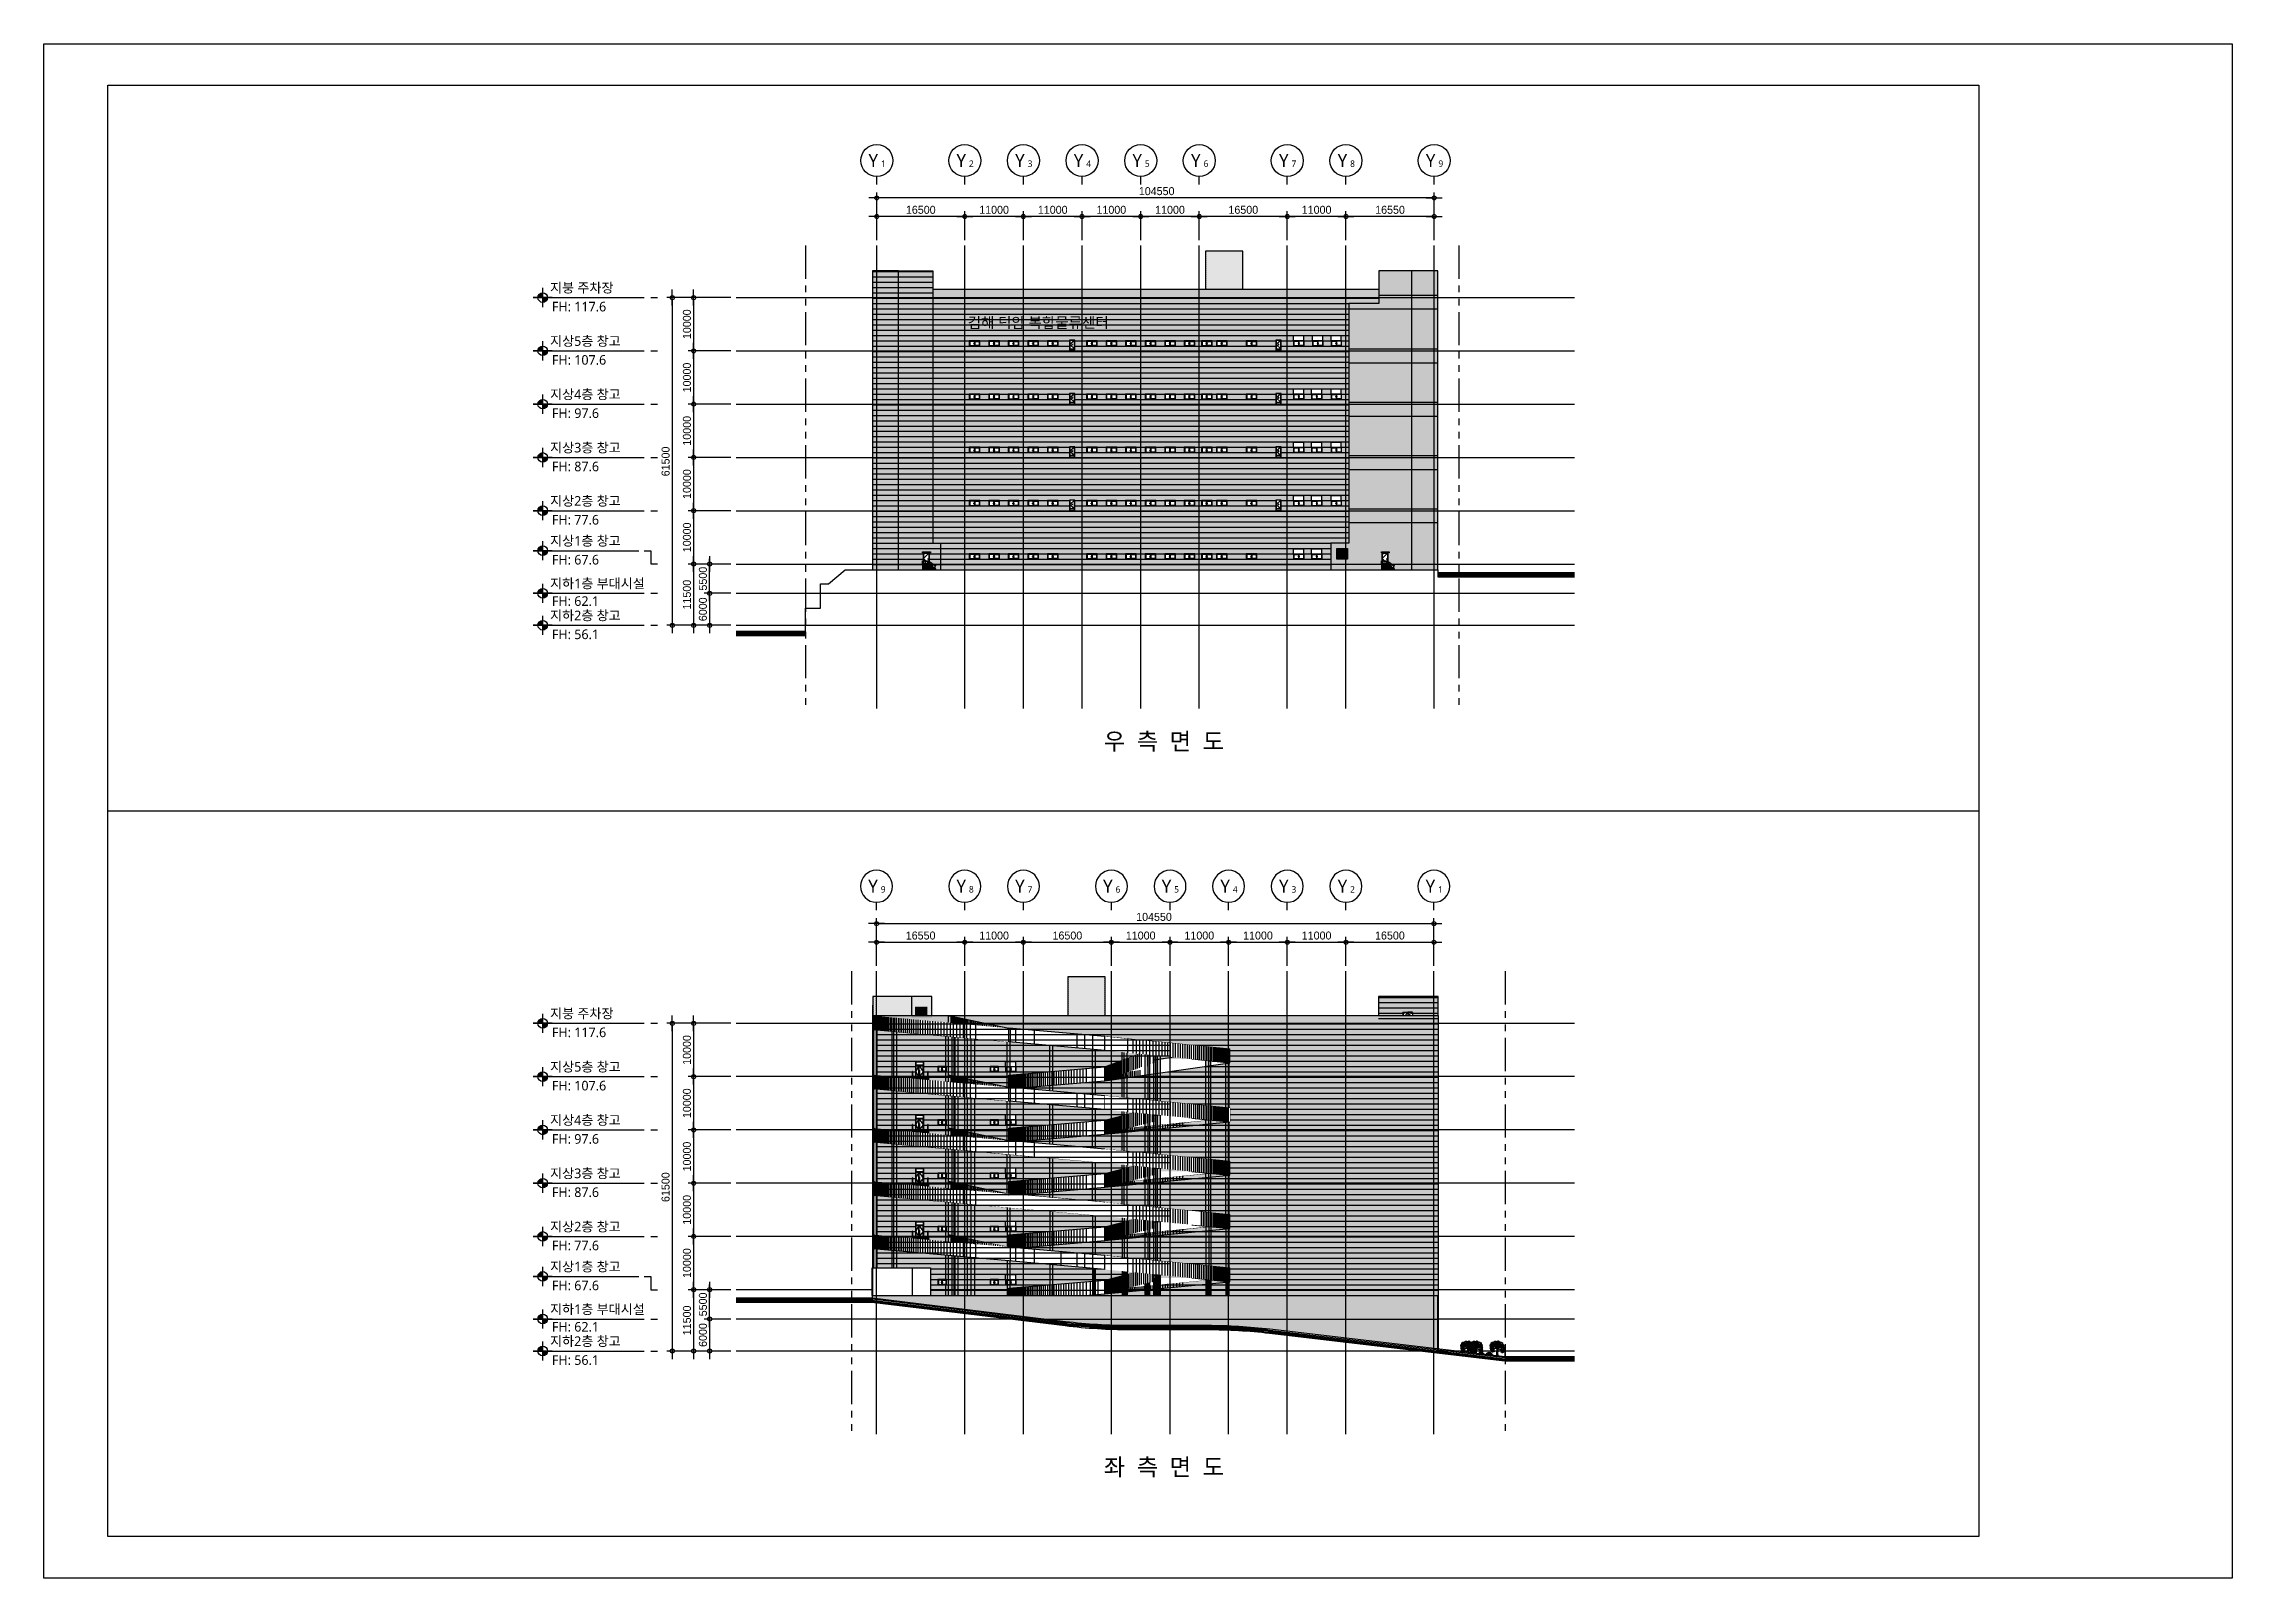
# Model space of a CAD drawing. Header units: millimetres. Extents: x 37653813 to 38677796, y 586285 to 874285.
# Drawn here: x 38064313 to 38474813, y 586285 to 874285 of the extents above; entities that cross this region are included whole.
import ezdxf
from ezdxf.enums import TextEntityAlignment as Align
from ezdxf.xclip import XClip

# ---------------------------------------------------------------- set-up
doc = ezdxf.new("R2010")
doc.units = ezdxf.units.MM
doc.header["$LTSCALE"] = 1000
doc.header["$MEASUREMENT"] = 0
doc.header["$XCLIPFRAME"] = 0
doc.header["$PDSIZE"] = -10
for name, pattern in [('-HID', [2.5, 1.5, -1]), ('CEN', [62, 60, -1, 0, -1]), ('PHANTOM2', [1.25, 0.625, -0.125, 0.125, -0.125, 0.125, -0.125])]:
    doc.linetypes.add(name, pattern=pattern)
doc.layers.get('0').update_dxf_attribs({"linetype": 'CONTINUOUS'})
doc.layers.get('Defpoints').update_dxf_attribs({"color": 161, "linetype": 'CONTINUOUS'})
for name, color, linetype in [('cen', 1, 'CONTINUOUS'), ('center(창호)', 1, 'CEN'), ('CON', 2, 'CONTINUOUS'), ('DOOR', 4, 'CONTINUOUS'), ('DOOR-ELE', 252, 'CONTINUOUS'), ('ELE-1', 2, 'CONTINUOUS'), ('ELE-2', 3, 'CONTINUOUS'), ('ELE-3', 7, 'CONTINUOUS'), ('ELE-5', 5, 'CONTINUOUS'), ('ELE2', 3, 'CONTINUOUS'), ('ELE4', 4, 'CONTINUOUS'), ('ELE9', 9, 'CONTINUOUS'), ('h 252', 252, 'CONTINUOUS'), ('HAT-251', 251, 'CONTINUOUS'), ('HAT-253', 253, 'CONTINUOUS'), ('HAT-BACK', 252, 'CONTINUOUS'), ('NDIM', 7, 'CONTINUOUS'), ('OPEN', 1, '-HID'), ('RAMP-ELE2', 4, 'CONTINUOUS'), ('STAIR', 4, 'CONTINUOUS'), ('SYM', 7, 'CONTINUOUS'), ('SYM(AXIS)', 7, 'CONTINUOUS'), ('TEXT(AXIS)', 2, 'CONTINUOUS'), ('WAL', 3, 'CONTINUOUS'), ('WID', 4, 'CONTINUOUS'), ('WIN-G', 252, 'CONTINUOUS'), ('WIPEOUT', 7, 'CONTINUOUS'), ('대지경계선', 4, 'PHANTOM2'), ('램프좌측면', 7, 'CONTINUOUS'), ('먹-(배면캐노피)', 10, 'CONTINUOUS'), ('먹-적색 14', 14, 'CONTINUOUS'), ('먹-적색(가로선) 26', 26, 'CONTINUOUS'), ('먹-회색 252', 252, 'CONTINUOUS'), ('먹-흰색 255', 255, 'CONTINUOUS'), ('주주', 210, 'CONTINUOUS'), ('주주캡', 4, 'CONTINUOUS')]:
    doc.layers.add(name, color=color, linetype=linetype)
doc.styles.add('CGS', font='cgse', dxfattribs={"bigfont": 'cgs'})
doc.styles.add('나눔바른고딕', font='NanumBarunGothic.ttf')
doc.dimstyles.new('NDIM 1200', dxfattribs={"dimscale": 500, "dimtxt": 3, "dimasz": 1, "dimexe": 2, "dimexo": 2, "dimgap": 1, "dimtad": 1, "dimdec": 0, "dimdsep": 46, "dimtxsty": 'CGS', "dimblk": 'DOT0', "dimcen": 1, "dimdle": 8, "dimclrd": 2, "dimclre": 2, "dimclrt": 2, "dimadec": 0, "dimazin": 0, "dimtfac": 1, "dimtdec": 0, "dimtix": 1, "dimtmove": 2, "dimatfit": 3, "dimldrblk": 'DOT0', "dimfxl": 1, "dimtolj": 1, "dimtzin": 0, "dimlwd": -1, "dimlwe": -1, "dimarcsym": 0})
pattern_1 = [(0, (-900, 1100), (93.75, 187.5), [0, -187.5])]

msp = doc.modelspace()

# ---------------------------------------------------------------- texts
at = {"color": 146, "ltscale": 0.1, "style": '나눔바른고딕'}
msp.add_text('김해 덕암 복합물류센터', height=2000, dxfattribs=at).set_placement((38237626.8, 820940))
at = {"layer": 'Defpoints', "style": '나눔바른고딕'}
for s, p in [('우  측  면  도', (38263137.2, 741767.7)), ('좌  측  면  도', (38263137.2, 605559.6))]:
    msp.add_text(s, height=3200, dxfattribs=at).set_placement(p)
at = {"layer": 'TEXT(AXIS)', "style": '나눔바른고딕'}
for s, height, p in [('Y', 2400, (38219908.1, 852381)), ('1', 1200, (38221804.3, 851781.1)), ('Y', 2400, (38236408.1, 852381)), ('2', 1200, (38238304.3, 851781.1)), ('Y', 2400, (38247408.1, 852381)), ('3', 1200, (38249304.3, 851781.1)), ('Y', 2400, (38258408.1, 852381)), ('4', 1200, (38260304.3, 851781.1)), ('Y', 2400, (38269408.1, 852381)), ('5', 1200, (38271304.3, 851781.1)), ('Y', 2400, (38280408.1, 852381)), ('6', 1200, (38282304.3, 851781.1)), ('Y', 2400, (38296908.1, 852381)), ('7', 1200, (38298804.3, 851781.1)), ('Y', 2400, (38307908.1, 852381)), ('8', 1200, (38309804.3, 851781.1)), ('Y', 2400, (38324458.1, 852381)), ('9', 1200, (38326354.3, 851781.1)), ('Y', 2400, (38219858.1, 716172.9)), ('9', 1200, (38221754.3, 715573)), ('Y', 2400, (38236408.1, 716172.9)), ('8', 1200, (38238304.3, 715573)), ('Y', 2400, (38247408.1, 716172.9)), ('7', 1200, (38249304.3, 715573)), ('Y', 2400, (38263908.1, 716172.9)), ('6', 1200, (38265804.3, 715573)), ('Y', 2400, (38274908.1, 716172.9)), ('5', 1200, (38276804.3, 715573)), ('Y', 2400, (38285908.1, 716172.9)), ('4', 1200, (38287804.3, 715573)), ('Y', 2400, (38296908.1, 716172.9)), ('3', 1200, (38298804.3, 715573)), ('Y', 2400, (38307908.1, 716172.9)), ('2', 1200, (38309804.3, 715573)), ('Y', 2400, (38324408.1, 716172.9)), ('1', 1200, (38326304.3, 715573))]:
    msp.add_text(s, height=height, dxfattribs=at).set_placement(p, align=Align.MIDDLE)

# ---------------------------------------------------------------- blocks, each defined once
blk = doc.blocks.new('sdmklfsdfsdf')
at = {"layer": 'cen', "ltscale": 5}
for p, q in [((38172116, 826642), (38329335, 826642)), ((38172116, 816642), (38329335, 816642)), ((38172116, 806642), (38329335, 806642)), ((38172116, 796642), (38329335, 796642)), ((38172116, 786642), (38329335, 786642)), ((38172116, 776642), (38329335, 776642)), ((38172116, 771142), (38329335, 771142)), ((38172116, 765142), (38329335, 765142))]:
    blk.add_line(p, q, dxfattribs=at)
blk = doc.blocks.new('DOT0')
blk.add_line((-3, 0), (3, 0))
at = {"color": 6}
blk.add_circle((0, 0), 0.75, dxfattribs=at)
blk = doc.blocks.new('*D183')
at = {"layer": 'Defpoints', "color": 0, "ltscale": 0.4, "transparency": 16777216}
for p in [(38194207, 690434), (38182207, 628934), (38194207, 628934)]:
    blk.add_point(p, dxfattribs=at)
at = {"layer": 'NDIM', "ltscale": 0.4, "transparency": 16777216}
for p, q in [((38193207, 690434), (38181207, 690434)), ((38182207, 689934), (38182207, 629434)), ((38193207, 628934), (38181207, 628934))]:
    blk.add_line(p, q, dxfattribs=at)
at = {"layer": 'NDIM', "ltscale": 0.4, "transparency": 16777216, "xscale": 500, "yscale": 500, "zscale": 500}
for p, rotation in [((38182207, 690434), 90), ((38182207, 628934), 270)]:
    blk.add_blockref('DOT0', p, dxfattribs=dict(at, rotation=rotation))
at = {"layer": 'NDIM', "ltscale": 0.4, "transparency": 16777216, "insert": (38180957, 659684), "char_height": 1500, "attachment_point": 5, "rotation": 90, "style": 'CGS'}
blk.add_mtext('\\A1;61500', dxfattribs=at)
blk = doc.blocks.new('*D184')
at = {"layer": 'Defpoints', "color": 0, "ltscale": 0.4, "transparency": 16777216}
for p in [(38194207, 650434), (38186207, 640434), (38194207, 640434)]:
    blk.add_point(p, dxfattribs=at)
at = {"layer": 'NDIM', "ltscale": 0.4, "transparency": 16777216}
for p, q in [((38193207, 650434), (38185207, 650434)), ((38186207, 649934), (38186207, 640934)), ((38193207, 640434), (38185207, 640434))]:
    blk.add_line(p, q, dxfattribs=at)
at = {"layer": 'NDIM', "ltscale": 0.4, "transparency": 16777216, "xscale": 500, "yscale": 500, "zscale": 500}
for p, rotation in [((38186207, 650434), 90), ((38186207, 640434), 270)]:
    blk.add_blockref('DOT0', p, dxfattribs=dict(at, rotation=rotation))
at = {"layer": 'NDIM', "ltscale": 0.4, "transparency": 16777216, "insert": (38184957, 645434), "char_height": 1500, "attachment_point": 5, "rotation": 90, "style": 'CGS'}
blk.add_mtext('\\A1;10000', dxfattribs=at)
blk = doc.blocks.new('*D185')
at = {"layer": 'Defpoints', "color": 0, "ltscale": 0.4, "transparency": 16777216}
for p in [(38194207, 634934), (38189207, 628934), (38194207, 628934)]:
    blk.add_point(p, dxfattribs=at)
at = {"layer": 'NDIM', "ltscale": 0.4, "transparency": 16777216}
for p, q in [((38193207, 634934), (38188207, 634934)), ((38189207, 634434), (38189207, 629434)), ((38193207, 628934), (38188207, 628934))]:
    blk.add_line(p, q, dxfattribs=at)
at = {"layer": 'NDIM', "ltscale": 0.4, "transparency": 16777216, "xscale": 500, "yscale": 500, "zscale": 500}
for p, rotation in [((38189207, 634934), 90), ((38189207, 628934), 270)]:
    blk.add_blockref('DOT0', p, dxfattribs=dict(at, rotation=rotation))
at = {"layer": 'NDIM', "ltscale": 0.4, "transparency": 16777216, "insert": (38187957, 631934), "char_height": 1500, "attachment_point": 5, "rotation": 90, "style": 'CGS'}
blk.add_mtext('\\A1;6000', dxfattribs=at)
blk = doc.blocks.new('*D186')
at = {"layer": 'Defpoints', "color": 0, "ltscale": 0.4, "transparency": 16777216}
for p in [(38194207, 660434), (38186207, 650434), (38194207, 650434)]:
    blk.add_point(p, dxfattribs=at)
at = {"layer": 'NDIM', "ltscale": 0.4, "transparency": 16777216}
for p, q in [((38193207, 660434), (38185207, 660434)), ((38186207, 659934), (38186207, 650934)), ((38193207, 650434), (38185207, 650434))]:
    blk.add_line(p, q, dxfattribs=at)
at = {"layer": 'NDIM', "ltscale": 0.4, "transparency": 16777216, "xscale": 500, "yscale": 500, "zscale": 500}
for p, rotation in [((38186207, 660434), 90), ((38186207, 650434), 270)]:
    blk.add_blockref('DOT0', p, dxfattribs=dict(at, rotation=rotation))
at = {"layer": 'NDIM', "ltscale": 0.4, "transparency": 16777216, "insert": (38184957, 655434), "char_height": 1500, "attachment_point": 5, "rotation": 90, "style": 'CGS'}
blk.add_mtext('\\A1;10000', dxfattribs=at)
blk = doc.blocks.new('*D187')
at = {"layer": 'Defpoints', "color": 0, "ltscale": 0.4, "transparency": 16777216}
for p in [(38194207, 670434), (38186207, 660434), (38194207, 660434)]:
    blk.add_point(p, dxfattribs=at)
at = {"layer": 'NDIM', "ltscale": 0.4, "transparency": 16777216}
for p, q in [((38193207, 670434), (38185207, 670434)), ((38186207, 669934), (38186207, 660934)), ((38193207, 660434), (38185207, 660434))]:
    blk.add_line(p, q, dxfattribs=at)
at = {"layer": 'NDIM', "ltscale": 0.4, "transparency": 16777216, "xscale": 500, "yscale": 500, "zscale": 500}
for p, rotation in [((38186207, 670434), 90), ((38186207, 660434), 270)]:
    blk.add_blockref('DOT0', p, dxfattribs=dict(at, rotation=rotation))
at = {"layer": 'NDIM', "ltscale": 0.4, "transparency": 16777216, "insert": (38184957, 665434), "char_height": 1500, "attachment_point": 5, "rotation": 90, "style": 'CGS'}
blk.add_mtext('\\A1;10000', dxfattribs=at)
blk = doc.blocks.new('*D188')
at = {"layer": 'Defpoints', "color": 0, "ltscale": 0.4, "transparency": 16777216}
for p in [(38194207, 680434), (38186207, 670434), (38194207, 670434)]:
    blk.add_point(p, dxfattribs=at)
at = {"layer": 'NDIM', "ltscale": 0.4, "transparency": 16777216}
for p, q in [((38193207, 680434), (38185207, 680434)), ((38186207, 679934), (38186207, 670934)), ((38193207, 670434), (38185207, 670434))]:
    blk.add_line(p, q, dxfattribs=at)
at = {"layer": 'NDIM', "ltscale": 0.4, "transparency": 16777216, "xscale": 500, "yscale": 500, "zscale": 500}
for p, rotation in [((38186207, 680434), 90), ((38186207, 670434), 270)]:
    blk.add_blockref('DOT0', p, dxfattribs=dict(at, rotation=rotation))
at = {"layer": 'NDIM', "ltscale": 0.4, "transparency": 16777216, "insert": (38184957, 675434), "char_height": 1500, "attachment_point": 5, "rotation": 90, "style": 'CGS'}
blk.add_mtext('\\A1;10000', dxfattribs=at)
blk = doc.blocks.new('*D189')
at = {"layer": 'Defpoints', "color": 0, "ltscale": 0.4, "transparency": 16777216}
for p in [(38194207, 690434), (38186207, 680434), (38194207, 680434)]:
    blk.add_point(p, dxfattribs=at)
at = {"layer": 'NDIM', "ltscale": 0.4, "transparency": 16777216}
for p, q in [((38193207, 690434), (38185207, 690434)), ((38186207, 689934), (38186207, 680934)), ((38193207, 680434), (38185207, 680434))]:
    blk.add_line(p, q, dxfattribs=at)
at = {"layer": 'NDIM', "ltscale": 0.4, "transparency": 16777216, "xscale": 500, "yscale": 500, "zscale": 500}
for p, rotation in [((38186207, 690434), 90), ((38186207, 680434), 270)]:
    blk.add_blockref('DOT0', p, dxfattribs=dict(at, rotation=rotation))
at = {"layer": 'NDIM', "ltscale": 0.4, "transparency": 16777216, "insert": (38184957, 685434), "char_height": 1500, "attachment_point": 5, "rotation": 90, "style": 'CGS'}
blk.add_mtext('\\A1;10000', dxfattribs=at)
blk = doc.blocks.new('*D190')
at = {"layer": 'Defpoints', "color": 0, "ltscale": 0.4, "transparency": 16777216}
for p in [(38189207, 640434), (38194207, 640434), (38194207, 634934)]:
    blk.add_point(p, dxfattribs=at)
at = {"layer": 'NDIM', "ltscale": 0.4, "transparency": 16777216}
for p, q in [((38193207, 640434), (38188207, 640434)), ((38189207, 640934), (38189207, 641434)), ((38189207, 634934), (38189207, 640434)), ((38193207, 634934), (38188207, 634934)), ((38189207, 634434), (38189207, 633934))]:
    blk.add_line(p, q, dxfattribs=at)
at = {"layer": 'NDIM', "ltscale": 0.4, "transparency": 16777216, "xscale": 500, "yscale": 500, "zscale": 500}
for p, rotation in [((38189207, 640434), 270), ((38189207, 634934), 90)]:
    blk.add_blockref('DOT0', p, dxfattribs=dict(at, rotation=rotation))
at = {"layer": 'NDIM', "ltscale": 0.4, "transparency": 16777216, "insert": (38187957, 637684), "char_height": 1500, "attachment_point": 5, "rotation": 90, "style": 'CGS'}
blk.add_mtext('\\A1;5500', dxfattribs=at)
blk = doc.blocks.new('*D191')
at = {"layer": 'Defpoints', "color": 0, "ltscale": 0.4, "transparency": 16777216}
for p in [(38194207, 640434), (38186207, 628934), (38194207, 628934)]:
    blk.add_point(p, dxfattribs=at)
at = {"layer": 'NDIM', "ltscale": 0.4, "transparency": 16777216}
for p, q in [((38193207, 640434), (38185207, 640434)), ((38186207, 639934), (38186207, 629434)), ((38193207, 628934), (38185207, 628934))]:
    blk.add_line(p, q, dxfattribs=at)
at = {"layer": 'NDIM', "ltscale": 0.4, "transparency": 16777216, "xscale": 500, "yscale": 500, "zscale": 500}
for p, rotation in [((38186207, 640434), 90), ((38186207, 628934), 270)]:
    blk.add_blockref('DOT0', p, dxfattribs=dict(at, rotation=rotation))
at = {"layer": 'NDIM', "ltscale": 0.4, "transparency": 16777216, "insert": (38184957, 634684), "char_height": 1500, "attachment_point": 5, "rotation": 90, "style": 'CGS'}
blk.add_mtext('\\A1;11500', dxfattribs=at)
blk = doc.blocks.new('A$C19853FC8')
at = {"layer": 'SYM'}
for p, q in [((3600, 1800), (0, 1800)), ((1800, 0), (1800, 3600))]:
    blk.add_line(p, q, dxfattribs=at)
blk.add_circle((1800, 1800), 900, dxfattribs=at)
for points in [[(900, 1800), (1800, 2700), (914, 1959), (1643, 2686)], [(914, 1959), (1643, 2686), (954, 2112), (1492, 2646)], [(954, 2112), (1492, 2646), (1025, 2260), (1346, 2576)], [(1025, 2260), (1346, 2576), (1109, 2378), (1222, 2491)], [(1800, 900), (2700, 1800), (1959, 914), (2686, 1643)], [(1959, 914), (2686, 1643), (2112, 954), (2646, 1492)], [(2112, 954), (2646, 1492), (2260, 1025), (2576, 1346)], [(2260, 1025), (2576, 1346), (2378, 1109), (2491, 1222)]]:
    blk.add_solid(points, dxfattribs=at)
at = {"layer": 'SYM', "linetype": 'Continuous'}
for points in [[(1800, 2700), (1800, 1800), (900, 1800)], [(2700, 1800), (1800, 900), (1800, 1800)]]:
    blk.add_solid(points, dxfattribs=at)
blk = doc.blocks.new('A$C69772d3e')
at = {"layer": 'SYM', "ltscale": 1000}
for p, q in [((0, 67020), (20800, 67020)), ((22063, 67020), (23326, 67020)), ((0, 57020), (20800, 57020)), ((22063, 57020), (23326, 57020)), ((0, 47020), (20800, 47020)), ((22063, 47020), (23326, 47020)), ((0, 37020), (20800, 37020)), ((22063, 37020), (23326, 37020)), ((0, 27020), (20800, 27020)), ((22063, 27020), (23326, 27020)), ((0, 19520), (19825, 19520)), ((22063, 17020), (23326, 17020)), ((0, 11520), (20800, 11520)), ((22063, 11520), (23326, 11520)), ((0, 5520), (20800, 5520)), ((22063, 5520), (23326, 5520))]:
    blk.add_line(p, q, dxfattribs=at)
blk.add_lwpolyline([(20800, 19520), (22063, 19520), (22063, 17020)], dxfattribs=at)
at = {"ltscale": 1000}
for p in [(0, 65220), (0, 55220), (0, 45220), (0, 35220), (0, 25220), (0, 17720), (0, 9720), (0, 3720)]:
    blk.add_blockref('A$C19853FC8', p, dxfattribs=at)
at = {"layer": 'TEXT(AXIS)', "style": '나눔바른고딕'}
for s, p in [('지붕 주차장', (3181, 67964)), ('FH: 117.6', (3523, 64424)), ('지상5층 창고', (3181, 57964)), ('FH: 107.6', (3523, 54424)), ('지상4층 창고', (3181, 47964)), ('FH: 97.6', (3523, 44424)), ('지상3층 창고', (3181, 37964)), ('FH: 87.6', (3523, 34424)), ('지상2층 창고', (3181, 27964)), ('FH: 77.6', (3523, 24424)), ('지상1층 창고', (3181, 20464)), ('FH: 67.6', (3523, 16924)), ('지하1층 부대시설', (3181, 12464)), ('지하2층 창고', (3181, 6464)), ('FH: 62.1', (3523, 9161)), ('FH: 56.1', (3523, 2924))]:
    blk.add_text(s, height=1800, dxfattribs=at).set_placement(p)
blk = doc.blocks.new('A$C2F20087E')
at = {"layer": 'SYM(AXIS)'}
blk.add_line((600, 0), (600, 300), dxfattribs=at)
blk.add_circle((600, 900), 600, dxfattribs=at)
blk = doc.blocks.new('*D192')
at = {"layer": 'Defpoints', "color": 0, "ltscale": 0.4, "transparency": 16777216}
for p in [(38325066, 705653), (38308566, 700227), (38325066, 700227)]:
    blk.add_point(p, dxfattribs=at)
at = {"layer": 'NDIM', "ltscale": 0.4, "transparency": 16777216}
for p, q in [((38308566, 701227), (38308566, 706653)), ((38325066, 701227), (38325066, 706653)), ((38309066, 705653), (38324566, 705653))]:
    blk.add_line(p, q, dxfattribs=at)
at = {"layer": 'NDIM', "ltscale": 0.4, "transparency": 16777216, "xscale": 500, "yscale": 500, "zscale": 500, "rotation": 180}
blk.add_blockref('DOT0', (38308566, 705653), dxfattribs=at)
at = {"layer": 'NDIM', "ltscale": 0.4, "transparency": 16777216, "xscale": 500, "yscale": 500, "zscale": 500}
blk.add_blockref('DOT0', (38325066, 705653), dxfattribs=at)
at = {"layer": 'NDIM', "ltscale": 0.4, "transparency": 16777216, "insert": (38316816, 706903), "char_height": 1500, "attachment_point": 5, "style": 'CGS'}
blk.add_mtext('\\A1;16500', dxfattribs=at)
blk = doc.blocks.new('*D193')
at = {"layer": 'Defpoints', "color": 0, "ltscale": 0.4, "transparency": 16777216}
for p in [(38308566, 705653), (38297566, 700227), (38308566, 700227)]:
    blk.add_point(p, dxfattribs=at)
at = {"layer": 'NDIM', "ltscale": 0.4, "transparency": 16777216}
for p, q in [((38297566, 701227), (38297566, 706653)), ((38308566, 701227), (38308566, 706653)), ((38298066, 705653), (38308066, 705653))]:
    blk.add_line(p, q, dxfattribs=at)
at = {"layer": 'NDIM', "ltscale": 0.4, "transparency": 16777216, "xscale": 500, "yscale": 500, "zscale": 500, "rotation": 180}
blk.add_blockref('DOT0', (38297566, 705653), dxfattribs=at)
at = {"layer": 'NDIM', "ltscale": 0.4, "transparency": 16777216, "xscale": 500, "yscale": 500, "zscale": 500}
blk.add_blockref('DOT0', (38308566, 705653), dxfattribs=at)
at = {"layer": 'NDIM', "ltscale": 0.4, "transparency": 16777216, "insert": (38303066, 706903), "char_height": 1500, "attachment_point": 5, "style": 'CGS'}
blk.add_mtext('\\A1;11000', dxfattribs=at)
blk = doc.blocks.new('*D194')
at = {"layer": 'Defpoints', "color": 0, "ltscale": 0.4, "transparency": 16777216}
for p in [(38297566, 705653), (38286566, 700227), (38297566, 700227)]:
    blk.add_point(p, dxfattribs=at)
at = {"layer": 'NDIM', "ltscale": 0.4, "transparency": 16777216}
for p, q in [((38286566, 701227), (38286566, 706653)), ((38297566, 701227), (38297566, 706653)), ((38287066, 705653), (38297066, 705653))]:
    blk.add_line(p, q, dxfattribs=at)
at = {"layer": 'NDIM', "ltscale": 0.4, "transparency": 16777216, "xscale": 500, "yscale": 500, "zscale": 500, "rotation": 180}
blk.add_blockref('DOT0', (38286566, 705653), dxfattribs=at)
at = {"layer": 'NDIM', "ltscale": 0.4, "transparency": 16777216, "xscale": 500, "yscale": 500, "zscale": 500}
blk.add_blockref('DOT0', (38297566, 705653), dxfattribs=at)
at = {"layer": 'NDIM', "ltscale": 0.4, "transparency": 16777216, "insert": (38292066, 706903), "char_height": 1500, "attachment_point": 5, "style": 'CGS'}
blk.add_mtext('\\A1;11000', dxfattribs=at)
blk = doc.blocks.new('*D195')
at = {"layer": 'Defpoints', "color": 0, "ltscale": 0.4, "transparency": 16777216}
for p in [(38286566, 705653), (38275566, 700227), (38286566, 700227)]:
    blk.add_point(p, dxfattribs=at)
at = {"layer": 'NDIM', "ltscale": 0.4, "transparency": 16777216}
for p, q in [((38275566, 701227), (38275566, 706653)), ((38286566, 701227), (38286566, 706653)), ((38276066, 705653), (38286066, 705653))]:
    blk.add_line(p, q, dxfattribs=at)
at = {"layer": 'NDIM', "ltscale": 0.4, "transparency": 16777216, "xscale": 500, "yscale": 500, "zscale": 500, "rotation": 180}
blk.add_blockref('DOT0', (38275566, 705653), dxfattribs=at)
at = {"layer": 'NDIM', "ltscale": 0.4, "transparency": 16777216, "xscale": 500, "yscale": 500, "zscale": 500}
blk.add_blockref('DOT0', (38286566, 705653), dxfattribs=at)
at = {"layer": 'NDIM', "ltscale": 0.4, "transparency": 16777216, "insert": (38281066, 706903), "char_height": 1500, "attachment_point": 5, "style": 'CGS'}
blk.add_mtext('\\A1;11000', dxfattribs=at)
blk = doc.blocks.new('*D196')
at = {"layer": 'Defpoints', "color": 0, "ltscale": 0.4, "transparency": 16777216}
for p in [(38275566, 705653), (38264566, 700227), (38275566, 700227)]:
    blk.add_point(p, dxfattribs=at)
at = {"layer": 'NDIM', "ltscale": 0.4, "transparency": 16777216}
for p, q in [((38264566, 701227), (38264566, 706653)), ((38275566, 701227), (38275566, 706653)), ((38265066, 705653), (38275066, 705653))]:
    blk.add_line(p, q, dxfattribs=at)
at = {"layer": 'NDIM', "ltscale": 0.4, "transparency": 16777216, "xscale": 500, "yscale": 500, "zscale": 500, "rotation": 180}
blk.add_blockref('DOT0', (38264566, 705653), dxfattribs=at)
at = {"layer": 'NDIM', "ltscale": 0.4, "transparency": 16777216, "xscale": 500, "yscale": 500, "zscale": 500}
blk.add_blockref('DOT0', (38275566, 705653), dxfattribs=at)
at = {"layer": 'NDIM', "ltscale": 0.4, "transparency": 16777216, "insert": (38270066, 706903), "char_height": 1500, "attachment_point": 5, "style": 'CGS'}
blk.add_mtext('\\A1;11000', dxfattribs=at)
blk = doc.blocks.new('*D197')
at = {"layer": 'Defpoints', "color": 0, "ltscale": 0.4, "transparency": 16777216}
for p in [(38264566, 705653), (38248066, 700227), (38264566, 700227)]:
    blk.add_point(p, dxfattribs=at)
at = {"layer": 'NDIM', "ltscale": 0.4, "transparency": 16777216}
for p, q in [((38248066, 701227), (38248066, 706653)), ((38264566, 701227), (38264566, 706653)), ((38248566, 705653), (38264066, 705653))]:
    blk.add_line(p, q, dxfattribs=at)
at = {"layer": 'NDIM', "ltscale": 0.4, "transparency": 16777216, "xscale": 500, "yscale": 500, "zscale": 500, "rotation": 180}
blk.add_blockref('DOT0', (38248066, 705653), dxfattribs=at)
at = {"layer": 'NDIM', "ltscale": 0.4, "transparency": 16777216, "xscale": 500, "yscale": 500, "zscale": 500}
blk.add_blockref('DOT0', (38264566, 705653), dxfattribs=at)
at = {"layer": 'NDIM', "ltscale": 0.4, "transparency": 16777216, "insert": (38256316, 706903), "char_height": 1500, "attachment_point": 5, "style": 'CGS'}
blk.add_mtext('\\A1;16500', dxfattribs=at)
blk = doc.blocks.new('*D198')
at = {"layer": 'Defpoints', "color": 0, "ltscale": 0.4, "transparency": 16777216}
for p in [(38248066, 705653), (38237066, 700227), (38248066, 700227)]:
    blk.add_point(p, dxfattribs=at)
at = {"layer": 'NDIM', "ltscale": 0.4, "transparency": 16777216}
for p, q in [((38237066, 701227), (38237066, 706653)), ((38248066, 701227), (38248066, 706653)), ((38237566, 705653), (38247566, 705653))]:
    blk.add_line(p, q, dxfattribs=at)
at = {"layer": 'NDIM', "ltscale": 0.4, "transparency": 16777216, "xscale": 500, "yscale": 500, "zscale": 500, "rotation": 180}
blk.add_blockref('DOT0', (38237066, 705653), dxfattribs=at)
at = {"layer": 'NDIM', "ltscale": 0.4, "transparency": 16777216, "xscale": 500, "yscale": 500, "zscale": 500}
blk.add_blockref('DOT0', (38248066, 705653), dxfattribs=at)
at = {"layer": 'NDIM', "ltscale": 0.4, "transparency": 16777216, "insert": (38242566, 706903), "char_height": 1500, "attachment_point": 5, "style": 'CGS'}
blk.add_mtext('\\A1;11000', dxfattribs=at)
blk = doc.blocks.new('*D199')
at = {"layer": 'Defpoints', "color": 0, "ltscale": 0.4, "transparency": 16777216}
for p in [(38237066, 705653), (38220516, 700227), (38237066, 700227)]:
    blk.add_point(p, dxfattribs=at)
at = {"layer": 'NDIM', "ltscale": 0.4, "transparency": 16777216}
for p, q in [((38220516, 701227), (38220516, 706653)), ((38237066, 701227), (38237066, 706653)), ((38221016, 705653), (38236566, 705653))]:
    blk.add_line(p, q, dxfattribs=at)
at = {"layer": 'NDIM', "ltscale": 0.4, "transparency": 16777216, "xscale": 500, "yscale": 500, "zscale": 500, "rotation": 180}
blk.add_blockref('DOT0', (38220516, 705653), dxfattribs=at)
at = {"layer": 'NDIM', "ltscale": 0.4, "transparency": 16777216, "xscale": 500, "yscale": 500, "zscale": 500}
blk.add_blockref('DOT0', (38237066, 705653), dxfattribs=at)
at = {"layer": 'NDIM', "ltscale": 0.4, "transparency": 16777216, "insert": (38228791, 706903), "char_height": 1500, "attachment_point": 5, "style": 'CGS'}
blk.add_mtext('\\A1;16550', dxfattribs=at)
blk = doc.blocks.new('*D200')
at = {"layer": 'Defpoints', "color": 0, "ltscale": 0.4, "transparency": 16777216}
for p in [(38325066, 709153), (38220516, 700227), (38325066, 700227)]:
    blk.add_point(p, dxfattribs=at)
at = {"layer": 'NDIM', "ltscale": 0.4, "transparency": 16777216}
for p, q in [((38220516, 701227), (38220516, 710153)), ((38221016, 709153), (38324566, 709153)), ((38325066, 701227), (38325066, 710153))]:
    blk.add_line(p, q, dxfattribs=at)
at = {"layer": 'NDIM', "ltscale": 0.4, "transparency": 16777216, "xscale": 500, "yscale": 500, "zscale": 500, "rotation": 180}
blk.add_blockref('DOT0', (38220516, 709153), dxfattribs=at)
at = {"layer": 'NDIM', "ltscale": 0.4, "transparency": 16777216, "xscale": 500, "yscale": 500, "zscale": 500}
blk.add_blockref('DOT0', (38325066, 709153), dxfattribs=at)
at = {"layer": 'NDIM', "ltscale": 0.4, "transparency": 16777216, "insert": (38272566, 710403), "char_height": 1500, "attachment_point": 5, "style": 'CGS'}
blk.add_mtext('\\A1;104550', dxfattribs=at)
blk = doc.blocks.new('1600x1000 AW')
at = {"ltscale": 1000}
blk.add_wipeout([(200, 0), (1800, 0), (1800, 1000), (200, 1000)], dxfattribs=at).dxf.layer = 'WID'
at = {"layer": 'WID', "ltscale": 1000}
blk.add_line((1025, 940), (1025, 60), dxfattribs=at)
for points in [[(200, 0), (1800, 0), (1800, 1000), (200, 1000)], [(260, 60), (1740, 60), (1740, 940), (260, 940)]]:
    blk.add_lwpolyline(points, close=True, dxfattribs=at)
at = {"layer": 'WIN-G'}
for points in [[(975, 890), (310, 890), (310, 110), (975, 110)], [(876, 490), (945, 450), (876, 410)], [(1124, 490), (1055, 450), (1124, 410)]]:
    blk.add_lwpolyline(points, close=True, dxfattribs=at)
blk.add_lwpolyline([(1025, 890), (1690, 890), (1690, 110), (1025, 110)], dxfattribs=at)
at = {"layer": 'Defpoints', "style": '나눔바른고딕'}
blk.add_text('상온용AW(1.6X1.0)', height=25, dxfattribs=at).set_placement((1464, 17))
blk = doc.blocks.new('3000DD')
at = {"layer": 'ELE4', "ltscale": 1000}
for p, q in [((50, 1183), (0, 1183)), ((0, 200), (50, 200)), ((200, 1183), (100, 1183)), ((100, 200), (2900, 200)), ((200, 1000), (2800, 1000)), ((200, 800), (2800, 800)), ((200, 600), (2800, 600)), ((200, 400), (2800, 400)), ((2950, 200), (3000, 200))]:
    blk.add_line(p, q, dxfattribs=at)
for points in [[(0, 1183), (0, 0)], [(50, 1183), (0, 1183)], [(200, 1183), (200, 0)], [(2900, 1183), (2800, 1183), (2800, 0)], [(3000, 1183), (2950, 1183)], [(3000, 1183), (3000, 0)]]:
    blk.add_lwpolyline(points, dxfattribs=at)
at = {"layer": 'ELE9', "ltscale": 1000}
for points in [[(50, 0), (50, 2083)], [(100, 2083), (50, 2083)], [(100, 1083), (50, 1083)], [(100, 0), (100, 2083)], [(2900, 0), (2900, 2083)], [(2950, 2083), (2900, 2083)], [(2950, 1083), (2900, 1083)], [(2950, 0), (2950, 2083)]]:
    blk.add_lwpolyline(points, dxfattribs=at)
blk = doc.blocks.new('A$C26dd0e5e')
blk.add_wipeout([(0, 2900), (1500, 2900), (1500, 0), (0, 0)]).dxf.layer = 'WIPEOUT'
at = {"layer": 'DOOR', "ltscale": 1000}
for p, q in [((0, 2900), (0, 0)), ((0, 2900), (1500, 2900)), ((50, 2900), (50, 0)), ((50, 2850), (1450, 2850)), ((1450, 2900), (1450, 0)), ((1500, 2900), (1500, 0)), ((0, 0), (1500, 0))]:
    blk.add_line(p, q, dxfattribs=at)
at = {"layer": 'DOOR-ELE', "ltscale": 1000}
for p, q in [((50, 2150), (80, 2120)), ((50, 100), (80, 130)), ((80, 130), (80, 2120)), ((545, 2201), (515, 2201)), ((515, 2198), (515, 2201)), ((545, 2198), (515, 2198)), ((540, 1170), (570, 1170)), ((540, 1170), (540, 530)), ((540, 1170), (570, 1170)), ((540, 1170), (540, 530)), ((540, 530), (570, 530)), ((540, 530), (570, 530)), ((545, 2198), (545, 2201)), ((545, 1300), (545, 1170)), ((545, 1300), (565, 1300)), ((545, 1300), (545, 1170)), ((545, 1300), (565, 1300)), ((545, 530), (545, 400)), ((545, 530), (545, 400)), ((545, 400), (565, 400)), ((545, 400), (565, 400)), ((565, 1300), (565, 1170)), ((565, 1300), (565, 1170)), ((565, 530), (565, 400)), ((565, 530), (565, 400)), ((570, 1170), (570, 530)), ((570, 1170), (570, 530)), ((630, 2150), (600, 2120)), ((600, 130), (600, 2120)), ((630, 100), (600, 130)), ((630, 2150), (660, 2120)), ((630, 100), (660, 130)), ((660, 130), (660, 2120)), ((720, 1170), (690, 1170)), ((690, 1170), (690, 530)), ((720, 1170), (690, 1170)), ((690, 1170), (690, 530)), ((720, 530), (690, 530)), ((720, 530), (690, 530)), ((695, 1300), (695, 1170)), ((715, 1300), (695, 1300)), ((695, 1300), (695, 1170)), ((715, 1300), (695, 1300)), ((695, 530), (695, 400)), ((695, 530), (695, 400)), ((715, 400), (695, 400)), ((715, 400), (695, 400)), ((715, 2201), (745, 2201)), ((715, 2198), (715, 2201)), ((715, 2198), (745, 2198)), ((715, 1300), (715, 1170)), ((715, 1300), (715, 1170)), ((715, 530), (715, 400)), ((715, 530), (715, 400)), ((720, 1170), (720, 530)), ((720, 1170), (720, 530)), ((745, 2198), (745, 2201)), ((1450, 2150), (1420, 2120)), ((1420, 130), (1420, 2120)), ((1450, 100), (1420, 130))]:
    blk.add_line(p, q, dxfattribs=at)
for points in [[(140, 2280), (130, 2280), (130, 2180), (140, 2180)], [(1360, 2280), (1370, 2280), (1370, 2180), (1360, 2180)]]:
    blk.add_lwpolyline(points, close=True, dxfattribs=at)
for centre in [(530, 2200), (730, 2200)]:
    blk.add_circle(centre, 20, dxfattribs=at)
at = {"layer": 'OPEN', "ltscale": 700}
for p, q in [((630, 2250), (50, 1025)), ((50, 1025), (630, 0)), ((630, 2250), (1450, 1025)), ((1450, 1025), (630, 0))]:
    blk.add_line(p, q, dxfattribs=at)
at = {"layer": 'WID'}
for p, q in [((50, 2300), (1450, 2300)), ((50, 2250), (1450, 2250)), ((50, 2150), (1450, 2150)), ((50, 100), (1450, 100)), ((630, 2250), (630, 0))]:
    blk.add_line(p, q, dxfattribs=at)
blk = doc.blocks.new('2000X2000 AGW')
blk.add_wipeout([(0, 2000), (2000, 2000), (2000, 0), (0, 0)]).dxf.layer = 'WIPEOUT'
at = {"layer": 'DOOR-ELE', "ltscale": 1000}
for p, q in [((50, 1865), (1950, 1865)), ((50, 1865), (1950, 1865)), ((50, 1852.5), (1950, 1852.5)), ((50, 1852.5), (1950, 1852.5)), ((50, 1840), (1950, 1840)), ((50, 1840), (1950, 1840)), ((50, 1765), (1950, 1765)), ((50, 1765), (1950, 1765)), ((50, 1752.5), (1950, 1752.5)), ((50, 1752.5), (1950, 1752.5)), ((50, 1740), (1950, 1740)), ((50, 1740), (1950, 1740)), ((50, 1665), (1950, 1665)), ((50, 1665), (1950, 1665)), ((50, 1652.5), (1950, 1652.5)), ((50, 1652.5), (1950, 1652.5)), ((50, 1640), (1950, 1640)), ((50, 1640), (1950, 1640)), ((50, 1565), (1950, 1565)), ((50, 1565), (1950, 1565)), ((50, 1552.5), (1950, 1552.5)), ((50, 1552.5), (1950, 1552.5)), ((50, 1540), (1950, 1540)), ((50, 1540), (1950, 1540)), ((50, 1465), (1950, 1465)), ((50, 1465), (1950, 1465)), ((50, 1452.5), (1950, 1452.5)), ((50, 1452.5), (1950, 1452.5)), ((50, 1440), (1950, 1440)), ((50, 1440), (1950, 1440)), ((50, 1365), (1950, 1365)), ((50, 1365), (1950, 1365)), ((50, 1352.5), (1950, 1352.5)), ((50, 1352.5), (1950, 1352.5)), ((50, 1340), (1950, 1340)), ((50, 1340), (1950, 1340)), ((50, 1265), (1950, 1265)), ((50, 1265), (1950, 1265)), ((50, 1252.5), (1950, 1252.5)), ((50, 1252.5), (1950, 1252.5)), ((50, 1240), (1950, 1240)), ((50, 1240), (1950, 1240)), ((50, 1165), (1950, 1165)), ((50, 1165), (1950, 1165)), ((50, 1152.5), (1950, 1152.5)), ((50, 1152.5), (1950, 1152.5)), ((50, 1140), (1950, 1140)), ((50, 1140), (1950, 1140)), ((50, 1065), (1950, 1065)), ((50, 1065), (1950, 1065)), ((50, 1052.5), (1950, 1052.5)), ((50, 1052.5), (1950, 1052.5)), ((50, 1040), (1950, 1040)), ((50, 1040), (1950, 1040)), ((50, 965), (1950, 965)), ((50, 965), (1950, 965)), ((50, 952.5), (1950, 952.5)), ((50, 952.5), (1950, 952.5)), ((50, 940), (1950, 940)), ((50, 940), (1950, 940)), ((50, 865), (1950, 865)), ((50, 865), (1950, 865)), ((50, 852.5), (1950, 852.5)), ((50, 852.5), (1950, 852.5)), ((50, 840), (1950, 840)), ((50, 840), (1950, 840)), ((50, 765), (1950, 765)), ((50, 765), (1950, 765)), ((50, 752.5), (1950, 752.5)), ((50, 752.5), (1950, 752.5)), ((50, 740), (1950, 740)), ((50, 740), (1950, 740)), ((50, 665), (1950, 665)), ((50, 665), (1950, 665)), ((50, 652.5), (1950, 652.5)), ((50, 652.5), (1950, 652.5)), ((50, 640), (1950, 640)), ((50, 640), (1950, 640)), ((50, 565), (1950, 565)), ((50, 565), (1950, 565)), ((50, 552.5), (1950, 552.5)), ((50, 552.5), (1950, 552.5)), ((50, 540), (1950, 540)), ((50, 540), (1950, 540)), ((50, 465), (1950, 465)), ((50, 465), (1950, 465)), ((50, 452.5), (1950, 452.5)), ((50, 452.5), (1950, 452.5)), ((50, 440), (1950, 440)), ((50, 440), (1950, 440)), ((50, 365), (1950, 365)), ((50, 365), (1950, 365)), ((50, 352.5), (1950, 352.5)), ((50, 352.5), (1950, 352.5)), ((50, 340), (1950, 340)), ((50, 340), (1950, 340)), ((50, 265), (1950, 265)), ((50, 265), (1950, 265)), ((50, 252.5), (1950, 252.5)), ((50, 252.5), (1950, 252.5)), ((50, 240), (1950, 240)), ((50, 240), (1950, 240)), ((50, 165), (1950, 165)), ((50, 165), (1950, 165)), ((50, 152.5), (1950, 152.5)), ((50, 152.5), (1950, 152.5)), ((50, 140), (1950, 140)), ((50, 140), (1950, 140))]:
    blk.add_line(p, q, dxfattribs=at)
at = {"layer": 'WID', "ltscale": 1000}
for points in [[(0, 2000), (2000, 2000), (2000, 0), (0, 0)], [(50, 1950), (1950, 1950), (1950, 50), (50, 50)]]:
    blk.add_lwpolyline(points, close=True, dxfattribs=at)
blk = doc.blocks.new('FSD-1800')
blk.add_wipeout([(1450, -518), (3250, -518), (3250, -2618), (1450, -2618)]).dxf.layer = 'WIPEOUT'
at = {"layer": 'center(창호)'}
for p, q in [((2270, -1718), (2180, -1718)), ((2225, -1673), (2225, -1763)), ((2430, -1718), (2520, -1718)), ((2475, -1673), (2475, -1763))]:
    blk.add_line(p, q, dxfattribs=at)
at = {"layer": 'DOOR', "ltscale": 1000}
for p, q in [((1450, -518), (1450, -2618)), ((1450, -518), (2350, -518)), ((2350, -2618), (1450, -2618)), ((1490, -558), (1490, -2618)), ((1490, -558), (2350, -558)), ((3210, -2578), (1490, -2578)), ((3250, -518), (2350, -518)), ((2350, -558), (2350, -2578)), ((2350, -558), (2350, -2578)), ((3210, -558), (2350, -558)), ((2350, -2618), (3250, -2618)), ((3210, -558), (3210, -2618)), ((3250, -518), (3250, -2618))]:
    blk.add_line(p, q, dxfattribs=at)
for centre in [(2225, -1718), (2475, -1718)]:
    blk.add_circle(centre, 30, dxfattribs=at)
at = {"layer": 'DOOR-ELE', "ltscale": 1000}
for p, q in [((2199, -1703), (2050, -1703)), ((2050, -1703), (2050, -1733)), ((2199, -1733), (2050, -1733)), ((2100, -1703), (2100, -1733)), ((2501, -1703), (2650, -1703)), ((2501, -1733), (2650, -1733)), ((2600, -1703), (2600, -1733)), ((2650, -1703), (2650, -1733))]:
    blk.add_line(p, q, dxfattribs=at)
for points in [[(1490, -838), (1500, -838), (1500, -738), (1490, -738)], [(1490, -2418), (1500, -2418), (1500, -2318), (1490, -2318)], [(1520, -593), (1820, -593), (1820, -693), (1520, -693)], [(3180, -593), (2880, -593), (2880, -693), (3180, -693)], [(3210, -838), (3200, -838), (3200, -738), (3210, -738)], [(3210, -2418), (3200, -2418), (3200, -2318), (3210, -2318)]]:
    blk.add_lwpolyline(points, close=True, dxfattribs=at)
at = {"layer": 'OPEN', "ltscale": 700}
for p, q in [((2350, -558), (1490, -1588)), ((1490, -1588), (2350, -2578)), ((2350, -558), (3210, -1588)), ((3210, -1588), (2350, -2578))]:
    blk.add_line(p, q, dxfattribs=at)
blk = doc.blocks.new('dsfasdf')
at = {"layer": 'ELE4', "ltscale": 0.1}
for p, q in [((300, 0), (300, 2600)), ((14200, 0), (14200, 2600)), ((14500, 0), (14500, 2600))]:
    blk.add_line(p, q, dxfattribs=at)
at = {"layer": 'RAMP-ELE2', "ltscale": 0.1}
for p, q in [((0, 0), (0, 2100)), ((14500, 0), (14500, 2600))]:
    blk.add_line(p, q, dxfattribs=at)
at = {"layer": 'WAL', "color": 4, "ltscale": 10000}
for p, q in [((0, 2600), (300, 2600)), ((0, 0), (300, 0)), ((14200, 2600), (14500, 2600)), ((14200, 0), (14500, 0))]:
    blk.add_line(p, q, dxfattribs=at)
blk = doc.blocks.new('램프 서측입면')
at = {"layer": 'HAT-251', "ltscale": 0.1}
h = blk.add_hatch(color=256, dxfattribs=at)
h.dxf.hatch_style = 1
h.paths.add_polyline_path([(800, 51028), (150, 51087), (150, 42587), (800, 42528)])
h = blk.add_hatch(color=256, dxfattribs=at)
h.dxf.hatch_style = 1
h.paths.add_polyline_path([(4522, 42194), (4522, 50694), (3634, 50774), (3634, 42274)])
h = blk.add_hatch(color=256, dxfattribs=at)
h.dxf.hatch_style = 1
h.paths.add_polyline_path([(800, 39928), (150, 39987), (150, 32587), (800, 32528)])
h = blk.add_hatch(color=256, dxfattribs=at)
h.dxf.hatch_style = 1
h.paths.add_polyline_path([(4522, 32194), (4522, 39594), (3634, 39674), (3634, 32274)])
h = blk.add_hatch(color=256, dxfattribs=at)
h.dxf.hatch_style = 1
h.paths.add_polyline_path([(800, 29928), (150, 29987), (150, 22587), (800, 22528)])
h = blk.add_hatch(color=256, dxfattribs=at)
h.dxf.hatch_style = 1
h.paths.add_polyline_path([(4522, 22194), (4522, 29594), (3634, 29674), (3634, 22274)])
h = blk.add_hatch(color=256, dxfattribs=at)
h.dxf.hatch_style = 1
h.paths.add_polyline_path([(17768, 21004), (19149, 20880), (19149, 28280), (17768, 28404)])
h = blk.add_hatch(color=256, dxfattribs=at)
h.dxf.hatch_style = 1
h.paths.add_polyline_path([(800, 9928), (800, 19928), (150, 19987), (150, 9987)])
h = blk.add_hatch(color=256, dxfattribs=at)
h.dxf.hatch_style = 1
h.paths.add_polyline_path([(4522, 12194), (4522, 19594), (3634, 19674), (3634, 12274)])
h = blk.add_hatch(color=256, dxfattribs=at)
h.dxf.hatch_style = 1
h.paths.add_polyline_path([(13700, 11369), (14171, 11327), (14171, 18727), (13700, 18769)])
h = blk.add_hatch(color=256, dxfattribs=at)
h.dxf.hatch_style = 1
h.paths.add_polyline_path([(17768, 11004), (19149, 10880), (19149, 18280), (17768, 18404)])
h = blk.add_hatch(color=256, dxfattribs=at)
h.dxf.hatch_style = 1
h.paths.add_polyline_path([(150, 1200), (800, 1200), (800, 9928), (150, 9987)])
h = blk.add_hatch(color=256, dxfattribs=at)
h.dxf.hatch_style = 1
h.paths.add_polyline_path([(3634, 1200), (4522, 1200), (4522, 9594), (3634, 9674)])
h = blk.add_hatch(color=256, dxfattribs=at)
h.dxf.hatch_style = 1
h.paths.add_polyline_path([(13700, 1200), (14171, 1200), (14171, 8727), (13700, 8769)])
h = blk.add_hatch(color=256, dxfattribs=at)
h.dxf.hatch_style = 1
h.paths.add_polyline_path([(14171, 1200), (15247, 1200), (15247, 8630), (14171, 8727)])
h = blk.add_hatch(color=256, dxfattribs=at)
h.dxf.hatch_style = 1
h.paths.add_polyline_path([(16006, 1200), (16006, 8562), (15247, 8630), (15247, 1200)])
h = blk.add_hatch(color=256, dxfattribs=at)
h.dxf.hatch_style = 1
h.paths.add_polyline_path([(17768, 1200), (19149, 1200), (19149, 8280), (17768, 8404)])
h = blk.add_hatch(color=256, dxfattribs=at)
h.dxf.hatch_style = 1
h.paths.add_polyline_path([(66227, 1200), (66877, 1200), (66877, 3824), (66227, 3888)])
at = {"layer": 'ELE-3', "ltscale": 1000}
for points in [[(150, 19987), (150, 9987)], [(800, 9928), (800, 19928)], [(3634, 12274), (3634, 19674)], [(3959, 12244), (3959, 19644)], [(4522, 12194), (4522, 19594)], [(150, 9987), (150, 1200)], [(800, 1200), (800, 9928)], [(3634, 1200), (3634, 9674)], [(3959, 1200), (3959, 9644)], [(4522, 1200), (4522, 9594)]]:
    blk.add_lwpolyline(points, dxfattribs=at)
at = {"layer": 'ELE4', "ltscale": 0.1}
for p, q in [((300, 51100), (300, 53700)), ((14200, 52424), (14200, 53700)), ((1300, 52350), (300, 52350)), ((1300, 51800), (1300, 52350)), ((13200, 51800), (13200, 52350)), ((14200, 52350), (13200, 52350)), ((300, 40000), (300, 42600)), ((1300, 41250), (300, 41250)), ((1300, 40700), (1300, 41250)), ((13200, 40700), (13200, 41250)), ((14200, 41250), (13200, 41250)), ((14200, 41324), (14200, 42600)), ((300, 30000), (300, 32600)), ((1300, 31250), (300, 31250)), ((1300, 30700), (1300, 31250)), ((13200, 30700), (13200, 31250)), ((14200, 31250), (13200, 31250)), ((14200, 31324), (14200, 32600)), ((300, 20000), (300, 22600)), ((1300, 21250), (300, 21250)), ((1300, 20700), (1300, 21250)), ((13200, 20700), (13200, 21250)), ((14200, 21250), (13200, 21250)), ((14200, 21324), (14200, 22600)), ((14500, 20000), (14500, 21297)), ((300, 10000), (300, 12600)), ((14200, 11324), (14200, 12600)), ((1300, 11250), (300, 11250)), ((1300, 10700), (1300, 11250)), ((13200, 10700), (13200, 11250)), ((14200, 11250), (13200, 11250)), ((14500, 10000), (14500, 11297))]:
    blk.add_line(p, q, dxfattribs=at)
at = {"layer": 'HAT-251', "ltscale": 0.1}
for p, q in [((1300, 52300), (13200, 52300)), ((1300, 41200), (13200, 41200)), ((1300, 31200), (13200, 31200)), ((38249, 29172), (38249, 26572)), ((38249, 29172), (38249, 26572)), ((39743, 29038), (39743, 26438)), ((41237, 28905), (41237, 26305)), ((1300, 21200), (13200, 21200)), ((28289, 20060), (28289, 17460)), ((30281, 19883), (30281, 17283)), ((35261, 19438), (35261, 16838)), ((35261, 19438), (35261, 16838)), ((38249, 19172), (38249, 16572)), ((38249, 19172), (38249, 16572)), ((39743, 19038), (39743, 16438)), ((41237, 18905), (41237, 16327)), ((14610, 12577), (14610, 11288)), ((14730, 12552), (14730, 11277)), ((15000, 12496), (15000, 11253)), ((15150, 12465), (15150, 11239)), ((15480, 12396), (15480, 11209)), ((15660, 12358), (15660, 11193)), ((15850, 12319), (15850, 11176)), ((1300, 11200), (13200, 11200)), ((16050, 12277), (16050, 11158)), ((16260, 12233), (16260, 11139)), ((16480, 12188), (16480, 11120)), ((16710, 12140), (16710, 11099)), ((16950, 12090), (16950, 11077)), ((17200, 12038), (17200, 11055)), ((17460, 11984), (17460, 11032)), ((17730, 11927), (17730, 11007)), ((18010, 11869), (18010, 10982)), ((18300, 11809), (18300, 10956)), ((18600, 11746), (18600, 10929)), ((18910, 11682), (18910, 10901)), ((19230, 11615), (19230, 10873))]:
    blk.add_line(p, q, dxfattribs=at)
at = {"layer": 'RAMP-ELE2', "ltscale": 0.1}
for p, q in [((0, 53700), (0, 51100)), ((0, 51100), (0, 53200)), ((25500, 48809), (0, 51100)), ((0, 42600), (0, 40000)), ((0, 40000), (0, 42100)), ((43500, 31522), (67000, 34912)), ((0, 32600), (0, 30000)), ((0, 30000), (0, 32100)), ((25500, 27709), (0, 30000)), ((0, 22600), (0, 20000)), ((0, 20000), (0, 22100)), ((14500, 22600), (25500, 20309)), ((14500, 20000), (14500, 21297)), ((66700, 24512), (47993, 22665)), ((25500, 17709), (0, 20000)), ((25500, 17709), (25500, 20309)), ((0, 12600), (0, 10000)), ((14500, 12600), (25500, 10309)), ((43500, 11522), (67000, 14912)), ((0, 10000), (0, 12100)), ((14500, 10000), (14500, 11297)), ((66700, 4512), (47993, 2665))]:
    blk.add_line(p, q, dxfattribs=at)
at = {"layer": 'WAL', "color": 4, "ltscale": 10000}
for p, q in [((0, 53700), (300, 53700)), ((14200, 53700), (14500, 53700)), ((0, 51100), (300, 51100)), ((14200, 51100), (14500, 51100)), ((0, 42600), (300, 42600)), ((14200, 42600), (14500, 42600)), ((0, 40000), (300, 40000)), ((14200, 40000), (14500, 40000)), ((0, 32600), (300, 32600)), ((0, 30000), (300, 30000)), ((14200, 32600), (14500, 32600)), ((14200, 30000), (14500, 30000)), ((0, 22600), (300, 22600)), ((14200, 22600), (14500, 22600)), ((0, 20000), (300, 20000)), ((14200, 20000), (14500, 20000)), ((0, 12600), (300, 12600)), ((14200, 12600), (14500, 12600)), ((0, 10000), (300, 10000)), ((14200, 10000), (14500, 10000))]:
    blk.add_line(p, q, dxfattribs=at)
for points, layer in [([(43500, 41522), (67000, 44912), (52800, 45612)], 'HAT-251'), ([(43500, 1522), (43500, 4122), (25500, 2600), (25500, 0)], 'RAMP-ELE2')]:
    blk.add_wipeout(points).dxf.layer = layer
at = {"layer": 'ELE-3', "ltscale": 1000}
blk.add_lwpolyline([(40800, 3900), (40800, 1200)], dxfattribs=at)
at = {"layer": 'HAT-251', "ltscale": 0.1}
for p, q in [((25610, 2609), (25610, 9)), ((25730, 2619), (25730, 19)), ((25860, 2630), (25860, 30)), ((26000, 2642), (26000, 42)), ((26150, 2655), (26150, 55)), ((26310, 2668), (26310, 68)), ((26480, 2683), (26480, 83)), ((26660, 2698), (26660, 98)), ((26850, 2714), (26850, 114)), ((27050, 2731), (27050, 131)), ((27260, 2749), (27260, 149)), ((27480, 2767), (27480, 167)), ((27710, 2787), (27710, 187)), ((27950, 2807), (27950, 207)), ((28200, 2828), (28200, 228)), ((28460, 2850), (28460, 250)), ((28730, 2873), (28730, 273)), ((29010, 2897), (29010, 297)), ((29300, 2921), (29300, 321)), ((29600, 2947), (29600, 347)), ((29910, 2973), (29910, 373)), ((30230, 3000), (30230, 400)), ((30560, 3028), (30560, 428)), ((30900, 3057), (30900, 457)), ((31250, 3086), (31250, 486)), ((31610, 3117), (31610, 517)), ((31980, 3148), (31980, 548)), ((32360, 3180), (32360, 580)), ((32750, 3213), (32750, 613)), ((33150, 3247), (33150, 647)), ((33560, 3281), (33560, 681)), ((33980, 3317), (33980, 717)), ((34410, 3353), (34410, 753)), ((34850, 3390), (34850, 790)), ((35300, 3428), (35300, 828)), ((35760, 3467), (35760, 867)), ((36230, 3507), (36230, 907)), ((36710, 3548), (36710, 948)), ((37200, 3589), (37200, 989)), ((37700, 3631), (37700, 1031)), ((38260, 3679), (38260, 1079)), ((38830, 3727), (38830, 1127)), ((39410, 3776), (39410, 1176)), ((40000, 3826), (40000, 1226))]:
    blk.add_line(p, q, dxfattribs=at)
at = {"layer": 'RAMP-ELE2', "ltscale": 0.1}
for p, q in [((66700, 45612), (47993, 43765)), ((25500, 2600), (43500, 4122)), ((25500, 0), (25500, 2600)), ((43500, 1522), (67000, 3812))]:
    blk.add_line(p, q, dxfattribs=at)
for points, layer in [([(43500, 44122), (43500, 41522), (25500, 40000), (25500, 42600)], 'ELE4'), ([(43500, 31522), (67000, 34912), (52800, 35612)], 'HAT-251'), ([(43500, 11522), (67000, 14912), (52800, 15612)], 'HAT-251')]:
    blk.add_wipeout(points).dxf.layer = layer
at = {"layer": 'HAT-251', "ltscale": 0.1}
h = blk.add_hatch(color=256, dxfattribs=at)
h.dxf.hatch_style = 1
h.paths.add_polyline_path([(25500, 48809), (25200, 48836), (25200, 40336), (25800, 40283), (25799, 48783)])
h = blk.add_hatch(color=256, dxfattribs=at)
h.dxf.hatch_style = 1
h.paths.add_polyline_path([(33800, 48069), (33200, 48122), (33200, 39622), (33800, 39569)])
at = {"layer": 'ELE-3', "ltscale": 1000}
for points in [[(25200, 40336), (25200, 48836)], [(25800, 40283), (25800, 48783)], [(33200, 39636), (33200, 48122)], [(33800, 39569), (33800, 48069)], [(41200, 38908), (41200, 47408)]]:
    blk.add_lwpolyline(points, dxfattribs=at)
at = {"layer": 'HAT-251', "ltscale": 0.1}
for p, q in [((25610, 42609), (25610, 40300)), ((25730, 42619), (25730, 40289)), ((25860, 42630), (25860, 40277)), ((26000, 42642), (26000, 40265)), ((26150, 42655), (26150, 40251)), ((26310, 42668), (26310, 40237)), ((26480, 42683), (26480, 40222)), ((26660, 42698), (26660, 40206)), ((26850, 42714), (26850, 40189)), ((27050, 42731), (27050, 40131)), ((27260, 42749), (27260, 40149)), ((27480, 42767), (27480, 40167)), ((27710, 42787), (27710, 40187)), ((27950, 42807), (27950, 40207)), ((28200, 42828), (28200, 40228)), ((28460, 42850), (28460, 40250)), ((28730, 42873), (28730, 40273)), ((29010, 42897), (29010, 40297)), ((29300, 42921), (29300, 40321)), ((29600, 42947), (29600, 40347)), ((29910, 42973), (29910, 40373)), ((30230, 43000), (30230, 40400)), ((30560, 43028), (30560, 40428)), ((30900, 43057), (30900, 40457)), ((31250, 43086), (31250, 40486)), ((31610, 43117), (31610, 40517)), ((31980, 43148), (31980, 40548)), ((32360, 43180), (32360, 40580)), ((32750, 43213), (32750, 40613)), ((33150, 43247), (33150, 40647)), ((33560, 43281), (33560, 40681)), ((33980, 43317), (33980, 40717)), ((34410, 43353), (34410, 40753)), ((34850, 43390), (34850, 40790)), ((35300, 43428), (35300, 40828)), ((35760, 43467), (35760, 40867)), ((36230, 43507), (36230, 40907)), ((36710, 43548), (36710, 40948)), ((37200, 43589), (37200, 40989)), ((37700, 43631), (37700, 41031)), ((38260, 43679), (38260, 41079)), ((38830, 43727), (38830, 41127)), ((39410, 43776), (39410, 41176)), ((40000, 43826), (40000, 41226)), ((24300, 40559), (24300, 40417)), ((24760, 40463), (24760, 40376)), ((25230, 40366), (25230, 40334)), ((25230, 40366), (25230, 40334))]:
    blk.add_line(p, q, dxfattribs=at)
at = {"layer": 'RAMP-ELE2', "ltscale": 0.1}
for p, q in [((25500, 42600), (43500, 44122)), ((25500, 40000), (25500, 42600)), ((25500, 40000), (43500, 41522)), ((43500, 41522), (67000, 44912)), ((43500, 41522), (43500, 44122)), ((25500, 37709), (0, 40000)), ((66700, 34512), (47993, 32665)), ((43500, 16103), (43500, 18703)), ((43500, 11522), (67000, 13812)), ((66700, 14512), (47993, 12665))]:
    blk.add_line(p, q, dxfattribs=at)
blk.add_wipeout([(47993, 2665), (52500, 3812), (52800, 3812), (52800, 4512), (66700, 4512)]).dxf.layer = 'RAMP-ELE2'
at = {"layer": 'HAT-251', "ltscale": 0.1}
h = blk.add_hatch(color=256, dxfattribs=at)
h.dxf.hatch_style = 1
h.paths.add_polyline_path([(52675, 4512), (52675, 1200), (53036, 1200), (53036, 4512)])
h = blk.add_hatch(color=256, dxfattribs=at)
h.dxf.hatch_style = 1
h.paths.add_polyline_path([(51903, 1200), (51903, 3661), (51015, 3435), (51015, 1200)])
for p, q in [((55310, 3388), (55310, 2673)), ((55810, 3437), (55810, 2722))]:
    blk.add_line(p, q, dxfattribs=at)
at = {"layer": 'RAMP-ELE2', "ltscale": 0.1}
for p, q in [((43500, 8703), (67000, 6412)), ((43500, 4122), (52500, 6412)), ((43500, 4122), (67000, 6412)), ((59819, 4512), (67000, 3812)), ((43500, 1522), (47993, 2665))]:
    blk.add_line(p, q, dxfattribs=at)
for points in [[(0, 51100), (0, 53700), (25500, 51409), (25500, 48809)], [(47993, 43211), (52500, 44924), (52800, 44924), (52800, 45624), (66700, 45624)], [(47993, 12665), (52500, 13812), (52800, 13812), (52800, 14512), (66700, 14512)]]:
    blk.add_wipeout(points).dxf.layer = 'RAMP-ELE2'
at = {"layer": 'HAT-251', "ltscale": 0.1}
h = blk.add_hatch(color=256, dxfattribs=at)
h.dxf.hatch_style = 1
h.paths.add_polyline_path([(52675, 45624), (52675, 37809), (53036, 37774), (53036, 45612)])
at = {"layer": 'ELE-3', "ltscale": 1000}
for points in [[(150, 51087), (150, 42587)], [(800, 42528), (800, 51028)], [(52675, 45624), (52675, 37809)]]:
    blk.add_lwpolyline(points, dxfattribs=at)
at = {"layer": 'HAT-251', "ltscale": 0.1}
for p, q in [((110, 53690), (110, 51090)), ((230, 53679), (230, 51079)), ((360, 53668), (360, 51068)), ((500, 53655), (500, 51055)), ((650, 53642), (650, 51042)), ((810, 53627), (810, 51027)), ((980, 53612), (980, 51012)), ((1160, 53596), (1160, 50996)), ((1350, 53579), (1350, 50979)), ((1550, 53561), (1550, 50961)), ((1760, 53542), (1760, 50942)), ((1980, 53522), (1980, 50922)), ((2210, 53501), (2210, 50901)), ((2450, 53480), (2450, 50880)), ((2700, 53457), (2700, 50857)), ((2960, 53434), (2960, 50834)), ((3230, 53410), (3230, 50810)), ((3510, 53385), (3510, 50785)), ((14610, 53677), (14610, 52388)), ((14730, 53652), (14730, 52377)), ((14860, 53625), (14860, 52365)), ((15000, 53596), (15000, 52353)), ((15150, 53565), (15150, 52339)), ((15310, 53531), (15310, 52325)), ((15480, 53496), (15480, 52309)), ((15660, 53458), (15660, 52293)), ((15850, 53419), (15850, 52276)), ((16050, 53377), (16050, 52258)), ((3800, 53359), (3800, 50759)), ((4100, 53332), (4100, 50732)), ((4410, 53304), (4410, 50704)), ((4730, 53275), (4730, 50675)), ((5060, 53245), (5060, 50645)), ((5400, 53215), (5400, 50615)), ((5750, 53183), (5750, 50583)), ((6110, 53151), (6110, 50551)), ((6480, 53118), (6480, 50518)), ((6860, 53084), (6860, 50484)), ((7250, 53049), (7250, 50449)), ((7650, 53013), (7650, 50413)), ((8060, 52976), (8060, 50376)), ((8480, 52938), (8480, 50338)), ((8910, 52900), (8910, 50300)), ((9350, 52860), (9350, 50260)), ((9800, 52820), (9800, 50220)), ((10260, 52778), (10260, 50178)), ((10730, 52736), (10730, 50136)), ((11210, 52693), (11210, 50093)), ((11700, 52649), (11700, 50049)), ((12200, 52604), (12200, 50004)), ((12760, 52554), (12760, 49954)), ((13330, 52503), (13330, 49903)), ((13910, 52450), (13910, 49850)), ((14500, 52397), (14500, 49797)), ((15100, 52344), (15100, 49744)), ((15710, 52289), (15710, 49689)), ((16260, 53333), (16260, 52239)), ((16330, 52233), (16330, 49633)), ((16480, 53288), (16480, 52220)), ((16710, 53240), (16710, 52199)), ((16950, 53190), (16950, 52177)), ((16960, 52176), (16960, 49576)), ((17200, 53138), (17200, 52155)), ((17460, 53084), (17460, 52132)), ((17600, 52119), (17600, 49519)), ((17730, 53027), (17730, 52107)), ((18010, 52969), (18010, 52082)), ((18250, 52061), (18250, 49461)), ((18300, 52909), (18300, 52056)), ((18600, 52846), (18600, 52029)), ((18910, 52782), (18910, 52001)), ((19230, 52715), (19230, 51973)), ((19250, 51971), (19250, 49371)), ((19560, 52646), (19560, 51943)), ((19900, 52575), (19900, 51912)), ((20250, 52503), (20250, 51881)), ((20610, 52428), (20610, 51849)), ((20980, 52351), (20980, 51815)), ((21360, 52271), (21360, 51781)), ((21750, 52190), (21750, 51746)), ((22150, 52107), (22150, 51710)), ((22560, 52022), (22560, 51673)), ((22980, 51934), (22980, 51636)), ((23410, 51845), (23410, 51597)), ((55310, 13388), (55310, 12673)), ((55810, 13437), (55810, 12722))]:
    blk.add_line(p, q, dxfattribs=at)
at = {"layer": 'RAMP-ELE2', "ltscale": 0.1}
for p, q in [((43500, 49803), (67000, 47512)), ((43500, 44122), (52500, 47512)), ((43500, 44122), (67000, 47512)), ((59819, 45612), (67000, 44912)), ((43500, 41522), (47993, 43765)), ((43500, 18703), (67000, 16412)), ((43500, 14122), (52500, 16412)), ((43500, 14122), (67000, 16412)), ((43500, 11522), (47993, 12665)), ((59819, 14512), (67000, 13812))]:
    blk.add_line(p, q, dxfattribs=at)
at = {"layer": 'RAMP-ELE2'}
blk.add_blockref('dsfasdf', (52500, 3812), dxfattribs=at)
blk.add_blockref('dsfasdf', (52500, 44912), dxfattribs=at)
blk.add_wipeout([(43500, 1522), (43500, 4122), (52500, 6412), (52500, 3812)]).dxf.layer = 'RAMP-ELE2'
at = {"layer": 'HAT-251', "ltscale": 0.1}
for p, q in [((49250, 5585), (49250, 2985)), ((49610, 5677), (49610, 3077)), ((49980, 5771), (49980, 3171)), ((50360, 5868), (50360, 3268)), ((50750, 5967), (50750, 3367)), ((51150, 6069), (51150, 3469)), ((51560, 6173), (51560, 3573)), ((51980, 6280), (51980, 3680)), ((52410, 6389), (52410, 3789)), ((43720, 1578), (43720, 1543)), ((43840, 1608), (43840, 1555)), ((43970, 1641), (43970, 1568)), ((44110, 1677), (44110, 1581)), ((44260, 1715), (44260, 1596)), ((44420, 1756), (44420, 1611))]:
    blk.add_line(p, q, dxfattribs=at)
at = {"layer": 'RAMP-ELE2', "ltscale": 0.1}
blk.add_line((25500, 0), (43500, 1522), dxfattribs=at)
blk.add_wipeout([(43500, 41522), (43500, 44122), (52500, 47512), (52500, 44912)]).dxf.layer = 'RAMP-ELE2'
at = {"layer": 'HAT-251', "ltscale": 0.1}
for p, q in [((49250, 46288), (49250, 43688)), ((49610, 46424), (49610, 43824)), ((49980, 46563), (49980, 43963)), ((50360, 46706), (50360, 44106)), ((51560, 46833), (51560, 44233)), ((51980, 46940), (51980, 44716)), ((43720, 41605), (43720, 41553)), ((43840, 41650), (43840, 41571)), ((43970, 41699), (43970, 41590)), ((44110, 41752), (44110, 41610)), ((44260, 41808), (44260, 41631)), ((44420, 41868), (44420, 41654)), ((44590, 41932), (44590, 41679)), ((44770, 42000), (44770, 41705)), ((44960, 42072), (44960, 41732)), ((45160, 42147), (45160, 41761)), ((45370, 42226), (45370, 41792)), ((45590, 42309), (45590, 41823)), ((45820, 42396), (45820, 41856)), ((46060, 42486), (46060, 41891)), ((46310, 42580), (46310, 41927)), ((46570, 42678), (46570, 41965)), ((46840, 42780), (46840, 42004)), ((47710, 42593), (47710, 41932))]:
    blk.add_line(p, q, dxfattribs=at)
blk.add_wipeout([(43500, 8703), (67000, 6412), (67000, 3812), (43500, 6103)]).dxf.layer = 'RAMP-ELE2'
h = blk.add_hatch(color=256, dxfattribs=at)
h.dxf.hatch_style = 1
h.paths.add_polyline_path([(52675, 14513), (52675, 7809), (53036, 7774), (53036, 14513)])
h = blk.add_hatch(color=256, dxfattribs=at)
h.dxf.hatch_style = 1
h.paths.add_polyline_path([(46806, 1200), (47694, 1200), (47694, 5694), (46806, 5781)])
h = blk.add_hatch(color=256, dxfattribs=at)
h.dxf.hatch_style = 1
h.paths.add_polyline_path([(53924, 1200), (53924, 5087), (53036, 5174), (53036, 1200)])
h = blk.add_hatch(color=256, dxfattribs=at)
h.dxf.hatch_style = 1
h.paths.add_polyline_path([(63387, 1200), (63387, 4165), (62499, 4251), (62499, 1200)])
at = {"layer": 'ELE-3', "ltscale": 1000}
for points in [[(46806, 5781), (46806, 1200)], [(47131, 5749), (47131, 1200)], [(47694, 5694), (47694, 1200)], [(53036, 5174), (53036, 1200)], [(53361, 5142), (53361, 1200)], [(53924, 5087), (53924, 1200)], [(62499, 4263), (62499, 1200)], [(63062, 4188), (63062, 1200)], [(63387, 4117), (63387, 1200)], [(42200, 3900), (42200, 1200)], [(51015, 3435), (51015, 1200)], [(51578, 3578), (51578, 1200)], [(51903, 3661), (51903, 1200)], [(52675, 3812), (52675, 1200)], [(66227, 3888), (66227, 1200)], [(66877, 1200), (66877, 3824)]]:
    blk.add_lwpolyline(points, dxfattribs=at)
at = {"layer": 'HAT-251', "ltscale": 0.1}
for p, q in [((47750, 8289), (47750, 5689)), ((43610, 4131), (43610, 1550)), ((43730, 4180), (43730, 1580)), ((43860, 4213), (43860, 1613)), ((44000, 4249), (44000, 1649)), ((44150, 4287), (44150, 1687)), ((44310, 4328), (44310, 1728)), ((44480, 4371), (44480, 1771)), ((44660, 4417), (44660, 1817)), ((44850, 4465), (44850, 1865)), ((45050, 4516), (45050, 1916)), ((45260, 4570), (45260, 1970)), ((45480, 4626), (45480, 2026)), ((45710, 4684), (45710, 2084)), ((45950, 4745), (45950, 2145)), ((46200, 4809), (46200, 2209)), ((46460, 4875), (46460, 2275)), ((46730, 4944), (46730, 2344)), ((47010, 5015), (47010, 2415)), ((47300, 5089), (47300, 2489)), ((47600, 5165), (47600, 2565)), ((47910, 5244), (47910, 2644)), ((48230, 5326), (48230, 2726)), ((48560, 5410), (48560, 2810)), ((48750, 8191), (48750, 5591)), ((48900, 5496), (48900, 2896)), ((49400, 8128), (49400, 5528)), ((50040, 8066), (50040, 5466)), ((50670, 8004), (50670, 5404)), ((51290, 7944), (51290, 5344)), ((51900, 7884), (51900, 5284)), ((52500, 7826), (52500, 5226)), ((53090, 7768), (53090, 5168)), ((53670, 7712), (53670, 5112)), ((54240, 7656), (54240, 5056)), ((54800, 7602), (54800, 5002)), ((55300, 7553), (55300, 4953)), ((55790, 7505), (55790, 4905)), ((56270, 7458), (56270, 4858)), ((56740, 7412), (56740, 4812)), ((57200, 7368), (57200, 4768)), ((57650, 7324), (57650, 4724)), ((58090, 7281), (58090, 4681)), ((58520, 7239), (58520, 4639)), ((58940, 7198), (58940, 4598)), ((59350, 7158), (59350, 4558)), ((59750, 7119), (59750, 4519)), ((60140, 7081), (60140, 4481)), ((60520, 7044), (60520, 4444)), ((60890, 7008), (60890, 4408)), ((61250, 6973), (61250, 4373)), ((61600, 6939), (61600, 4339)), ((61940, 6906), (61940, 4306)), ((62270, 6873), (62270, 4273)), ((62590, 6842), (62590, 4242)), ((62900, 6812), (62900, 4212)), ((63200, 6783), (63200, 4183)), ((63490, 6755), (63490, 4155)), ((63770, 6727), (63770, 4127)), ((64040, 6701), (64040, 4101)), ((64300, 6676), (64300, 4076)), ((64550, 6651), (64550, 4051)), ((64790, 6628), (64790, 4028)), ((65020, 6605), (65020, 4005)), ((65240, 6584), (65240, 3984)), ((65450, 6563), (65450, 3963)), ((65650, 6544), (65650, 3944)), ((65840, 6525), (65840, 3925)), ((66020, 6508), (66020, 3908)), ((66190, 6491), (66190, 3891)), ((66350, 6476), (66350, 3876)), ((66500, 6461), (66500, 3861)), ((66640, 6447), (66640, 3847)), ((66770, 6435), (66770, 3835)), ((66890, 6412), (66890, 3823)), ((44590, 1799), (44590, 1628)), ((44770, 1845), (44770, 1646)), ((44960, 1893), (44960, 1664)), ((45160, 1944), (45160, 1684)), ((45370, 1998), (45370, 1704)), ((45590, 2054), (45590, 1725)), ((45820, 2112), (45820, 1748)), ((46060, 2173), (46060, 1771)), ((46310, 2237), (46310, 1796)), ((46570, 2303), (46570, 1821)), ((46840, 2372), (46840, 1847)), ((47120, 2443), (47120, 1875)), ((47410, 2517), (47410, 1903)), ((47710, 2593), (47710, 1932)), ((48020, 2668), (48020, 1962)), ((48340, 2700), (48340, 1993)), ((48670, 2732), (48670, 2026)), ((49010, 2766), (49010, 2059)), ((49360, 2800), (49360, 2093)), ((49720, 2836), (49720, 2128)), ((50090, 2872), (50090, 2164)), ((50470, 2910), (50470, 2201)), ((50860, 2948), (50860, 2239)), ((51260, 2988), (51260, 2278)), ((51670, 3028), (51670, 2318)), ((52090, 3070), (52090, 2359)), ((52520, 3112), (52520, 2401)), ((52960, 3156), (52960, 2444)), ((53410, 3200), (53410, 2488)), ((53870, 3246), (53870, 2533)), ((54340, 3292), (54340, 2578)), ((54820, 3339), (54820, 2625)), ((56370, 3492), (56370, 2776)), ((56940, 3549), (56940, 2832)), ((57520, 3606), (57520, 2888)), ((58110, 3664), (58110, 2946))]:
    blk.add_line(p, q, dxfattribs=at)
blk.add_wipeout([(43500, 49803), (67000, 47512), (67000, 44912), (43500, 47203)]).dxf.layer = 'RAMP-ELE2'
h = blk.add_hatch(color=256, dxfattribs=at)
h.dxf.hatch_style = 1
h.paths.add_polyline_path([(41800, 38855), (41800, 47355), (41200, 47408), (41200, 38908)])
h = blk.add_hatch(color=256, dxfattribs=at)
h.dxf.hatch_style = 1
h.paths.add_polyline_path([(47694, 38294), (47694, 46794), (46806, 46881), (46806, 38381)])
h = blk.add_hatch(color=256, dxfattribs=at)
h.dxf.hatch_style = 1
h.paths.add_polyline_path([(63738, 36573), (63738, 36573), (63738, 36573)])
h.paths.add_polyline_path([(63387, 36765), (63387, 45265), (62499, 45351), (62499, 36851)])
h = blk.add_hatch(color=256, dxfattribs=at)
h.dxf.hatch_style = 1
h.paths.add_polyline_path([(67000, 36412), (67000, 36412), (67000, 36000), (67000, 36000)])
h.paths.add_polyline_path([(66227, 44988), (66227, 36488), (66877, 36424), (66877, 44924)])
at = {"layer": 'ELE-3', "ltscale": 1000}
for points in [[(41800, 38855), (41800, 47355)], [(46806, 38381), (46806, 46881)], [(47131, 38349), (47131, 46849)], [(47694, 38294), (47694, 46794)], [(62499, 36851), (62499, 45351)], [(63062, 36796), (63062, 45296)], [(63387, 36765), (63387, 45265)], [(66227, 36488), (66227, 44988)], [(66877, 36424), (66877, 44924)]]:
    blk.add_lwpolyline(points, dxfattribs=at)
at = {"layer": 'HAT-251', "ltscale": 0.1}
for p, q in [((47750, 49389), (47750, 46789)), ((48750, 49291), (48750, 46691)), ((46460, 45237), (46460, 42637)), ((46730, 45339), (46730, 42739)), ((47010, 45444), (47010, 42844)), ((47300, 45553), (47300, 42953)), ((47600, 45666), (47600, 43066)), ((47910, 45783), (47910, 43183)), ((48230, 45904), (48230, 43304)), ((48560, 46028), (48560, 43428)), ((48900, 46156), (48900, 43556)), ((49400, 49228), (49400, 46628)), ((50040, 49166), (50040, 46566)), ((50670, 49104), (50670, 46504)), ((51290, 49044), (51290, 46444)), ((51900, 48984), (51900, 46384)), ((52500, 48926), (52500, 46326)), ((53090, 48868), (53090, 46268)), ((53670, 48812), (53670, 46212)), ((54240, 48756), (54240, 46156)), ((54800, 48702), (54800, 46102)), ((55300, 48653), (55300, 46053)), ((55790, 48605), (55790, 46005)), ((56270, 48558), (56270, 45958)), ((56740, 48512), (56740, 45912)), ((57200, 48468), (57200, 45868)), ((57650, 48424), (57650, 45824)), ((58090, 48381), (58090, 45781)), ((58520, 48339), (58520, 45739)), ((58940, 48298), (58940, 45698)), ((59350, 48258), (59350, 45658)), ((59750, 48219), (59750, 45619)), ((60140, 48181), (60140, 45581)), ((60520, 48144), (60520, 45544)), ((60890, 48108), (60890, 45508)), ((61250, 48073), (61250, 45473)), ((61600, 48039), (61600, 45439)), ((61940, 48006), (61940, 45406)), ((62270, 47973), (62270, 45373)), ((62590, 47942), (62590, 45342)), ((62900, 47912), (62900, 45312)), ((63200, 47883), (63200, 45283)), ((63490, 47855), (63490, 45255)), ((63770, 47827), (63770, 45227)), ((64040, 47801), (64040, 45201)), ((64300, 47776), (64300, 45176)), ((64550, 47751), (64550, 45151)), ((64790, 47728), (64790, 45128)), ((65020, 47705), (65020, 45105)), ((65240, 47684), (65240, 45084)), ((65450, 47663), (65450, 45063)), ((65650, 47644), (65650, 45044)), ((65840, 47625), (65840, 45025)), ((66020, 47608), (66020, 45008)), ((66190, 47591), (66190, 44991)), ((66350, 47576), (66350, 44976)), ((66500, 47561), (66500, 44961)), ((66640, 47547), (66640, 44947)), ((66770, 47535), (66770, 44935)), ((66890, 47512), (66890, 44923)), ((43610, 44131), (43610, 41550)), ((43730, 44208), (43730, 41608)), ((43860, 44257), (43860, 41657)), ((44000, 44310), (44000, 41710)), ((44150, 44367), (44150, 41767)), ((44310, 44427), (44310, 41827)), ((44480, 44491), (44480, 41891)), ((44660, 44559), (44660, 41959)), ((44850, 44630), (44850, 42030)), ((45050, 44706), (45050, 42106)), ((45260, 44785), (45260, 42185)), ((45480, 44868), (45480, 42268)), ((45710, 44954), (45710, 42354)), ((45950, 45045), (45950, 42445)), ((46200, 45139), (46200, 42539)), ((47120, 42886), (47120, 42044)), ((47410, 42995), (47410, 42086)), ((48020, 43215), (48020, 42204)), ((48340, 43256), (48340, 42235)), ((48670, 43299), (48670, 42268)), ((49010, 43343), (49010, 42367)), ((49360, 43388), (49360, 42401)), ((49720, 43434), (49720, 42436)), ((50090, 43482), (50090, 42473))]:
    blk.add_line(p, q, dxfattribs=at)
at = {"layer": 'RAMP-ELE2'}
blk.add_blockref('dsfasdf', (52500, 13812), dxfattribs=at)
for points, layer in [([(25500, 48809), (25500, 51409), (43500, 49803), (43500, 47203)], 'ELE4'), ([(43500, 11522), (43500, 14122), (52500, 16412), (52500, 13812)], 'RAMP-ELE2')]:
    blk.add_wipeout(points).dxf.layer = layer
at = {"layer": 'HAT-251', "ltscale": 0.1}
for p, q in [((23850, 51753), (23850, 51558)), ((24300, 51659), (24300, 51517)), ((24760, 51563), (24760, 51476)), ((25230, 51466), (25230, 51434)), ((25799, 51383), (25799, 48783)), ((26795, 51294), (26795, 48694)), ((30281, 50983), (30281, 48383)), ((38249, 50272), (38249, 47672)), ((38249, 50272), (38249, 47672)), ((39743, 50138), (39743, 47538)), ((41237, 50005), (41237, 47405)), ((49250, 15585), (49250, 12985)), ((49610, 15677), (49610, 13077)), ((49980, 15771), (49980, 13171)), ((50360, 15868), (50360, 13268)), ((50750, 15967), (50750, 13367)), ((51150, 16069), (51150, 13469)), ((51560, 16173), (51560, 13573)), ((51980, 16280), (51980, 13680)), ((52410, 16389), (52410, 13789)), ((43720, 11578), (43720, 11543)), ((43840, 11608), (43840, 11555)), ((43970, 11641), (43970, 11568)), ((44110, 11677), (44110, 11581)), ((44260, 11715), (44260, 11596)), ((44420, 11756), (44420, 11611))]:
    blk.add_line(p, q, dxfattribs=at)
at = {"layer": 'RAMP-ELE2', "ltscale": 0.1}
for p, q in [((14500, 53700), (25500, 51409)), ((25500, 48809), (25500, 51409)), ((43500, 49803), (25500, 51409)), ((43500, 47203), (43500, 49803)), ((43500, 47203), (25500, 48809))]:
    blk.add_line(p, q, dxfattribs=at)
blk.add_wipeout([(43500, 18703), (67000, 16412), (67000, 13812), (43500, 16103)]).dxf.layer = 'RAMP-ELE2'
at = {"layer": 'HAT-251', "ltscale": 0.1}
h = blk.add_hatch(color=256, dxfattribs=at)
h.dxf.hatch_style = 1
h.paths.add_polyline_path([(47694, 8294), (47694, 15694), (46806, 15781), (46806, 8381)])
h = blk.add_hatch(color=256, dxfattribs=at)
h.dxf.hatch_style = 1
h.paths.add_polyline_path([(51903, 7884), (51903, 15284), (51015, 15371), (51015, 7971)])
h = blk.add_hatch(color=256, dxfattribs=at)
h.dxf.hatch_style = 1
h.paths.add_polyline_path([(53924, 7687), (53924, 15087), (53036, 15174), (53036, 7774)])
h = blk.add_hatch(color=256, dxfattribs=at)
h.dxf.hatch_style = 1
h.paths.add_polyline_path([(63387, 6765), (63387, 14165), (62499, 14251), (62499, 6851)])
h = blk.add_hatch(color=256, dxfattribs=at)
h.dxf.hatch_style = 1
h.paths.add_polyline_path([(67000, 6412), (67000, 6412), (67000, 6000), (67000, 6000)])
h.paths.add_polyline_path([(66227, 13888), (66227, 6488), (66877, 6424), (66877, 13824)])
at = {"layer": 'ELE-3', "ltscale": 1000}
for points in [[(46806, 15781), (46806, 8381)], [(47131, 15749), (47131, 8349)], [(47694, 15694), (47694, 8294)], [(51015, 15371), (51015, 7971)], [(51578, 15316), (51578, 7916)], [(51903, 15284), (51903, 7884)], [(52675, 13812), (52675, 7809)], [(53036, 15174), (53036, 7774)], [(53361, 15142), (53361, 7742)], [(53924, 15087), (53924, 7687)], [(62499, 14251), (62499, 6851)], [(63062, 14196), (63062, 6796)], [(63387, 14165), (63387, 6765)], [(66227, 13888), (66227, 6488)], [(66877, 6424), (66877, 13812)]]:
    blk.add_lwpolyline(points, dxfattribs=at)
at = {"layer": 'HAT-251', "ltscale": 0.1}
for p, q in [((47750, 18289), (47750, 15689)), ((48750, 18191), (48750, 15591)), ((49400, 18128), (49400, 15528)), ((50040, 18066), (50040, 15466)), ((50670, 18004), (50670, 15404)), ((51290, 17944), (51290, 15344)), ((51900, 17884), (51900, 15284)), ((52500, 17826), (52500, 15226)), ((53090, 17768), (53090, 15168)), ((53670, 17712), (53670, 15112)), ((54240, 17656), (54240, 15056)), ((54800, 17602), (54800, 15002)), ((55300, 17553), (55300, 14953)), ((55790, 17505), (55790, 14905)), ((56270, 17458), (56270, 14858)), ((56740, 17412), (56740, 14812)), ((57200, 17368), (57200, 14768)), ((57650, 17324), (57650, 14724)), ((58090, 17281), (58090, 14681)), ((58520, 17239), (58520, 14639)), ((58940, 17198), (58940, 14598)), ((61600, 16939), (61600, 14339)), ((61940, 16906), (61940, 14306)), ((62270, 16873), (62270, 14273)), ((62590, 16842), (62590, 14242)), ((62900, 16812), (62900, 14212)), ((63200, 16783), (63200, 14183)), ((63490, 16755), (63490, 14155)), ((63770, 16727), (63770, 14127)), ((64040, 16701), (64040, 14101)), ((64300, 16676), (64300, 14076)), ((64550, 16651), (64550, 14051)), ((64790, 16628), (64790, 14028)), ((65020, 16605), (65020, 14005)), ((65240, 16584), (65240, 13984)), ((65450, 16563), (65450, 13963)), ((65650, 16544), (65650, 13944)), ((65840, 16525), (65840, 13925)), ((66020, 16508), (66020, 13908)), ((66190, 16491), (66190, 13891)), ((66350, 16476), (66350, 13876)), ((66500, 16461), (66500, 13861)), ((66640, 16447), (66640, 13847)), ((66770, 16435), (66770, 13835)), ((43730, 14180), (43730, 11580)), ((43860, 14213), (43860, 11613)), ((44000, 14249), (44000, 11649)), ((44150, 14287), (44150, 11687)), ((44310, 14328), (44310, 11728)), ((44480, 14371), (44480, 11771)), ((44660, 14417), (44660, 11817)), ((44850, 14465), (44850, 11865)), ((45050, 14516), (45050, 11916)), ((45260, 14570), (45260, 11970)), ((45480, 14626), (45480, 12026)), ((45710, 14684), (45710, 12084)), ((45950, 14745), (45950, 12145)), ((46200, 14809), (46200, 12209)), ((46460, 14875), (46460, 12275)), ((46730, 14944), (46730, 12344)), ((46840, 12372), (46840, 11847)), ((47010, 15015), (47010, 12415)), ((47120, 12443), (47120, 11875)), ((47300, 15089), (47300, 12489)), ((47410, 12517), (47410, 11903)), ((47600, 15165), (47600, 12565)), ((47710, 12593), (47710, 11932)), ((47910, 15244), (47910, 12644)), ((48020, 12668), (48020, 11962)), ((48230, 15326), (48230, 12726)), ((48340, 12700), (48340, 11993)), ((48560, 15410), (48560, 12810)), ((48670, 12732), (48670, 12026)), ((48900, 15496), (48900, 12896)), ((49010, 12766), (49010, 12059)), ((49360, 12800), (49360, 12093)), ((49720, 12836), (49720, 12128)), ((50090, 12872), (50090, 12164)), ((50470, 12910), (50470, 12201)), ((50860, 12948), (50860, 12239)), ((51260, 12988), (51260, 12278)), ((51670, 13028), (51670, 12318)), ((52090, 13070), (52090, 12359)), ((52520, 13112), (52520, 12401)), ((52960, 13156), (52960, 12444)), ((53410, 13200), (53410, 12488)), ((53870, 13246), (53870, 12533)), ((54340, 13292), (54340, 12578)), ((54820, 13339), (54820, 12625)), ((56370, 13492), (56370, 12776)), ((56940, 13549), (56940, 12832)), ((57520, 13606), (57520, 12888)), ((58110, 13664), (58110, 12946)), ((66890, 16412), (66890, 13823)), ((44590, 11799), (44590, 11628)), ((44770, 11845), (44770, 11646)), ((44960, 11893), (44960, 11664)), ((45160, 11944), (45160, 11684)), ((45370, 11998), (45370, 11704)), ((45590, 12054), (45590, 11725)), ((45820, 12112), (45820, 11748)), ((46060, 12173), (46060, 11771)), ((46310, 12237), (46310, 11796)), ((46570, 12303), (46570, 11821))]:
    blk.add_line(p, q, dxfattribs=at)
at = {"layer": 'RAMP-ELE2', "ltscale": 0.1}
blk.add_line((43500, 16103), (25500, 17709), dxfattribs=at)
for points, layer in [([(25500, 10000), (25500, 12600), (43500, 14122), (43500, 11522)], 'ELE4'), ([(0, 20000), (0, 22600), (25500, 20309), (25500, 17709)], 'RAMP-ELE2')]:
    blk.add_wipeout(points).dxf.layer = layer
at = {"layer": 'HAT-251', "ltscale": 0.1}
h = blk.add_hatch(color=256, dxfattribs=at)
h.dxf.hatch_style = 1
h.paths.add_polyline_path([(25800, 17683), (25500, 17709), (25200, 17736), (25200, 10336), (25799, 10283)])
h = blk.add_hatch(color=256, dxfattribs=at)
h.dxf.hatch_style = 1
h.paths.add_polyline_path([(33200, 9622), (33800, 9569), (33800, 16969), (33200, 17022)])
h = blk.add_hatch(color=256, dxfattribs=at)
h.dxf.hatch_style = 1
h.paths.add_polyline_path([(41800, 8855), (41800, 16255), (41200, 16308), (41200, 8908)])
at = {"layer": 'ELE-3', "ltscale": 1000}
for points in [[(25200, 17736), (25200, 10336)], [(25800, 10283), (25800, 17929)], [(33200, 17022), (33200, 9622)], [(33800, 9569), (33800, 16969)], [(41200, 16308), (41200, 8908)], [(41800, 8855), (41800, 16255)]]:
    blk.add_lwpolyline(points, dxfattribs=at)
at = {"layer": 'HAT-251', "ltscale": 0.1}
for p, q in [((110, 22590), (110, 19990)), ((230, 22579), (230, 19979)), ((360, 22568), (360, 19968)), ((500, 22555), (500, 19955)), ((650, 22542), (650, 19942)), ((810, 22527), (810, 19927)), ((980, 22512), (980, 19912)), ((1160, 22496), (1160, 19896)), ((1350, 22479), (1350, 19879)), ((1550, 22461), (1550, 19861)), ((1760, 22442), (1760, 19842)), ((1980, 22422), (1980, 19822)), ((2210, 22401), (2210, 19801)), ((2450, 22380), (2450, 19780)), ((2700, 22357), (2700, 19757)), ((2960, 22334), (2960, 19734)), ((3230, 22310), (3230, 19710)), ((3510, 22285), (3510, 19685)), ((3800, 22259), (3800, 19659)), ((4100, 22232), (4100, 19632)), ((4410, 22204), (4410, 19604)), ((4730, 22175), (4730, 19575)), ((5060, 22145), (5060, 19545)), ((5400, 22115), (5400, 19515)), ((5750, 22083), (5750, 19483)), ((6110, 22051), (6110, 19451)), ((6480, 22018), (6480, 19418)), ((6860, 21984), (6860, 19384)), ((7250, 21949), (7250, 19349)), ((7650, 21913), (7650, 19313)), ((8060, 21876), (8060, 19276)), ((8480, 21838), (8480, 19238)), ((8910, 21800), (8910, 19200)), ((9350, 21760), (9350, 19160)), ((9800, 21720), (9800, 19120)), ((10260, 21678), (10260, 19078)), ((10730, 21636), (10730, 19036)), ((11210, 21593), (11210, 18993)), ((11700, 21549), (11700, 18949)), ((12200, 21504), (12200, 18904)), ((12760, 21454), (12760, 18854)), ((13330, 21403), (13330, 18803)), ((13910, 21350), (13910, 18750)), ((14500, 21297), (14500, 18697)), ((14610, 22577), (14610, 21288)), ((14730, 22552), (14730, 21277)), ((14860, 22525), (14860, 21265)), ((15000, 22496), (15000, 21253)), ((15100, 21244), (15100, 18644)), ((15150, 22465), (15150, 21239)), ((15310, 22431), (15310, 21225)), ((15480, 22396), (15480, 21209)), ((15660, 22358), (15660, 21193)), ((15710, 21189), (15710, 18589)), ((15850, 22319), (15850, 21176)), ((16050, 22277), (16050, 21158)), ((16260, 22233), (16260, 21139)), ((16330, 21133), (16330, 18533)), ((16480, 22188), (16480, 21120)), ((16710, 22140), (16710, 21099)), ((16950, 22090), (16950, 21077)), ((16960, 21076), (16960, 18476)), ((17200, 22038), (17200, 21055)), ((17460, 21984), (17460, 21032)), ((17600, 21019), (17600, 18419)), ((17730, 21927), (17730, 21007)), ((18010, 21869), (18010, 20982)), ((18250, 20961), (18250, 18361)), ((18300, 21809), (18300, 20956)), ((18600, 21746), (18600, 20929)), ((18910, 21682), (18910, 20901)), ((19230, 21615), (19230, 20873)), ((19250, 20871), (19250, 18271)), ((19560, 21546), (19560, 20843)), ((19900, 21475), (19900, 20812)), ((20250, 21403), (20250, 20781)), ((20610, 21328), (20610, 20749)), ((20980, 21251), (20980, 20715)), ((21360, 21171), (21360, 20681)), ((21750, 21090), (21750, 20646)), ((22150, 21007), (22150, 20610)), ((22560, 20922), (22560, 20573)), ((22980, 20834), (22980, 20536)), ((23410, 20745), (23410, 20497)), ((23850, 20653), (23850, 20458)), ((24300, 20559), (24300, 20417)), ((24760, 20463), (24760, 20376)), ((25230, 20366), (25230, 20334)), ((25799, 20283), (25799, 17606)), ((26795, 20194), (26795, 17594)), ((25610, 12609), (25610, 10009)), ((25730, 12619), (25730, 10019)), ((25860, 12630), (25860, 10030)), ((26000, 12642), (26000, 10042)), ((26150, 12655), (26150, 10055)), ((26310, 12668), (26310, 10068)), ((26480, 12683), (26480, 10083)), ((26660, 12698), (26660, 10098)), ((26850, 12714), (26850, 10114)), ((27050, 12731), (27050, 10131)), ((27260, 12749), (27260, 10149)), ((27480, 12767), (27480, 10167)), ((27710, 12787), (27710, 10187)), ((27950, 12807), (27950, 10207)), ((28200, 12828), (28200, 10228)), ((28460, 12850), (28460, 10250)), ((28730, 12873), (28730, 10273)), ((29010, 12897), (29010, 10297)), ((29300, 12921), (29300, 10321)), ((29600, 12947), (29600, 10347)), ((29910, 12973), (29910, 10373)), ((30230, 13000), (30230, 10400)), ((30560, 13028), (30560, 10428)), ((30900, 13057), (30900, 10457)), ((31250, 13086), (31250, 10486)), ((31610, 13117), (31610, 10517)), ((31980, 13148), (31980, 10548)), ((32360, 13180), (32360, 10580)), ((32750, 13213), (32750, 10613)), ((33150, 13247), (33150, 10647)), ((33560, 13281), (33560, 10681)), ((33980, 13317), (33980, 10717)), ((34410, 13353), (34410, 10753)), ((34850, 13390), (34850, 10790)), ((35300, 13428), (35300, 10828)), ((35760, 13467), (35760, 10867)), ((36230, 13507), (36230, 10907)), ((36710, 13548), (36710, 10948)), ((37200, 13589), (37200, 10989)), ((37700, 13631), (37700, 11031)), ((38260, 13679), (38260, 11079)), ((38830, 13727), (38830, 11127)), ((39410, 13776), (39410, 11176)), ((40000, 13826), (40000, 11226)), ((43610, 14131), (43610, 11550))]:
    blk.add_line(p, q, dxfattribs=at)
at = {"layer": 'RAMP-ELE2', "ltscale": 0.1}
for p, q in [((43500, 16103), (25500, 17709)), ((25500, 12600), (43500, 14122)), ((25500, 10000), (25500, 12600)), ((43500, 11522), (43500, 14122)), ((25500, 10000), (43500, 11522))]:
    blk.add_line(p, q, dxfattribs=at)
blk.add_wipeout([(43500, 24122), (43500, 21522), (25500, 20000), (25500, 22600)]).dxf.layer = 'ELE4'
at = {"ltscale": 0.1}
blk.add_wipeout([(25500, 7709), (43500, 6103), (43500, 8703), (25500, 10309)], dxfattribs=at).dxf.layer = 'RAMP-ELE2'
at = {"layer": 'HAT-251', "ltscale": 0.1}
h = blk.add_hatch(color=256, dxfattribs=at)
h.dxf.hatch_style = 1
h.paths.add_polyline_path([(25500, 27709), (25200, 27736), (25200, 20336), (25799, 20283), (25800, 27683)])
h = blk.add_hatch(color=256, dxfattribs=at)
h.dxf.hatch_style = 1
h.paths.add_polyline_path([(33200, 1200), (33800, 1200), (33800, 6969), (33200, 7022)])
h = blk.add_hatch(color=256, dxfattribs=at)
h.dxf.hatch_style = 1
h.paths.add_polyline_path([(41200, 6308), (41200, 1200), (41800, 1200), (41800, 6255)])
at = {"layer": 'ELE-3', "ltscale": 1000}
for points in [[(25200, 20336), (25200, 27736)], [(25799, 20282), (25800, 27683)], [(33200, 7022), (33200, 1200)], [(33800, 1200), (33800, 6969)], [(41200, 6308), (41200, 1200)], [(41800, 1200), (41800, 6255)]]:
    blk.add_lwpolyline(points, dxfattribs=at)
at = {"layer": 'HAT-251', "ltscale": 0.1}
for p, q in [((24300, 20559), (24300, 20417)), ((25610, 22609), (25610, 20009)), ((25730, 22619), (25730, 20019)), ((25860, 22630), (25860, 20030)), ((26000, 22642), (26000, 20042)), ((26150, 22655), (26150, 20055)), ((26310, 22668), (26310, 20068)), ((26480, 22683), (26480, 20083)), ((26660, 22698), (26660, 20098)), ((26850, 22714), (26850, 20114)), ((27050, 22731), (27050, 20131)), ((27260, 22749), (27260, 20149)), ((27480, 22767), (27480, 20167)), ((27710, 22787), (27710, 20187)), ((27950, 22807), (27950, 20207)), ((28200, 22828), (28200, 20228)), ((28460, 22850), (28460, 20250)), ((28730, 22873), (28730, 20273)), ((29010, 22897), (29010, 20297)), ((29300, 22921), (29300, 20321)), ((29600, 22947), (29600, 20347)), ((29910, 22973), (29910, 20373)), ((30230, 23000), (30230, 20400)), ((30560, 23028), (30560, 20428)), ((24760, 20463), (24760, 20376)), ((25230, 20366), (25230, 20334)), ((25230, 20366), (25230, 20334)), ((25799, 10283), (25799, 7718)), ((26795, 10194), (26795, 7594)), ((28289, 10060), (28289, 7460)), ((30281, 9883), (30281, 7283)), ((35261, 9438), (35261, 6838)), ((35261, 9438), (35261, 6838)), ((38249, 9172), (38249, 6572)), ((38249, 9172), (38249, 6572)), ((39743, 9038), (39743, 6438)), ((41237, 8905), (41237, 6305))]:
    blk.add_line(p, q, dxfattribs=at)
at = {"layer": 'RAMP-ELE2', "ltscale": 0.1}
for p, q in [((25500, 22600), (43500, 24122)), ((25500, 20000), (25500, 22600)), ((25500, 20000), (43500, 21522)), ((43500, 21522), (43500, 24122)), ((43500, 21522), (67000, 23812)), ((43500, 8703), (25500, 10309)), ((43500, 6103), (43500, 8703)), ((43500, 6103), (25500, 7709)), ((43500, 1522), (43500, 4122))]:
    blk.add_line(p, q, dxfattribs=at)
for points, layer in [([(19439, 11571), (19439, 10854), (25500, 10309)], 'ELE4'), ([(0, 30000), (0, 32600), (25500, 30309), (25500, 27709)], 'RAMP-ELE2'), ([(47993, 22665), (52500, 23812), (52800, 23812), (52800, 24512), (66700, 24512)], 'RAMP-ELE2')]:
    blk.add_wipeout(points).dxf.layer = layer
at = {"layer": 'HAT-251', "ltscale": 0.1}
h = blk.add_hatch(color=256, dxfattribs=at)
h.dxf.hatch_style = 1
h.paths.add_polyline_path([(17768, 31004), (19149, 30880), (19149, 38280), (17768, 38404)])
h = blk.add_hatch(color=256, dxfattribs=at)
h.dxf.hatch_style = 1
h.paths.add_polyline_path([(13700, 21369), (14171, 21327), (14171, 28727), (13700, 28769)])
h = blk.add_hatch(color=256, dxfattribs=at)
h.dxf.hatch_style = 1
h.paths.add_polyline_path([(14171, 21327), (15247, 21230), (15247, 28630), (14171, 28727)])
h = blk.add_hatch(color=256, dxfattribs=at)
h.dxf.hatch_style = 1
h.paths.add_polyline_path([(15247, 21230), (16006, 21162), (16006, 28562), (15247, 28630)])
h = blk.add_hatch(color=256, dxfattribs=at)
h.dxf.hatch_style = 1
h.paths.add_polyline_path([(63746, 16572), (63746, 16572), (63746, 16572)])
h.paths.add_polyline_path([(63387, 16765), (63387, 24165), (62499, 24251), (62499, 16851)])
h = blk.add_hatch(color=256, dxfattribs=at)
h.dxf.hatch_style = 1
h.paths.add_polyline_path([(66877, 16424), (66877, 23824), (66227, 23888), (66227, 16488)])
h.paths.add_polyline_path([(67000, 16412), (67000, 16412), (67000, 16000), (67000, 16000)])
at = {"layer": 'ELE-3', "ltscale": 1000}
for points in [[(150, 29987), (150, 22587)], [(800, 22528), (800, 29928)], [(3634, 22274), (3634, 29674)], [(3959, 22244), (3959, 29644)], [(4522, 22194), (4522, 29594)], [(13700, 21369), (13700, 28769)], [(14171, 21327), (14171, 28727)], [(14884, 21263), (14884, 28663)], [(15247, 21230), (15247, 28630)], [(15443, 21213), (15443, 28613)], [(16006, 21162), (16006, 28562)], [(17768, 21004), (17768, 28404)], [(18430, 20944), (18430, 28344)], [(19149, 20880), (19149, 28280)], [(62499, 16851), (62499, 24251)], [(63062, 16796), (63062, 24196)], [(63387, 16765), (63387, 24165)], [(66227, 16488), (66227, 23888)], [(66877, 16424), (66877, 23824)]]:
    blk.add_lwpolyline(points, dxfattribs=at)
at = {"layer": 'HAT-251', "ltscale": 0.1}
for p, q in [((110, 32590), (110, 29990)), ((230, 32579), (230, 29979)), ((360, 32568), (360, 29968)), ((500, 32555), (500, 29955)), ((650, 32542), (650, 29942)), ((810, 32527), (810, 29927)), ((980, 32512), (980, 29912)), ((1160, 32496), (1160, 29896)), ((1350, 32479), (1350, 29879)), ((1550, 32461), (1550, 29861)), ((1760, 32442), (1760, 29842)), ((1980, 32422), (1980, 29822)), ((2210, 32401), (2210, 29801)), ((2450, 32380), (2450, 29780)), ((2700, 32357), (2700, 29757)), ((2960, 32334), (2960, 29734)), ((3230, 32310), (3230, 29710)), ((3510, 32285), (3510, 29685)), ((3800, 32259), (3800, 29659)), ((4100, 32232), (4100, 29632)), ((4410, 32204), (4410, 29604)), ((4730, 32175), (4730, 29575)), ((5060, 32145), (5060, 29545)), ((5400, 32115), (5400, 29515)), ((5750, 32083), (5750, 29483)), ((6110, 32051), (6110, 29451)), ((6480, 32018), (6480, 29418)), ((6860, 31984), (6860, 29384)), ((7250, 31949), (7250, 29349)), ((7650, 31913), (7650, 29313)), ((8060, 31876), (8060, 29276)), ((8480, 31838), (8480, 29238)), ((8910, 31800), (8910, 29200)), ((9350, 31760), (9350, 29160)), ((9800, 31720), (9800, 29120)), ((10260, 31678), (10260, 29078)), ((10730, 31636), (10730, 29036)), ((11210, 31593), (11210, 28993)), ((11700, 31549), (11700, 28949)), ((12200, 31504), (12200, 28904)), ((12760, 31454), (12760, 28854)), ((13330, 31403), (13330, 28803)), ((13910, 31350), (13910, 28750)), ((14500, 31297), (14500, 28697)), ((14610, 32577), (14610, 31288)), ((14730, 32552), (14730, 31277)), ((14860, 32525), (14860, 31265)), ((15000, 32496), (15000, 31253)), ((15100, 31244), (15100, 28644)), ((15150, 32465), (15150, 31239)), ((15310, 32431), (15310, 31225)), ((15480, 32396), (15480, 31209)), ((15660, 32358), (15660, 31193)), ((15710, 31189), (15710, 28589)), ((15850, 32319), (15850, 31176)), ((16050, 32277), (16050, 31158)), ((16260, 32233), (16260, 31139)), ((16330, 31133), (16330, 28533)), ((16480, 32188), (16480, 31120)), ((16710, 32140), (16710, 31099)), ((16950, 32090), (16950, 31077)), ((16960, 31076), (16960, 28476)), ((17200, 32038), (17200, 31055)), ((17460, 31984), (17460, 31032)), ((17600, 31019), (17600, 28419)), ((17730, 31927), (17730, 31007)), ((18010, 31869), (18010, 30982)), ((18250, 30961), (18250, 28361)), ((18300, 31809), (18300, 30956)), ((18600, 31746), (18600, 30929)), ((18910, 31682), (18910, 30901)), ((19230, 31615), (19230, 30873)), ((19250, 30871), (19250, 28271)), ((19560, 31546), (19560, 30843)), ((19900, 31475), (19900, 30812)), ((20250, 31403), (20250, 30781)), ((20610, 31328), (20610, 30749)), ((20980, 31251), (20980, 30715)), ((21360, 31171), (21360, 30681)), ((21750, 31090), (21750, 30646)), ((22150, 31007), (22150, 30610)), ((22560, 30922), (22560, 30573)), ((22980, 30834), (22980, 30536)), ((23410, 30745), (23410, 30497)), ((23850, 30653), (23850, 30458)), ((24300, 30559), (24300, 30417)), ((24760, 30463), (24760, 30376)), ((25230, 30366), (25230, 30334)), ((25799, 30283), (25800, 27683)), ((54820, 23339), (54820, 22625)), ((55310, 23388), (55310, 22673)), ((55810, 23437), (55810, 22722)), ((56370, 23492), (56370, 22776)), ((56940, 23549), (56940, 22832)), ((57520, 23606), (57520, 22888)), ((58110, 23664), (58110, 22946)), ((19560, 11546), (19560, 10843)), ((19900, 11475), (19900, 10812)), ((20250, 11403), (20250, 10781)), ((20610, 11328), (20610, 10749)), ((20980, 11251), (20980, 10715)), ((21360, 11171), (21360, 10681)), ((21750, 11090), (21750, 10646)), ((22150, 11007), (22150, 10610)), ((22560, 10922), (22560, 10573)), ((22980, 10834), (22980, 10536)), ((23410, 10745), (23410, 10497)), ((23850, 10653), (23850, 10458)), ((24300, 10559), (24300, 10417)), ((24760, 10463), (24760, 10376)), ((25230, 10366), (25230, 10334))]:
    blk.add_line(p, q, dxfattribs=at)
at = {"layer": 'RAMP-ELE2', "ltscale": 0.1}
for p, q in [((14500, 32600), (25500, 30309)), ((25500, 27709), (25500, 30309)), ((43500, 24122), (52500, 26412)), ((43500, 24122), (67000, 26412)), ((43500, 21522), (47993, 22665)), ((59819, 24512), (67000, 23812))]:
    blk.add_line(p, q, dxfattribs=at)
for points in [[(43500, 21522), (43500, 24122), (52500, 26412), (52500, 23812)], [(0, 10000), (0, 12600), (25500, 10309), (25500, 7709)]]:
    blk.add_wipeout(points).dxf.layer = 'RAMP-ELE2'
at = {"layer": 'HAT-251', "ltscale": 0.1}
h = blk.add_hatch(color=256, dxfattribs=at)
h.dxf.hatch_style = 1
h.paths.add_polyline_path([(47694, 18294), (47694, 25694), (46806, 25781), (46806, 18381)])
h = blk.add_hatch(color=256, dxfattribs=at)
h.dxf.hatch_style = 1
h.paths.add_polyline_path([(51903, 17884), (51903, 25284), (51015, 25371), (51015, 17971)])
h = blk.add_hatch(color=256, dxfattribs=at)
h.dxf.hatch_style = 1
h.paths.add_polyline_path([(52675, 24513), (52675, 17809), (53036, 17774), (53036, 24513)])
h = blk.add_hatch(color=256, dxfattribs=at)
h.dxf.hatch_style = 1
h.paths.add_polyline_path([(14171, 11327), (15247, 11230), (15247, 18630), (14171, 18727)])
h = blk.add_hatch(color=256, dxfattribs=at)
h.dxf.hatch_style = 1
h.paths.add_polyline_path([(15247, 11230), (16006, 11162), (16006, 18562), (15247, 18630)])
h = blk.add_hatch(color=256, dxfattribs=at)
h.dxf.hatch_style = 1
h.paths.add_polyline_path([(25200, 1200), (25800, 1200), (25800, 7683), (25500, 7709), (25200, 7736)])
at = {"layer": 'ELE-3', "ltscale": 1000}
for points in [[(46806, 18381), (46806, 25781)], [(47131, 18329), (47131, 25749)], [(47694, 18294), (47694, 25694)], [(51015, 25371), (51015, 17971)], [(51578, 25316), (51578, 17916)], [(51903, 25284), (51903, 17884)], [(52675, 25209), (52675, 17809)], [(13700, 11369), (13700, 18769)], [(14171, 11327), (14171, 18727)], [(14884, 11263), (14884, 18663)], [(15247, 11230), (15247, 18630)], [(15443, 11213), (15443, 18613)], [(16006, 11162), (16006, 18562)], [(17768, 11004), (17768, 18404)], [(18430, 10944), (18430, 18344)], [(19149, 10880), (19149, 18280)], [(13700, 1200), (13700, 8769)], [(14171, 1200), (14171, 8727)], [(14884, 1200), (14884, 8663)], [(15247, 1200), (15247, 8630)], [(15443, 1200), (15443, 8613)], [(16006, 1200), (16006, 8562)], [(17768, 1200), (17768, 8404)], [(18430, 1200), (18430, 8344)], [(19149, 1200), (19149, 8280)], [(25200, 7736), (25200, 1200)], [(25800, 1200), (25800, 7683)]]:
    blk.add_lwpolyline(points, dxfattribs=at)
at = {"layer": 'HAT-251', "ltscale": 0.1}
for p, q in [((45710, 24684), (45710, 22084)), ((45950, 24745), (45950, 22145)), ((46200, 24809), (46200, 22209)), ((46460, 24875), (46460, 22275)), ((46730, 24944), (46730, 22344)), ((47010, 25015), (47010, 22415)), ((47300, 25089), (47300, 22489)), ((47600, 25165), (47600, 22565)), ((47910, 25244), (47910, 22644)), ((48230, 25326), (48230, 22726)), ((48560, 25410), (48560, 22810)), ((48900, 25496), (48900, 22896)), ((49250, 25585), (49250, 22985)), ((49610, 25677), (49610, 23077)), ((49980, 25771), (49980, 23171)), ((50360, 25868), (50360, 23268)), ((50750, 25967), (50750, 23367)), ((51150, 26069), (51150, 23469)), ((51560, 26173), (51560, 23573)), ((51980, 26280), (51980, 23680)), ((52410, 26389), (52410, 23789)), ((45590, 22054), (45590, 21725)), ((45820, 22112), (45820, 21748)), ((46060, 22173), (46060, 21771)), ((46310, 22237), (46310, 21796)), ((46570, 22303), (46570, 21821)), ((46840, 22372), (46840, 21847)), ((47120, 22443), (47120, 21875)), ((47410, 22517), (47410, 21903)), ((47710, 22593), (47710, 21932)), ((48020, 22668), (48020, 21962)), ((48340, 22700), (48340, 21993)), ((48670, 22732), (48670, 22026)), ((49010, 22766), (49010, 22059)), ((50860, 22948), (50860, 22239)), ((51260, 22988), (51260, 22278)), ((51670, 23028), (51670, 22318)), ((52090, 23070), (52090, 22359)), ((52520, 23112), (52520, 22401)), ((52960, 23156), (52960, 22444)), ((53410, 23200), (53410, 22488)), ((53870, 23246), (53870, 22533)), ((54340, 23292), (54340, 22578)), ((110, 12590), (110, 9990)), ((230, 12579), (230, 9979)), ((360, 12568), (360, 9968)), ((500, 12555), (500, 9955)), ((650, 12542), (650, 9942)), ((810, 12527), (810, 9927)), ((980, 12512), (980, 9912)), ((1160, 12496), (1160, 9896)), ((1350, 12479), (1350, 9879)), ((1550, 12461), (1550, 9861)), ((1760, 12442), (1760, 9842)), ((1980, 12422), (1980, 9822)), ((2210, 12401), (2210, 9801)), ((2450, 12380), (2450, 9780)), ((2700, 12357), (2700, 9757)), ((2960, 12334), (2960, 9734)), ((14860, 12525), (14860, 11265)), ((15310, 12431), (15310, 11225)), ((3230, 12310), (3230, 9710)), ((3510, 12285), (3510, 9685)), ((3800, 12259), (3800, 9659)), ((4100, 12232), (4100, 9632)), ((4410, 12204), (4410, 9604)), ((4730, 12175), (4730, 9575)), ((5060, 12145), (5060, 9545)), ((5400, 12115), (5400, 9515)), ((5750, 12083), (5750, 9483)), ((6110, 12051), (6110, 9451)), ((6480, 12018), (6480, 9418)), ((6860, 11984), (6860, 9384)), ((7250, 11949), (7250, 9349)), ((7650, 11913), (7650, 9313)), ((8060, 11876), (8060, 9276)), ((8480, 11838), (8480, 9238)), ((8910, 11800), (8910, 9200)), ((9350, 11760), (9350, 9160)), ((9800, 11720), (9800, 9120)), ((10260, 11678), (10260, 9078)), ((10730, 11636), (10730, 9036)), ((11210, 11593), (11210, 8993)), ((11700, 11549), (11700, 8949)), ((12200, 11504), (12200, 8904)), ((12760, 11454), (12760, 8854)), ((13330, 11403), (13330, 8803)), ((13910, 11350), (13910, 8750)), ((14500, 11297), (14500, 8697)), ((15100, 11244), (15100, 8644)), ((15710, 11189), (15710, 8589)), ((16330, 11133), (16330, 8533)), ((16960, 11076), (16960, 8476)), ((17600, 11019), (17600, 8419)), ((18250, 10961), (18250, 8361)), ((19250, 10871), (19250, 8271))]:
    blk.add_line(p, q, dxfattribs=at)
at = {"layer": 'RAMP-ELE2', "ltscale": 0.1}
for p, q in [((43500, 26103), (25500, 27709)), ((43500, 26103), (43500, 28703)), ((43500, 18703), (25500, 20309)), ((25500, 7709), (0, 10000))]:
    blk.add_line(p, q, dxfattribs=at)
blk.add_wipeout([(43500, 34122), (43500, 31522), (25500, 30000), (25500, 32600)]).dxf.layer = 'ELE4'
at = {"ltscale": 0.1}
blk.add_wipeout([(25500, 17709), (43500, 16103), (43500, 18703), (25500, 20309)], dxfattribs=at).dxf.layer = 'RAMP-ELE2'
at = {"layer": 'HAT-251', "ltscale": 0.1}
h = blk.add_hatch(color=256, dxfattribs=at)
h.dxf.hatch_style = 1
h.paths.add_polyline_path([(25500, 37709), (25200, 37736), (25200, 30336), (25800, 30283), (25799, 37683)])
h = blk.add_hatch(color=256, dxfattribs=at)
h.dxf.hatch_style = 1
h.paths.add_polyline_path([(33800, 26969), (33200, 27022), (33200, 19622), (33800, 19569)])
h = blk.add_hatch(color=256, dxfattribs=at)
h.dxf.hatch_style = 1
h.paths.add_polyline_path([(41800, 18855), (41800, 26255), (41200, 26308), (41200, 18908)])
at = {"layer": 'ELE-3', "ltscale": 1000}
for points in [[(25200, 30336), (25200, 37736)], [(25799, 30283), (25799, 37683)], [(33200, 19622), (33200, 27022)], [(33800, 19569), (33800, 26969)], [(41200, 18908), (41200, 26308)], [(41800, 18855), (41800, 26255)]]:
    blk.add_lwpolyline(points, dxfattribs=at)
at = {"layer": 'HAT-251', "ltscale": 0.1}
for p, q in [((28460, 32850), (28460, 30250)), ((28730, 32873), (28730, 30273)), ((29010, 32897), (29010, 30297)), ((29300, 32921), (29300, 30321)), ((29600, 32947), (29600, 30347)), ((29910, 32973), (29910, 30373)), ((30230, 33000), (30230, 30400)), ((30560, 33028), (30560, 30428)), ((24300, 30559), (24300, 30417)), ((24760, 30463), (24760, 30376)), ((25230, 30366), (25230, 30334)), ((25230, 30366), (25230, 30334)), ((25610, 32609), (25610, 30009)), ((25730, 32619), (25730, 30019)), ((25860, 32630), (25860, 30030)), ((26000, 32642), (26000, 30042)), ((26150, 32655), (26150, 30055)), ((26310, 32668), (26310, 30068)), ((26480, 32683), (26480, 30083)), ((26660, 32698), (26660, 30098)), ((26850, 32714), (26850, 30114)), ((27050, 32731), (27050, 30131)), ((27260, 32749), (27260, 30149)), ((27480, 32767), (27480, 30167)), ((27710, 32787), (27710, 30187)), ((27950, 32807), (27950, 30207)), ((28200, 32828), (28200, 30228)), ((30900, 23057), (30900, 20457)), ((31250, 23086), (31250, 20486)), ((31610, 23117), (31610, 20517)), ((31980, 23148), (31980, 20548)), ((32360, 23180), (32360, 20580)), ((32750, 23213), (32750, 20613)), ((33150, 23247), (33150, 20647)), ((33560, 23281), (33560, 20681)), ((33980, 23317), (33980, 20717)), ((34410, 23353), (34410, 20753)), ((34850, 23390), (34850, 20790)), ((35300, 23428), (35300, 20828)), ((35760, 23467), (35760, 20867)), ((36230, 23507), (36230, 20907)), ((36710, 23548), (36710, 20948)), ((37200, 23589), (37200, 20989)), ((37700, 23631), (37700, 21031)), ((38260, 23679), (38260, 21079)), ((38830, 23727), (38830, 21127)), ((39410, 23776), (39410, 21176)), ((40000, 23826), (40000, 21226)), ((43610, 24131), (43610, 21550)), ((43720, 21578), (43720, 21543)), ((43730, 24180), (43730, 21580)), ((43840, 21608), (43840, 21555)), ((43860, 24213), (43860, 21613)), ((43970, 21641), (43970, 21568)), ((44000, 24249), (44000, 21649)), ((44110, 21677), (44110, 21581)), ((44150, 24287), (44150, 21687)), ((44260, 21715), (44260, 21596)), ((44310, 24328), (44310, 21728)), ((44420, 21756), (44420, 21611)), ((44480, 24371), (44480, 21771)), ((44590, 21799), (44590, 21628)), ((44660, 24417), (44660, 21817)), ((44770, 21845), (44770, 21646)), ((44850, 24465), (44850, 21865)), ((44960, 21893), (44960, 21664)), ((45050, 24516), (45050, 21916)), ((45160, 21944), (45160, 21684)), ((45260, 24570), (45260, 21970)), ((45370, 21998), (45370, 21704)), ((45480, 24626), (45480, 22026))]:
    blk.add_line(p, q, dxfattribs=at)
at = {"layer": 'RAMP-ELE2', "ltscale": 0.1}
for p, q in [((25500, 32600), (43500, 34122)), ((43500, 31522), (43500, 34122)), ((43500, 31522), (67000, 33812)), ((25500, 30000), (25500, 32600)), ((25500, 30000), (43500, 31522))]:
    blk.add_line(p, q, dxfattribs=at)
for points in [[(0, 40000), (0, 42600), (25500, 40309), (25500, 37709)], [(47993, 32665), (52500, 33812), (52800, 33812), (52800, 34512), (66700, 34512)]]:
    blk.add_wipeout(points).dxf.layer = 'RAMP-ELE2'
at = {"layer": 'HAT-251', "ltscale": 0.1}
h = blk.add_hatch(color=256, dxfattribs=at)
h.dxf.hatch_style = 1
h.paths.add_polyline_path([(13700, 41369), (14171, 41327), (14171, 49827), (13700, 49869)])
h = blk.add_hatch(color=256, dxfattribs=at)
h.dxf.hatch_style = 1
h.paths.add_polyline_path([(14171, 41327), (15247, 41230), (15247, 49730), (14171, 49827)])
h = blk.add_hatch(color=256, dxfattribs=at)
h.dxf.hatch_style = 1
h.paths.add_polyline_path([(15247, 41230), (16006, 41162), (16006, 49662), (15247, 49730)])
h = blk.add_hatch(color=256, dxfattribs=at)
h.dxf.hatch_style = 1
h.paths.add_polyline_path([(17768, 41004), (19149, 40880), (19149, 49380), (17768, 49504)])
h = blk.add_hatch(color=256, dxfattribs=at)
h.dxf.hatch_style = 1
h.paths.add_polyline_path([(13700, 31369), (14171, 31327), (14171, 38727), (13700, 38769)])
h = blk.add_hatch(color=256, dxfattribs=at)
h.dxf.hatch_style = 1
h.paths.add_polyline_path([(14171, 31327), (15247, 31230), (15247, 38630), (14171, 38727)])
h = blk.add_hatch(color=256, dxfattribs=at)
h.dxf.hatch_style = 1
h.paths.add_polyline_path([(15247, 31230), (16006, 31162), (16006, 38562), (15247, 38630)])
h = blk.add_hatch(color=256, dxfattribs=at)
h.dxf.hatch_style = 1
h.paths.add_polyline_path([(63738, 26573), (63738, 26573), (63738, 26573)])
h.paths.add_polyline_path([(63387, 26765), (63387, 34165), (62499, 34251), (62499, 26851)])
h = blk.add_hatch(color=256, dxfattribs=at)
h.dxf.hatch_style = 1
h.paths.add_polyline_path([(67000, 26412), (67000, 26412), (67000, 26000), (67000, 26000)])
h.paths.add_polyline_path([(66227, 33888), (66227, 26488), (66877, 26424), (66877, 33824)])
at = {"layer": 'ELE-3', "ltscale": 1000}
for points in [[(3634, 42274), (3634, 50774)], [(3959, 42244), (3959, 50744)], [(4522, 42194), (4522, 50694)], [(13700, 41369), (13700, 49869)], [(14171, 41327), (14171, 49827)], [(14884, 41263), (14884, 49763)], [(15247, 41230), (15247, 49730)], [(15443, 41213), (15443, 49713)], [(16006, 41162), (16006, 49662)], [(17768, 41004), (17768, 49504)], [(18430, 40944), (18430, 49444)], [(19149, 40880), (19149, 49380)], [(150, 39987), (150, 32587)], [(800, 32528), (800, 39928)], [(3634, 32274), (3634, 39674)], [(3959, 32244), (3959, 39644)], [(4522, 32194), (4522, 39594)], [(13700, 31369), (13700, 38769)], [(14171, 31327), (14171, 38727)], [(14884, 31263), (14884, 38663)], [(15247, 31230), (15247, 38630)], [(15443, 31213), (15443, 38613)], [(16006, 31162), (16006, 38562)], [(17768, 31004), (17768, 38404)], [(18430, 30944), (18430, 38344)], [(19149, 30880), (19149, 38280)], [(62499, 26851), (62499, 34251)], [(63062, 26796), (63062, 34196)], [(63387, 26765), (63387, 34165)], [(66227, 26488), (66227, 33888)], [(66877, 26424), (66877, 33824)]]:
    blk.add_lwpolyline(points, dxfattribs=at)
at = {"layer": 'HAT-251', "ltscale": 0.1}
for p, q in [((110, 42590), (110, 39990)), ((230, 42579), (230, 39979)), ((360, 42568), (360, 39968)), ((500, 42555), (500, 39955)), ((650, 42542), (650, 39942)), ((810, 42527), (810, 39927)), ((980, 42512), (980, 39912)), ((1160, 42496), (1160, 39896)), ((1350, 42479), (1350, 39879)), ((1550, 42461), (1550, 39861)), ((1760, 42442), (1760, 39842)), ((1980, 42422), (1980, 39822)), ((2210, 42401), (2210, 39801)), ((2450, 42380), (2450, 39780)), ((2700, 42357), (2700, 39757)), ((2960, 42334), (2960, 39734)), ((3230, 42310), (3230, 39710)), ((3510, 42285), (3510, 39685)), ((3800, 42259), (3800, 39659)), ((4100, 42232), (4100, 39632)), ((4410, 42204), (4410, 39604)), ((4730, 42175), (4730, 39575)), ((5060, 42145), (5060, 39545)), ((5400, 42115), (5400, 39515)), ((5750, 42083), (5750, 39483)), ((6110, 42051), (6110, 39451)), ((6480, 42018), (6480, 39418)), ((6860, 41984), (6860, 39384)), ((7250, 41949), (7250, 39349)), ((7650, 41913), (7650, 39313)), ((8060, 41876), (8060, 39276)), ((8480, 41838), (8480, 39238)), ((8910, 41800), (8910, 39200)), ((9350, 41760), (9350, 39160)), ((9800, 41720), (9800, 39120)), ((10260, 41678), (10260, 39078)), ((10730, 41636), (10730, 39036)), ((11210, 41593), (11210, 38993)), ((11700, 41549), (11700, 38949)), ((12200, 41504), (12200, 38904)), ((12760, 41454), (12760, 38854)), ((13330, 41403), (13330, 38803)), ((13910, 41350), (13910, 38750)), ((14500, 41297), (14500, 38697)), ((14610, 42577), (14610, 41288)), ((14730, 42552), (14730, 41277)), ((14860, 42525), (14860, 41265)), ((15000, 42496), (15000, 41253)), ((15100, 41244), (15100, 38644)), ((15150, 42465), (15150, 41239)), ((15310, 42431), (15310, 41225)), ((15480, 42396), (15480, 41209)), ((15660, 42358), (15660, 41193)), ((15710, 41189), (15710, 38589)), ((15850, 42319), (15850, 41176)), ((16050, 42277), (16050, 41158)), ((16260, 42233), (16260, 41139)), ((16330, 41133), (16330, 38533)), ((16480, 42188), (16480, 41120)), ((16710, 42140), (16710, 41099)), ((16950, 42090), (16950, 41077)), ((16960, 41076), (16960, 38476)), ((17200, 42038), (17200, 41055)), ((17460, 41984), (17460, 41032)), ((17730, 41927), (17730, 41007)), ((18010, 41869), (18010, 40982)), ((18300, 41809), (18300, 40956)), ((18600, 41746), (18600, 40929)), ((18910, 41682), (18910, 40901)), ((19230, 41615), (19230, 40873)), ((19560, 41546), (19560, 40843)), ((19900, 41475), (19900, 40812)), ((20250, 41403), (20250, 40781)), ((20610, 41328), (20610, 40749)), ((20980, 41251), (20980, 40715)), ((21360, 41171), (21360, 40681)), ((21750, 41090), (21750, 40646)), ((17600, 41019), (17600, 38419)), ((18250, 40961), (18250, 38361)), ((19250, 40871), (19250, 38271)), ((22150, 41007), (22150, 40610)), ((22560, 40922), (22560, 40573)), ((22980, 40834), (22980, 40536)), ((23410, 40745), (23410, 40497)), ((54820, 33339), (54820, 32625)), ((55310, 33388), (55310, 32673)), ((55810, 33437), (55810, 32722)), ((56370, 33492), (56370, 32776)), ((56940, 33549), (56940, 32832)), ((57520, 33606), (57520, 32888)), ((58110, 33664), (58110, 32946)), ((66770, 36435), (66770, 33835)), ((66890, 36412), (66890, 33823))]:
    blk.add_line(p, q, dxfattribs=at)
at = {"layer": 'RAMP-ELE2', "ltscale": 0.1}
for p, q in [((43500, 34122), (52500, 36412)), ((43500, 34122), (67000, 36412)), ((59819, 34512), (67000, 33812)), ((43500, 31522), (47993, 32665))]:
    blk.add_line(p, q, dxfattribs=at)
blk.add_wipeout([(43500, 31522), (43500, 34122), (52500, 36412), (52500, 33812)]).dxf.layer = 'RAMP-ELE2'
at = {"layer": 'HAT-251', "ltscale": 0.1}
h = blk.add_hatch(color=256, dxfattribs=at)
h.dxf.hatch_style = 1
h.paths.add_polyline_path([(51903, 37884), (51903, 46384), (51015, 46471), (51015, 37971)])
h = blk.add_hatch(color=256, dxfattribs=at)
h.dxf.hatch_style = 1
h.paths.add_polyline_path([(47694, 28294), (47694, 35694), (46806, 35781), (46806, 28381)])
h = blk.add_hatch(color=256, dxfattribs=at)
h.dxf.hatch_style = 1
h.paths.add_polyline_path([(51900, 27884), (51900, 35284), (51012, 35371), (51012, 27971)])
at = {"layer": 'ELE-3', "ltscale": 1000}
for points in [[(51015, 46471), (51015, 37971)], [(51578, 46416), (51578, 37916)], [(51903, 46384), (51903, 37884)], [(46806, 28381), (46806, 35781)], [(47131, 28349), (47131, 35749)], [(47694, 28258), (47694, 35694)], [(51012, 35371), (51012, 27971)], [(51575, 35316), (51575, 27916)], [(51900, 35284), (51900, 27884)]]:
    blk.add_lwpolyline(points, dxfattribs=at)
at = {"layer": 'HAT-251', "ltscale": 0.1}
for p, q in [((45710, 34684), (45710, 32084)), ((45950, 34745), (45950, 32145)), ((46200, 34809), (46200, 32209)), ((46460, 34875), (46460, 32275)), ((46730, 34944), (46730, 32344)), ((47010, 35015), (47010, 32415)), ((47300, 35089), (47300, 32489)), ((47600, 35165), (47600, 32565)), ((47910, 35244), (47910, 32644)), ((48230, 35326), (48230, 32726)), ((48560, 35410), (48560, 32810)), ((48900, 35496), (48900, 32896)), ((49250, 35585), (49250, 32985)), ((49610, 35677), (49610, 33077)), ((49980, 35771), (49980, 33171)), ((50090, 32872), (50090, 32164)), ((50360, 35868), (50360, 33268)), ((50470, 32910), (50470, 32201)), ((50750, 35967), (50750, 33367)), ((50860, 32948), (50860, 32239)), ((51150, 36069), (51150, 33469)), ((51260, 32988), (51260, 32278)), ((51560, 36173), (51560, 33573)), ((51670, 33028), (51670, 32318)), ((51980, 36280), (51980, 33680)), ((52090, 33070), (52090, 32359)), ((52410, 36389), (52410, 33789)), ((52520, 33112), (52520, 32401)), ((52960, 33156), (52960, 32444)), ((53410, 33200), (53410, 32488)), ((53870, 33246), (53870, 32533)), ((54340, 33292), (54340, 32578)), ((45590, 32054), (45590, 31725)), ((45820, 32112), (45820, 31748)), ((46060, 32173), (46060, 31771)), ((46310, 32237), (46310, 31796)), ((46570, 32303), (46570, 31821)), ((46840, 32372), (46840, 31847)), ((47120, 32443), (47120, 31875)), ((47410, 32517), (47410, 31903)), ((47710, 32593), (47710, 31932)), ((48020, 32668), (48020, 31962)), ((48340, 32700), (48340, 31993)), ((48670, 32732), (48670, 32026)), ((49010, 32766), (49010, 32059)), ((49360, 32800), (49360, 32093)), ((49720, 32836), (49720, 32128))]:
    blk.add_line(p, q, dxfattribs=at)
blk.add_wipeout([(25500, 27709), (25500, 30309), (43500, 28703), (43500, 26103)]).dxf.layer = 'ELE4'
h = blk.add_hatch(color=256, dxfattribs=at)
h.dxf.hatch_style = 1
h.paths.add_polyline_path([(33800, 36969), (33200, 37022), (33200, 29622), (33800, 29569)])
h = blk.add_hatch(color=256, dxfattribs=at)
h.dxf.hatch_style = 1
h.paths.add_polyline_path([(41800, 28855), (41800, 36255), (41200, 36308), (41200, 28908)])
at = {"layer": 'ELE-3', "ltscale": 1000}
for points in [[(33200, 29622), (33200, 37022)], [(33800, 29569), (33800, 36969)], [(41200, 28908), (41200, 36308)], [(41800, 28855), (41800, 36255)]]:
    blk.add_lwpolyline(points, dxfattribs=at)
at = {"layer": 'HAT-251', "ltscale": 0.1}
for p, q in [((30900, 33057), (30900, 30457)), ((31250, 33086), (31250, 30486)), ((31610, 33117), (31610, 30517)), ((31980, 33148), (31980, 30548)), ((32360, 33180), (32360, 30580)), ((32750, 33213), (32750, 30613)), ((33150, 33247), (33150, 30647)), ((33560, 33281), (33560, 30681)), ((33980, 33317), (33980, 30717)), ((34410, 33353), (34410, 30753)), ((34850, 33390), (34850, 30790)), ((35300, 33428), (35300, 30828)), ((35760, 33467), (35760, 30867)), ((36230, 33507), (36230, 30907)), ((36710, 33548), (36710, 30948)), ((37200, 33589), (37200, 30989)), ((37700, 33631), (37700, 31031)), ((38260, 33679), (38260, 31079)), ((38830, 33727), (38830, 31127)), ((39410, 33776), (39410, 31176)), ((40000, 33826), (40000, 31226)), ((43610, 34131), (43610, 31550)), ((43730, 34180), (43730, 31580)), ((43860, 34213), (43860, 31613)), ((44000, 34249), (44000, 31649)), ((44150, 34287), (44150, 31687)), ((44310, 34328), (44310, 31728)), ((44480, 34371), (44480, 31771)), ((44660, 34417), (44660, 31817)), ((44850, 34465), (44850, 31865)), ((45050, 34516), (45050, 31916)), ((45260, 34570), (45260, 31970)), ((45480, 34626), (45480, 32026)), ((26795, 30194), (26795, 27594)), ((30281, 29883), (30281, 27283)), ((43720, 31578), (43720, 31543)), ((43840, 31608), (43840, 31555)), ((43970, 31641), (43970, 31568)), ((44110, 31677), (44110, 31581)), ((44260, 31715), (44260, 31596)), ((44420, 31756), (44420, 31611)), ((44590, 31799), (44590, 31628)), ((44770, 31845), (44770, 31646)), ((44960, 31893), (44960, 31664)), ((45160, 31944), (45160, 31684)), ((45370, 31998), (45370, 31704))]:
    blk.add_line(p, q, dxfattribs=at)
at = {"layer": 'RAMP-ELE2', "ltscale": 0.1}
blk.add_line((43500, 28703), (25500, 30309), dxfattribs=at)
at = {"layer": 'RAMP-ELE2'}
blk.add_blockref('dsfasdf', (52500, 23812), dxfattribs=at)
at = {"layer": 'HAT-251', "ltscale": 0.1}
h = blk.add_hatch(color=256, dxfattribs=at)
h.dxf.hatch_style = 1
h.paths.add_polyline_path([(52675, 34513), (52675, 27809), (53036, 27774), (53036, 34513)])
at = {"layer": 'ELE-3', "ltscale": 1000}
blk.add_lwpolyline([(52675, 35209), (52675, 27809)], dxfattribs=at)
at = {"layer": 'RAMP-ELE2', "ltscale": 0.1}
blk.add_line((43500, 28703), (67000, 26412), dxfattribs=at)
blk.add_wipeout([(25500, 37709), (25500, 40309), (43500, 38703), (43500, 36103)]).dxf.layer = 'ELE4'
at = {"layer": 'HAT-251', "ltscale": 0.1}
for p, q in [((23850, 40653), (23850, 40458)), ((24300, 40559), (24300, 40417)), ((24760, 40463), (24760, 40376)), ((25230, 40366), (25230, 40334)), ((25799, 40283), (25799, 37683)), ((26795, 40194), (26795, 37594)), ((30281, 39883), (30281, 37283)), ((38249, 39172), (38249, 36572)), ((38249, 39172), (38249, 36572)), ((39743, 39038), (39743, 36438)), ((41237, 38905), (41237, 36305))]:
    blk.add_line(p, q, dxfattribs=at)
at = {"layer": 'RAMP-ELE2', "ltscale": 0.1}
for p, q in [((14500, 42600), (25500, 40309)), ((25500, 37709), (25500, 40309)), ((43500, 38703), (25500, 40309)), ((43500, 36103), (25500, 37709)), ((43500, 36103), (43500, 38703))]:
    blk.add_line(p, q, dxfattribs=at)
at = {"layer": 'RAMP-ELE2'}
blk.add_blockref('dsfasdf', (52500, 33812), dxfattribs=at)
blk.add_wipeout([(43500, 28703), (67000, 26412), (67000, 23812), (43500, 26103)]).dxf.layer = 'RAMP-ELE2'
at = {"layer": 'HAT-251', "ltscale": 0.1}
h = blk.add_hatch(color=256, dxfattribs=at)
h.dxf.hatch_style = 1
h.paths.add_polyline_path([(53924, 37687), (53924, 46187), (53036, 46274), (53036, 37774)])
h = blk.add_hatch(color=256, dxfattribs=at)
h.dxf.hatch_style = 1
h.paths.add_polyline_path([(53924, 17687), (53924, 25087), (53036, 25174), (53036, 17774)])
at = {"layer": 'ELE-3', "ltscale": 1000}
for points in [[(53036, 46274), (53036, 37774)], [(53361, 46242), (53361, 37742)], [(53924, 46187), (53924, 37687)], [(53036, 25174), (53036, 17774)], [(53361, 25142), (53361, 17742)], [(53924, 25087), (53924, 17687)]]:
    blk.add_lwpolyline(points, dxfattribs=at)
at = {"layer": 'HAT-251', "ltscale": 0.1}
for p, q in [((47750, 28289), (47750, 25689)), ((48750, 28191), (48750, 25591)), ((49400, 28128), (49400, 25528)), ((50040, 28066), (50040, 25466)), ((50670, 28004), (50670, 25404)), ((51290, 27944), (51290, 25344)), ((51900, 27884), (51900, 25284)), ((52500, 27826), (52500, 25226)), ((53090, 27768), (53090, 25168)), ((53670, 27712), (53670, 25112)), ((54240, 27656), (54240, 25056)), ((54800, 27602), (54800, 25002)), ((55300, 27553), (55300, 24953)), ((55790, 27505), (55790, 24905)), ((56270, 27458), (56270, 24858)), ((56740, 27412), (56740, 24812)), ((57200, 27368), (57200, 24768)), ((57650, 27324), (57650, 24724)), ((58090, 27281), (58090, 24681)), ((58520, 27239), (58520, 24639)), ((58940, 27198), (58940, 24598)), ((59350, 27158), (59350, 24558)), ((59750, 27119), (59750, 24519)), ((60140, 27081), (60140, 24481)), ((60520, 27044), (60520, 24444)), ((60890, 27008), (60890, 24408)), ((61250, 26973), (61250, 24373)), ((61600, 26939), (61600, 24339)), ((61940, 26906), (61940, 24306)), ((62270, 26873), (62270, 24273)), ((62590, 26842), (62590, 24242)), ((62900, 26812), (62900, 24212)), ((63200, 26783), (63200, 24183)), ((63490, 26755), (63490, 24155)), ((63770, 26727), (63770, 24127)), ((64040, 26701), (64040, 24101)), ((64300, 26676), (64300, 24076)), ((64550, 26651), (64550, 24051)), ((64790, 26628), (64790, 24028)), ((65020, 26605), (65020, 24005)), ((65240, 26584), (65240, 23984)), ((65450, 26563), (65450, 23963)), ((65650, 26544), (65650, 23944)), ((65840, 26525), (65840, 23925)), ((66020, 26508), (66020, 23908)), ((66190, 26491), (66190, 23891)), ((66350, 26476), (66350, 23876)), ((66500, 26461), (66500, 23861)), ((66640, 26447), (66640, 23847)), ((66770, 26435), (66770, 23835)), ((66890, 26412), (66890, 23823))]:
    blk.add_line(p, q, dxfattribs=at)
at = {"layer": 'RAMP-ELE2', "ltscale": 0.1}
blk.add_line((43500, 38703), (67000, 36412), dxfattribs=at)
blk.add_wipeout([(43500, 38703), (67000, 36412), (67000, 33812), (43500, 36103)]).dxf.layer = 'RAMP-ELE2'
at = {"layer": 'HAT-251', "ltscale": 0.1}
h = blk.add_hatch(color=256, dxfattribs=at)
h.dxf.hatch_style = 1
h.paths.add_polyline_path([(53924, 27687), (53924, 35087), (53036, 35174), (53036, 27774)])
at = {"layer": 'ELE-3', "ltscale": 1000}
for points in [[(53036, 35174), (53036, 27774)], [(53361, 35142), (53361, 27742)], [(53924, 35087), (53924, 27687)]]:
    blk.add_lwpolyline(points, dxfattribs=at)
at = {"layer": 'HAT-251', "ltscale": 0.1}
for p, q in [((47750, 38289), (47750, 35689)), ((48750, 38191), (48750, 35591)), ((49400, 38128), (49400, 35528)), ((50040, 38066), (50040, 35466)), ((50670, 38004), (50670, 35404)), ((51290, 37944), (51290, 35344)), ((51900, 37884), (51900, 35284)), ((52500, 37826), (52500, 35226)), ((53090, 37768), (53090, 35168)), ((53670, 37712), (53670, 35112)), ((54240, 37656), (54240, 35056)), ((54800, 37602), (54800, 35002)), ((55300, 37553), (55300, 34953)), ((55790, 37505), (55790, 34905)), ((56270, 37458), (56270, 34858)), ((56740, 37412), (56740, 34812)), ((57200, 37368), (57200, 34768)), ((57650, 37324), (57650, 34724)), ((58090, 37281), (58090, 34681)), ((58520, 37239), (58520, 34639)), ((58940, 37198), (58940, 34598)), ((59350, 37158), (59350, 34558)), ((59750, 37119), (59750, 34519)), ((60140, 37081), (60140, 34481)), ((60520, 37044), (60520, 34444)), ((60890, 37008), (60890, 34408)), ((61250, 36973), (61250, 34373)), ((61600, 36939), (61600, 34339)), ((61940, 36906), (61940, 34306)), ((62270, 36873), (62270, 34273)), ((62590, 36842), (62590, 34242)), ((62900, 36812), (62900, 34212)), ((63200, 36783), (63200, 34183)), ((63490, 36755), (63490, 34155)), ((63770, 36727), (63770, 34127)), ((64040, 36701), (64040, 34101)), ((64300, 36676), (64300, 34076)), ((64550, 36651), (64550, 34051)), ((64790, 36628), (64790, 34028)), ((65020, 36605), (65020, 34005)), ((65240, 36584), (65240, 33984)), ((65450, 36563), (65450, 33963)), ((65650, 36544), (65650, 33944)), ((65840, 36525), (65840, 33925)), ((66020, 36508), (66020, 33908)), ((66190, 36491), (66190, 33891)), ((66350, 36476), (66350, 33876)), ((66500, 36461), (66500, 33861)), ((66640, 36447), (66640, 33847))]:
    blk.add_line(p, q, dxfattribs=at)
blk = doc.blocks.new('*D745')
at = {"layer": 'Defpoints', "color": 0, "ltscale": 0.4, "transparency": 16777216}
for p in [(38194207, 826642), (38182207, 765142), (38194207, 765142)]:
    blk.add_point(p, dxfattribs=at)
at = {"layer": 'NDIM', "ltscale": 0.4, "transparency": 16777216}
for p, q in [((38193207, 826642), (38181207, 826642)), ((38182207, 826142), (38182207, 765642)), ((38193207, 765142), (38181207, 765142))]:
    blk.add_line(p, q, dxfattribs=at)
at = {"layer": 'NDIM', "ltscale": 0.4, "transparency": 16777216, "xscale": 500, "yscale": 500, "zscale": 500}
for p, rotation in [((38182207, 826642), 90), ((38182207, 765142), 270)]:
    blk.add_blockref('DOT0', p, dxfattribs=dict(at, rotation=rotation))
at = {"layer": 'NDIM', "ltscale": 0.4, "transparency": 16777216, "insert": (38180957, 795892), "char_height": 1500, "attachment_point": 5, "rotation": 90, "style": 'CGS'}
blk.add_mtext('\\A1;61500', dxfattribs=at)
blk = doc.blocks.new('*D746')
at = {"layer": 'Defpoints', "color": 0, "ltscale": 0.4, "transparency": 16777216}
for p in [(38194207, 786642), (38186207, 776642), (38194207, 776642)]:
    blk.add_point(p, dxfattribs=at)
at = {"layer": 'NDIM', "ltscale": 0.4, "transparency": 16777216}
for p, q in [((38193207, 786642), (38185207, 786642)), ((38186207, 786142), (38186207, 777142)), ((38193207, 776642), (38185207, 776642))]:
    blk.add_line(p, q, dxfattribs=at)
at = {"layer": 'NDIM', "ltscale": 0.4, "transparency": 16777216, "xscale": 500, "yscale": 500, "zscale": 500}
for p, rotation in [((38186207, 786642), 90), ((38186207, 776642), 270)]:
    blk.add_blockref('DOT0', p, dxfattribs=dict(at, rotation=rotation))
at = {"layer": 'NDIM', "ltscale": 0.4, "transparency": 16777216, "insert": (38184957, 781642), "char_height": 1500, "attachment_point": 5, "rotation": 90, "style": 'CGS'}
blk.add_mtext('\\A1;10000', dxfattribs=at)
blk = doc.blocks.new('*D747')
at = {"layer": 'Defpoints', "color": 0, "ltscale": 0.4, "transparency": 16777216}
for p in [(38194207, 771142), (38189207, 765142), (38194207, 765142)]:
    blk.add_point(p, dxfattribs=at)
at = {"layer": 'NDIM', "ltscale": 0.4, "transparency": 16777216}
for p, q in [((38193207, 771142), (38188207, 771142)), ((38189207, 770642), (38189207, 765642)), ((38193207, 765142), (38188207, 765142))]:
    blk.add_line(p, q, dxfattribs=at)
at = {"layer": 'NDIM', "ltscale": 0.4, "transparency": 16777216, "xscale": 500, "yscale": 500, "zscale": 500}
for p, rotation in [((38189207, 771142), 90), ((38189207, 765142), 270)]:
    blk.add_blockref('DOT0', p, dxfattribs=dict(at, rotation=rotation))
at = {"layer": 'NDIM', "ltscale": 0.4, "transparency": 16777216, "insert": (38187957, 768142), "char_height": 1500, "attachment_point": 5, "rotation": 90, "style": 'CGS'}
blk.add_mtext('\\A1;6000', dxfattribs=at)
blk = doc.blocks.new('*D748')
at = {"layer": 'Defpoints', "color": 0, "ltscale": 0.4, "transparency": 16777216}
for p in [(38194207, 796642), (38186207, 786642), (38194207, 786642)]:
    blk.add_point(p, dxfattribs=at)
at = {"layer": 'NDIM', "ltscale": 0.4, "transparency": 16777216}
for p, q in [((38193207, 796642), (38185207, 796642)), ((38186207, 796142), (38186207, 787142)), ((38193207, 786642), (38185207, 786642))]:
    blk.add_line(p, q, dxfattribs=at)
at = {"layer": 'NDIM', "ltscale": 0.4, "transparency": 16777216, "xscale": 500, "yscale": 500, "zscale": 500}
for p, rotation in [((38186207, 796642), 90), ((38186207, 786642), 270)]:
    blk.add_blockref('DOT0', p, dxfattribs=dict(at, rotation=rotation))
at = {"layer": 'NDIM', "ltscale": 0.4, "transparency": 16777216, "insert": (38184957, 791642), "char_height": 1500, "attachment_point": 5, "rotation": 90, "style": 'CGS'}
blk.add_mtext('\\A1;10000', dxfattribs=at)
blk = doc.blocks.new('*D749')
at = {"layer": 'Defpoints', "color": 0, "ltscale": 0.4, "transparency": 16777216}
for p in [(38194207, 806642), (38186207, 796642), (38194207, 796642)]:
    blk.add_point(p, dxfattribs=at)
at = {"layer": 'NDIM', "ltscale": 0.4, "transparency": 16777216}
for p, q in [((38193207, 806642), (38185207, 806642)), ((38186207, 806142), (38186207, 797142)), ((38193207, 796642), (38185207, 796642))]:
    blk.add_line(p, q, dxfattribs=at)
at = {"layer": 'NDIM', "ltscale": 0.4, "transparency": 16777216, "xscale": 500, "yscale": 500, "zscale": 500}
for p, rotation in [((38186207, 806642), 90), ((38186207, 796642), 270)]:
    blk.add_blockref('DOT0', p, dxfattribs=dict(at, rotation=rotation))
at = {"layer": 'NDIM', "ltscale": 0.4, "transparency": 16777216, "insert": (38184957, 801642), "char_height": 1500, "attachment_point": 5, "rotation": 90, "style": 'CGS'}
blk.add_mtext('\\A1;10000', dxfattribs=at)
blk = doc.blocks.new('*D750')
at = {"layer": 'Defpoints', "color": 0, "ltscale": 0.4, "transparency": 16777216}
for p in [(38194207, 816642), (38186207, 806642), (38194207, 806642)]:
    blk.add_point(p, dxfattribs=at)
at = {"layer": 'NDIM', "ltscale": 0.4, "transparency": 16777216}
for p, q in [((38193207, 816642), (38185207, 816642)), ((38186207, 816142), (38186207, 807142)), ((38193207, 806642), (38185207, 806642))]:
    blk.add_line(p, q, dxfattribs=at)
at = {"layer": 'NDIM', "ltscale": 0.4, "transparency": 16777216, "xscale": 500, "yscale": 500, "zscale": 500}
for p, rotation in [((38186207, 816642), 90), ((38186207, 806642), 270)]:
    blk.add_blockref('DOT0', p, dxfattribs=dict(at, rotation=rotation))
at = {"layer": 'NDIM', "ltscale": 0.4, "transparency": 16777216, "insert": (38184957, 811642), "char_height": 1500, "attachment_point": 5, "rotation": 90, "style": 'CGS'}
blk.add_mtext('\\A1;10000', dxfattribs=at)
blk = doc.blocks.new('*D751')
at = {"layer": 'Defpoints', "color": 0, "ltscale": 0.4, "transparency": 16777216}
for p in [(38194207, 826642), (38186207, 816642), (38194207, 816642)]:
    blk.add_point(p, dxfattribs=at)
at = {"layer": 'NDIM', "ltscale": 0.4, "transparency": 16777216}
for p, q in [((38193207, 826642), (38185207, 826642)), ((38186207, 826142), (38186207, 817142)), ((38193207, 816642), (38185207, 816642))]:
    blk.add_line(p, q, dxfattribs=at)
at = {"layer": 'NDIM', "ltscale": 0.4, "transparency": 16777216, "xscale": 500, "yscale": 500, "zscale": 500}
for p, rotation in [((38186207, 826642), 90), ((38186207, 816642), 270)]:
    blk.add_blockref('DOT0', p, dxfattribs=dict(at, rotation=rotation))
at = {"layer": 'NDIM', "ltscale": 0.4, "transparency": 16777216, "insert": (38184957, 821642), "char_height": 1500, "attachment_point": 5, "rotation": 90, "style": 'CGS'}
blk.add_mtext('\\A1;10000', dxfattribs=at)
blk = doc.blocks.new('*D752')
at = {"layer": 'Defpoints', "color": 0, "ltscale": 0.4, "transparency": 16777216}
for p in [(38189207, 776642), (38194207, 776642), (38194207, 771142)]:
    blk.add_point(p, dxfattribs=at)
at = {"layer": 'NDIM', "ltscale": 0.4, "transparency": 16777216}
for p, q in [((38193207, 776642), (38188207, 776642)), ((38189207, 777142), (38189207, 777642)), ((38189207, 771142), (38189207, 776642)), ((38193207, 771142), (38188207, 771142)), ((38189207, 770642), (38189207, 770142))]:
    blk.add_line(p, q, dxfattribs=at)
at = {"layer": 'NDIM', "ltscale": 0.4, "transparency": 16777216, "xscale": 500, "yscale": 500, "zscale": 500}
for p, rotation in [((38189207, 776642), 270), ((38189207, 771142), 90)]:
    blk.add_blockref('DOT0', p, dxfattribs=dict(at, rotation=rotation))
at = {"layer": 'NDIM', "ltscale": 0.4, "transparency": 16777216, "insert": (38187957, 773892), "char_height": 1500, "attachment_point": 5, "rotation": 90, "style": 'CGS'}
blk.add_mtext('\\A1;5500', dxfattribs=at)
blk = doc.blocks.new('*D753')
at = {"layer": 'Defpoints', "color": 0, "ltscale": 0.4, "transparency": 16777216}
for p in [(38194207, 776642), (38186207, 765142), (38194207, 765142)]:
    blk.add_point(p, dxfattribs=at)
at = {"layer": 'NDIM', "ltscale": 0.4, "transparency": 16777216}
for p, q in [((38193207, 776642), (38185207, 776642)), ((38186207, 776142), (38186207, 765642)), ((38193207, 765142), (38185207, 765142))]:
    blk.add_line(p, q, dxfattribs=at)
at = {"layer": 'NDIM', "ltscale": 0.4, "transparency": 16777216, "xscale": 500, "yscale": 500, "zscale": 500}
for p, rotation in [((38186207, 776642), 90), ((38186207, 765142), 270)]:
    blk.add_blockref('DOT0', p, dxfattribs=dict(at, rotation=rotation))
at = {"layer": 'NDIM', "ltscale": 0.4, "transparency": 16777216, "insert": (38184957, 770892), "char_height": 1500, "attachment_point": 5, "rotation": 90, "style": 'CGS'}
blk.add_mtext('\\A1;11500', dxfattribs=at)
blk = doc.blocks.new('*D754')
at = {"layer": 'Defpoints', "color": 0, "ltscale": 0.4, "transparency": 16777216}
for p in [(38220566, 841861), (38220566, 836435), (38237066, 836435)]:
    blk.add_point(p, dxfattribs=at)
at = {"layer": 'NDIM', "ltscale": 0.4, "transparency": 16777216}
for p, q in [((38220566, 837435), (38220566, 842861)), ((38236566, 841861), (38221066, 841861)), ((38237066, 837435), (38237066, 842861))]:
    blk.add_line(p, q, dxfattribs=at)
at = {"layer": 'NDIM', "ltscale": 0.4, "transparency": 16777216, "xscale": 500, "yscale": 500, "zscale": 500, "rotation": 180}
blk.add_blockref('DOT0', (38220566, 841861), dxfattribs=at)
at = {"layer": 'NDIM', "ltscale": 0.4, "transparency": 16777216, "xscale": 500, "yscale": 500, "zscale": 500}
blk.add_blockref('DOT0', (38237066, 841861), dxfattribs=at)
at = {"layer": 'NDIM', "ltscale": 0.4, "transparency": 16777216, "insert": (38228816, 843111), "char_height": 1500, "attachment_point": 5, "style": 'CGS'}
blk.add_mtext('\\A1;16500', dxfattribs=at)
blk = doc.blocks.new('*D755')
at = {"layer": 'Defpoints', "color": 0, "ltscale": 0.4, "transparency": 16777216}
for p in [(38237066, 841861), (38237066, 836435), (38248066, 836435)]:
    blk.add_point(p, dxfattribs=at)
at = {"layer": 'NDIM', "ltscale": 0.4, "transparency": 16777216}
for p, q in [((38237066, 837435), (38237066, 842861)), ((38247566, 841861), (38237566, 841861)), ((38248066, 837435), (38248066, 842861))]:
    blk.add_line(p, q, dxfattribs=at)
at = {"layer": 'NDIM', "ltscale": 0.4, "transparency": 16777216, "xscale": 500, "yscale": 500, "zscale": 500, "rotation": 180}
blk.add_blockref('DOT0', (38237066, 841861), dxfattribs=at)
at = {"layer": 'NDIM', "ltscale": 0.4, "transparency": 16777216, "xscale": 500, "yscale": 500, "zscale": 500}
blk.add_blockref('DOT0', (38248066, 841861), dxfattribs=at)
at = {"layer": 'NDIM', "ltscale": 0.4, "transparency": 16777216, "insert": (38242566, 843111), "char_height": 1500, "attachment_point": 5, "style": 'CGS'}
blk.add_mtext('\\A1;11000', dxfattribs=at)
blk = doc.blocks.new('*D756')
at = {"layer": 'Defpoints', "color": 0, "ltscale": 0.4, "transparency": 16777216}
for p in [(38248066, 841861), (38248066, 836435), (38259066, 836435)]:
    blk.add_point(p, dxfattribs=at)
at = {"layer": 'NDIM', "ltscale": 0.4, "transparency": 16777216}
for p, q in [((38248066, 837435), (38248066, 842861)), ((38258566, 841861), (38248566, 841861)), ((38259066, 837435), (38259066, 842861))]:
    blk.add_line(p, q, dxfattribs=at)
at = {"layer": 'NDIM', "ltscale": 0.4, "transparency": 16777216, "xscale": 500, "yscale": 500, "zscale": 500, "rotation": 180}
blk.add_blockref('DOT0', (38248066, 841861), dxfattribs=at)
at = {"layer": 'NDIM', "ltscale": 0.4, "transparency": 16777216, "xscale": 500, "yscale": 500, "zscale": 500}
blk.add_blockref('DOT0', (38259066, 841861), dxfattribs=at)
at = {"layer": 'NDIM', "ltscale": 0.4, "transparency": 16777216, "insert": (38253566, 843111), "char_height": 1500, "attachment_point": 5, "style": 'CGS'}
blk.add_mtext('\\A1;11000', dxfattribs=at)
blk = doc.blocks.new('*D757')
at = {"layer": 'Defpoints', "color": 0, "ltscale": 0.4, "transparency": 16777216}
for p in [(38259066, 841861), (38259066, 836435), (38270066, 836435)]:
    blk.add_point(p, dxfattribs=at)
at = {"layer": 'NDIM', "ltscale": 0.4, "transparency": 16777216}
for p, q in [((38259066, 837435), (38259066, 842861)), ((38269566, 841861), (38259566, 841861)), ((38270066, 837435), (38270066, 842861))]:
    blk.add_line(p, q, dxfattribs=at)
at = {"layer": 'NDIM', "ltscale": 0.4, "transparency": 16777216, "xscale": 500, "yscale": 500, "zscale": 500, "rotation": 180}
blk.add_blockref('DOT0', (38259066, 841861), dxfattribs=at)
at = {"layer": 'NDIM', "ltscale": 0.4, "transparency": 16777216, "xscale": 500, "yscale": 500, "zscale": 500}
blk.add_blockref('DOT0', (38270066, 841861), dxfattribs=at)
at = {"layer": 'NDIM', "ltscale": 0.4, "transparency": 16777216, "insert": (38264566, 843111), "char_height": 1500, "attachment_point": 5, "style": 'CGS'}
blk.add_mtext('\\A1;11000', dxfattribs=at)
blk = doc.blocks.new('*D758')
at = {"layer": 'Defpoints', "color": 0, "ltscale": 0.4, "transparency": 16777216}
for p in [(38270066, 841861), (38270066, 836435), (38281066, 836435)]:
    blk.add_point(p, dxfattribs=at)
at = {"layer": 'NDIM', "ltscale": 0.4, "transparency": 16777216}
for p, q in [((38270066, 837435), (38270066, 842861)), ((38280566, 841861), (38270566, 841861)), ((38281066, 837435), (38281066, 842861))]:
    blk.add_line(p, q, dxfattribs=at)
at = {"layer": 'NDIM', "ltscale": 0.4, "transparency": 16777216, "xscale": 500, "yscale": 500, "zscale": 500, "rotation": 180}
blk.add_blockref('DOT0', (38270066, 841861), dxfattribs=at)
at = {"layer": 'NDIM', "ltscale": 0.4, "transparency": 16777216, "xscale": 500, "yscale": 500, "zscale": 500}
blk.add_blockref('DOT0', (38281066, 841861), dxfattribs=at)
at = {"layer": 'NDIM', "ltscale": 0.4, "transparency": 16777216, "insert": (38275566, 843111), "char_height": 1500, "attachment_point": 5, "style": 'CGS'}
blk.add_mtext('\\A1;11000', dxfattribs=at)
blk = doc.blocks.new('*D759')
at = {"layer": 'Defpoints', "color": 0, "ltscale": 0.4, "transparency": 16777216}
for p in [(38281066, 841861), (38281066, 836435), (38297566, 836435)]:
    blk.add_point(p, dxfattribs=at)
at = {"layer": 'NDIM', "ltscale": 0.4, "transparency": 16777216}
for p, q in [((38281066, 837435), (38281066, 842861)), ((38297066, 841861), (38281566, 841861)), ((38297566, 837435), (38297566, 842861))]:
    blk.add_line(p, q, dxfattribs=at)
at = {"layer": 'NDIM', "ltscale": 0.4, "transparency": 16777216, "xscale": 500, "yscale": 500, "zscale": 500, "rotation": 180}
blk.add_blockref('DOT0', (38281066, 841861), dxfattribs=at)
at = {"layer": 'NDIM', "ltscale": 0.4, "transparency": 16777216, "xscale": 500, "yscale": 500, "zscale": 500}
blk.add_blockref('DOT0', (38297566, 841861), dxfattribs=at)
at = {"layer": 'NDIM', "ltscale": 0.4, "transparency": 16777216, "insert": (38289316, 843111), "char_height": 1500, "attachment_point": 5, "style": 'CGS'}
blk.add_mtext('\\A1;16500', dxfattribs=at)
blk = doc.blocks.new('*D760')
at = {"layer": 'Defpoints', "color": 0, "ltscale": 0.4, "transparency": 16777216}
for p in [(38297566, 841861), (38297566, 836435), (38308566, 836435)]:
    blk.add_point(p, dxfattribs=at)
at = {"layer": 'NDIM', "ltscale": 0.4, "transparency": 16777216}
for p, q in [((38297566, 837435), (38297566, 842861)), ((38308066, 841861), (38298066, 841861)), ((38308566, 837435), (38308566, 842861))]:
    blk.add_line(p, q, dxfattribs=at)
at = {"layer": 'NDIM', "ltscale": 0.4, "transparency": 16777216, "xscale": 500, "yscale": 500, "zscale": 500, "rotation": 180}
blk.add_blockref('DOT0', (38297566, 841861), dxfattribs=at)
at = {"layer": 'NDIM', "ltscale": 0.4, "transparency": 16777216, "xscale": 500, "yscale": 500, "zscale": 500}
blk.add_blockref('DOT0', (38308566, 841861), dxfattribs=at)
at = {"layer": 'NDIM', "ltscale": 0.4, "transparency": 16777216, "insert": (38303066, 843111), "char_height": 1500, "attachment_point": 5, "style": 'CGS'}
blk.add_mtext('\\A1;11000', dxfattribs=at)
blk = doc.blocks.new('*D761')
at = {"layer": 'Defpoints', "color": 0, "ltscale": 0.4, "transparency": 16777216}
for p in [(38308566, 841861), (38308566, 836435), (38325116, 836435)]:
    blk.add_point(p, dxfattribs=at)
at = {"layer": 'NDIM', "ltscale": 0.4, "transparency": 16777216}
for p, q in [((38308566, 837435), (38308566, 842861)), ((38324616, 841861), (38309066, 841861)), ((38325116, 837435), (38325116, 842861))]:
    blk.add_line(p, q, dxfattribs=at)
at = {"layer": 'NDIM', "ltscale": 0.4, "transparency": 16777216, "xscale": 500, "yscale": 500, "zscale": 500, "rotation": 180}
blk.add_blockref('DOT0', (38308566, 841861), dxfattribs=at)
at = {"layer": 'NDIM', "ltscale": 0.4, "transparency": 16777216, "xscale": 500, "yscale": 500, "zscale": 500}
blk.add_blockref('DOT0', (38325116, 841861), dxfattribs=at)
at = {"layer": 'NDIM', "ltscale": 0.4, "transparency": 16777216, "insert": (38316841, 843111), "char_height": 1500, "attachment_point": 5, "style": 'CGS'}
blk.add_mtext('\\A1;16550', dxfattribs=at)
blk = doc.blocks.new('*D744')
at = {"layer": 'Defpoints', "color": 0, "ltscale": 0.4, "transparency": 16777216}
for p in [(38220566, 845361), (38220566, 836435), (38325116, 836435)]:
    blk.add_point(p, dxfattribs=at)
at = {"layer": 'NDIM', "ltscale": 0.4, "transparency": 16777216}
for p, q in [((38220566, 837435), (38220566, 846361)), ((38325116, 837435), (38325116, 846361)), ((38324616, 845361), (38221066, 845361))]:
    blk.add_line(p, q, dxfattribs=at)
at = {"layer": 'NDIM', "ltscale": 0.4, "transparency": 16777216, "xscale": 500, "yscale": 500, "zscale": 500, "rotation": 180}
blk.add_blockref('DOT0', (38220566, 845361), dxfattribs=at)
at = {"layer": 'NDIM', "ltscale": 0.4, "transparency": 16777216, "xscale": 500, "yscale": 500, "zscale": 500}
blk.add_blockref('DOT0', (38325116, 845361), dxfattribs=at)
at = {"layer": 'NDIM', "ltscale": 0.4, "transparency": 16777216, "insert": (38273066, 846611), "char_height": 1500, "attachment_point": 5, "style": 'CGS'}
blk.add_mtext('\\A1;104550', dxfattribs=at)
blk = doc.blocks.new('A$C796d04ea')
blk.add_wipeout([(1000, 2100), (1000, 0), (-100, 0), (-100, 2100)])
blk.add_wipeout([(-100, 2100), (1000, 2100), (1000, 0), (-100, 0)]).dxf.layer = 'WIPEOUT'
at = {"layer": 'center(창호)'}
for p, q in [((-20, 900), (70, 900)), ((25, 945), (25, 855))]:
    blk.add_line(p, q, dxfattribs=at)
at = {"layer": 'DOOR', "ltscale": 1000}
for p, q in [((-100, 2100), (-100, 0)), ((1000, 2100), (-100, 2100)), ((-60, 2060), (-60, 0)), ((960, 2060), (-60, 2060)), ((-60, 40), (960, 40)), ((960, 2060), (960, 0)), ((1000, 2100), (1000, 0)), ((-100, 0), (1000, 0))]:
    blk.add_line(p, q, dxfattribs=at)
blk.add_circle((25, 900), 30, dxfattribs=at)
at = {"layer": 'DOOR-ELE', "ltscale": 1000}
for p, q in [((51, 915), (200, 915)), ((51, 885), (200, 885)), ((150, 915), (150, 885)), ((200, 915), (200, 885))]:
    blk.add_line(p, q, dxfattribs=at)
for points in [[(930, 2025), (630, 2025), (630, 1925), (930, 1925)], [(960, 1780), (950, 1780), (950, 1880), (960, 1880)], [(960, 200), (950, 200), (950, 300), (960, 300)]]:
    blk.add_lwpolyline(points, close=True, dxfattribs=at)
at = {"layer": 'OPEN', "ltscale": 700}
for p, q in [((-60, 2060), (960, 1030)), ((960, 1030), (-60, 40))]:
    blk.add_line(p, q, dxfattribs=at)
blk = doc.blocks.new('ASFDAWE')
at = {"layer": '먹-(배면캐노피)', "ltscale": 0.1}
h = blk.add_hatch(color=256, dxfattribs=at)
h.dxf.hatch_style = 1
h.paths.add_polyline_path([(2450, 0), (2450, 183), (2200, 183), (2200, 367), (1950, 367), (1950, 550), (1700, 550), (1700, 733), (1450, 733), (1450, 917), (1200, 917), (1200, 1100), (0, 1100), (0, 0)])
at = {"layer": 'ELE9', "ltscale": 0.1}
for p, q in [((0, 1700), (0, 1725)), ((2325, 783), (2450, 783)), ((2450, 783), (2450, 814))]:
    blk.add_line(p, q, dxfattribs=at)
at = {"layer": 'ELE9', "ltscale": 1000}
for p, q in [((0, 1100), (0, 1700)), ((550, 1100), (550, 1700)), ((1075, 1100), (1075, 1700)), ((1325, 917), (1325, 1517)), ((1825, 550), (1825, 1150)), ((2325, 183), (2325, 783))]:
    blk.add_line(p, q, dxfattribs=at)
at = {"layer": 'ELE9', "ltscale": 0.1}
for points in [[(0, 1725), (1083, 1725), (2325, 814), (2450, 814)], [(0, 1700), (1075, 1700), (2325, 783)]]:
    blk.add_lwpolyline(points, dxfattribs=at)
at = {"layer": 'STAIR', "ltscale": 0.1}
blk.add_lwpolyline([(2450, 0), (2450, 183), (2200, 183), (2200, 367), (1950, 367), (1950, 550), (1700, 550), (1700, 733), (1450, 733), (1450, 917), (1200, 917), (1200, 1100), (0, 1100), (0, 0), (2450, 0)], dxfattribs=at)
blk = doc.blocks.new('AW_1.0X1.5_(소방)')
at = {"ltscale": 1000}
blk.add_wipeout([(1000, 2000), (0, 2000), (0, 0), (1000, 0)], dxfattribs=at).dxf.layer = 'WID'
h = blk.add_hatch(color=1)
h.dxf.hatch_style = 1
h.paths.add_polyline_path([(500, 1075), (587, 1225), (413, 1225)])
at = {"layer": 'HAT-BACK', "ltscale": 1000}
h = blk.add_hatch(color=253, dxfattribs=at)
h.dxf.hatch_style = 1
edge = h.paths.add_edge_path()
edge.add_arc((200, 1800), 15, 180, 540, ccw=False)
at = {"color": 1}
blk.add_lwpolyline([(500, 1075), (587, 1225), (413, 1225)], close=True, dxfattribs=at)
at = {"ltscale": 1000}
blk.add_lwpolyline([(500, 1075), (413, 1225), (587, 1225)], close=True, dxfattribs=at)
blk.add_circle((200, 1800), 15, dxfattribs=at)
at = {"layer": 'OPEN', "ltscale": 700}
blk.add_lwpolyline([(50, 1950), (950, 1175), (50, 400)], dxfattribs=at)
at = {"layer": 'WID', "ltscale": 1000}
for p, q in [((950, 400), (50, 400)), ((950, 350), (50, 350))]:
    blk.add_line(p, q, dxfattribs=at)
for points in [[(1000, 0), (0, 0), (0, 2000), (1000, 2000)], [(950, 50), (50, 50), (50, 1950), (950, 1950)]]:
    blk.add_lwpolyline(points, close=True, dxfattribs=at)
at = {"layer": 'Defpoints', "style": '나눔바른고딕'}
blk.add_text('AW(1.0X1.5)-소방대진입창호', height=25, dxfattribs=at).set_placement((15, 15))
blk = doc.blocks.new('AW(2.0X1.0)')
at = {"ltscale": 1000}
blk.add_wipeout([(887455, -28823), (889455, -28823), (889455, -27823), (887455, -27823)], dxfattribs=at).dxf.layer = 'WID'
at = {"layer": 'WID', "ltscale": 1000}
blk.add_line((888480, -27883), (888480, -28763), dxfattribs=at)
for points in [[(887455, -28823), (889455, -28823), (889455, -27823), (887455, -27823)], [(887515, -28763), (889395, -28763), (889395, -27883), (887515, -27883)]]:
    blk.add_lwpolyline(points, close=True, dxfattribs=at)
at = {"layer": 'WIN-G'}
for points in [[(888430, -27933), (887565, -27933), (887565, -28713), (888430, -28713)], [(888331, -28333), (888400, -28373), (888331, -28413)], [(888579, -28333), (888510, -28373), (888579, -28413)]]:
    blk.add_lwpolyline(points, close=True, dxfattribs=at)
blk.add_lwpolyline([(888480, -27933), (889345, -27933), (889345, -28713), (888480, -28713)], dxfattribs=at)
at = {"layer": 'Defpoints', "style": '나눔바른고딕'}
blk.add_text('상온용AW(2.0X1.0)', height=25, dxfattribs=at).set_placement((889119, -28806))
blk = doc.blocks.new('A$C7b43b290')
at = {"ltscale": 1000}
blk.add_wipeout([(94, 2010), (2094, 2010), (2094, 10), (94, 10)], dxfattribs=at).dxf.layer = 'WID'
at = {"layer": 'WID', "ltscale": 1000}
for p, q in [((134, 1970), (2054, 1970)), ((134, 1010), (134, 1970)), ((2054, 970), (134, 970)), ((134, 970), (134, 50)), ((2054, 50), (134, 50)), ((1119, 970), (1119, 50)), ((2054, 1010), (2054, 1970)), ((2054, 970), (2054, 50))]:
    blk.add_line(p, q, dxfattribs=at)
blk.add_lwpolyline([(134, 1010), (2054, 1010)], dxfattribs=at)
at = {"layer": 'WIN-G'}
for p, q in [((184, 920), (184, 100)), ((184, 920), (1069, 920)), ((184, 100), (1069, 100)), ((989, 550), (1039, 510)), ((989, 550), (989, 470)), ((1039, 510), (989, 470)), ((1069, 920), (1069, 100)), ((2004, 920), (1119, 920)), ((2004, 100), (1119, 100)), ((1199, 550), (1149, 510)), ((1149, 510), (1199, 470)), ((1199, 550), (1199, 470)), ((2004, 920), (2004, 100))]:
    blk.add_line(p, q, dxfattribs=at)
at = {"layer": 'Defpoints', "style": '나눔바른고딕'}
blk.add_text('AW(2.0X2.0)-미서기+FIX', height=25, dxfattribs=at).set_placement((1639, 20))

# ---------------------------------------------------------------- dimensions: what is measured, and where the dimension line sits
at = {"layer": 'NDIM', "ltscale": 0.4}
for base, p1, p2, angle, picture, middle in [((38220566.3, 845361.1), (38325116.3, 836435.4), (38220566.3, 836435.4), 180, '*D744', (38273066.3, 846611.1)), ((38325066.3, 709153), (38220516.3, 700227.2), (38325066.3, 700227.2), 0, '*D200', (38272566.3, 710403))]:
    dim = msp.add_linear_dim(base=base, p1=p1, p2=p2, angle=angle, dimstyle='NDIM 1200', override={"dimclrd": 256, "dimclre": 256, "dimclrt": 256}, dxfattribs=at)
    dim.commit()
    dim.dimension.update_dxf_attribs({"geometry": picture, "text_midpoint": middle, "dimtype": 160})
for base, p1, p2, angle, picture, middle in [((38220566.3, 841861.1), (38237066.3, 836435.4), (38220566.3, 836435.4), 180, '*D754', (38228816.3, 843111.1)), ((38237066.3, 841861.1), (38248066.3, 836435.4), (38237066.3, 836435.4), 180, '*D755', (38242566.3, 843111.1)), ((38248066.3, 841861.1), (38259066.3, 836435.4), (38248066.3, 836435.4), 180, '*D756', (38253566.3, 843111.1)), ((38259066.3, 841861.1), (38270066.3, 836435.4), (38259066.3, 836435.4), 180, '*D757', (38264566.3, 843111.1)), ((38270066.3, 841861.1), (38281066.3, 836435.4), (38270066.3, 836435.4), 180, '*D758', (38275566.3, 843111.1)), ((38281066.3, 841861.1), (38297566.3, 836435.4), (38281066.3, 836435.4), 180, '*D759', (38289316.3, 843111.1)), ((38297566.3, 841861.1), (38308566.3, 836435.4), (38297566.3, 836435.4), 180, '*D760', (38303066.3, 843111.1)), ((38308566.3, 841861.1), (38325116.3, 836435.4), (38308566.3, 836435.4), 180, '*D761', (38316841.3, 843111.1)), ((38182206.7, 765142.5), (38194206.7, 826642.5), (38194206.7, 765142.5), 270, '*D745', (38180956.7, 795892.5)), ((38186206.7, 816642.5), (38194206.7, 826642.5), (38194206.7, 816642.5), 270, '*D751', (38184956.7, 821642.5)), ((38186206.7, 806642.5), (38194206.7, 816642.5), (38194206.7, 806642.5), 270, '*D750', (38184956.7, 811642.5)), ((38186206.7, 796642.5), (38194206.7, 806642.5), (38194206.7, 796642.5), 270, '*D749', (38184956.7, 801642.5)), ((38186206.7, 786642.5), (38194206.7, 796642.5), (38194206.7, 786642.5), 270, '*D748', (38184956.7, 791642.5)), ((38186206.7, 776642.5), (38194206.7, 786642.5), (38194206.7, 776642.5), 270, '*D746', (38184956.7, 781642.5)), ((38186206.7, 765142.5), (38194206.7, 776642.5), (38194206.7, 765142.5), 90, '*D753', (38184956.7, 770892.5)), ((38189206.7, 776642.5), (38194206.7, 771142.5), (38194206.7, 776642.5), 90, '*D752', (38187956.7, 773892.5)), ((38189206.7, 765142.5), (38194206.7, 771142.5), (38194206.7, 765142.5), 270, '*D747', (38187956.7, 768142.5)), ((38237066.3, 705653), (38220516.3, 700227.2), (38237066.3, 700227.2), 0, '*D199', (38228791.3, 706903)), ((38248066.3, 705653), (38237066.3, 700227.2), (38248066.3, 700227.2), 0, '*D198', (38242566.3, 706903)), ((38264566.3, 705653), (38248066.3, 700227.2), (38264566.3, 700227.2), 0, '*D197', (38256316.3, 706903)), ((38275566.3, 705653), (38264566.3, 700227.2), (38275566.3, 700227.2), 0, '*D196', (38270066.3, 706903)), ((38286566.3, 705653), (38275566.3, 700227.2), (38286566.3, 700227.2), 0, '*D195', (38281066.3, 706903)), ((38297566.3, 705653), (38286566.3, 700227.2), (38297566.3, 700227.2), 0, '*D194', (38292066.3, 706903)), ((38308566.3, 705653), (38297566.3, 700227.2), (38308566.3, 700227.2), 0, '*D193', (38303066.3, 706903)), ((38325066.3, 705653), (38308566.3, 700227.2), (38325066.3, 700227.2), 0, '*D192', (38316816.3, 706903)), ((38182206.7, 628934.4), (38194206.7, 690434.4), (38194206.7, 628934.4), 270, '*D183', (38180956.7, 659684.4)), ((38186206.7, 680434.4), (38194206.7, 690434.4), (38194206.7, 680434.4), 270, '*D189', (38184956.7, 685434.4)), ((38186206.7, 670434.4), (38194206.7, 680434.4), (38194206.7, 670434.4), 270, '*D188', (38184956.7, 675434.4)), ((38186206.7, 660434.4), (38194206.7, 670434.4), (38194206.7, 660434.4), 270, '*D187', (38184956.7, 665434.4)), ((38186206.7, 650434.4), (38194206.7, 660434.4), (38194206.7, 650434.4), 270, '*D186', (38184956.7, 655434.4)), ((38186206.7, 640434.4), (38194206.7, 650434.4), (38194206.7, 640434.4), 270, '*D184', (38184956.7, 645434.4)), ((38186206.7, 628934.4), (38194206.7, 640434.4), (38194206.7, 628934.4), 90, '*D191', (38184956.7, 634684.4)), ((38189206.7, 640434.4), (38194206.7, 634934.4), (38194206.7, 640434.4), 90, '*D190', (38187956.7, 637684.4)), ((38189206.7, 628934.4), (38194206.7, 634934.4), (38194206.7, 628934.4), 270, '*D185', (38187956.7, 631934.4))]:
    dim = msp.add_linear_dim(base=base, p1=p1, p2=p2, angle=angle, dimstyle='NDIM 1200', override={"dimclrd": 256, "dimclre": 256, "dimclrt": 256}, dxfattribs=at)
    dim.commit()
    dim.dimension.update_dxf_attribs({"geometry": picture, "text_midpoint": middle})

# ---------------------------------------------------------------- hatches: boundary and pattern name
at = {"layer": '먹-(배면캐노피)', "ltscale": 0.1}
h = msp.add_hatch(color=256, dxfattribs=at)
h.dxf.hatch_style = 1
h.paths.add_polyline_path([(38229166.3, 778892.5), (38229166.3, 778742.5), (38230616.3, 778742.5), (38230616.3, 778892.5)])
h = msp.add_hatch(color=256, dxfattribs=at)
h.dxf.hatch_style = 1
h.paths.add_polyline_path([(38316666.3, 778892.5), (38315216.3, 778892.5), (38315216.3, 778742.5), (38316666.3, 778742.5)])
at = {"layer": '먹-적색 14', "ltscale": 0.1}
h = msp.add_hatch(dxfattribs=at)
h.set_pattern_fill('DOTS', color=256, scale=3000, angle=-1e-14)
h.paths.add_polyline_path([(38224641.3, 831692.5), (38219741.3, 831692.5), (38219741.3, 775542.5), (38224641.3, 775542.5)])
h = msp.add_hatch(dxfattribs=at)
h.set_pattern_fill('DOTS', color=256, scale=3000, angle=-1e-14)
h.paths.add_polyline_path([(38325816.3, 831692.5), (38320916.3, 831692.5), (38320916.3, 775542.5), (38325816.3, 775542.5)])
h = msp.add_hatch(dxfattribs=at)
h.set_pattern_fill('DOTS', color=256, scale=3000)
h.paths.add_polyline_path([(38263416.3, 691934.4), (38256416.3, 691934.4), (38256416.3, 691934.4), (38219816.3, 691934.4), (38219816.3, 639334.4), (38275566.3, 639334.4), (38275566.3, 691934.4)])
at = {"layer": '먹-회색 252', "ltscale": 0.1}
h = msp.add_hatch(dxfattribs=at)
h.set_pattern_fill('DOTS', color=256, scale=3000, angle=-1e-14)
h.paths.add_polyline_path([(38224641.3, 831692.5), (38224641.3, 775542.5), (38232491.3, 775542.5), (38232491.3, 780542.5), (38231091.3, 780542.5), (38231091.3, 831692.5)])
h = msp.add_hatch(dxfattribs=at)
h.set_pattern_fill('DOTS', color=256, scale=3000, angle=-1e-14)
h.paths.add_polyline_path([(38309116.3, 825542.5), (38309116.3, 780542.5), (38305716.3, 780542.5), (38305716.3, 775542.5), (38320916.3, 775542.5), (38320916.3, 831692.5), (38314716.3, 831692.5), (38314716.3, 825542.5)])
at = {"layer": '먹-흰색 255', "ltscale": 0.1}
h = msp.add_hatch(dxfattribs=at)
h.set_pattern_fill('DOTS', color=256, scale=3000)
h.set_pattern_definition([(360, (0, 1100), (93.75, 187.5), [0, -187.5])])
h.paths.add_polyline_path([(38282216.3, 828142.5), (38289216.3, 828142.5), (38289216.3, 835342.5), (38282216.3, 835342.5)])
h = msp.add_hatch(dxfattribs=at)
h.set_pattern_fill('DOTS', color=256, scale=3000, angle=-1e-14)
h.paths.add_polyline_path([(38232491.3, 780542.5), (38232491.3, 775542.5), (38305716.3, 775542.5), (38305716.3, 780542.5), (38309116.3, 780542.5), (38309116.3, 825542.5), (38314716.3, 825542.5), (38314716.3, 828142.5), (38231091.3, 828142.5), (38231091.3, 780542.5)])
h = msp.add_hatch(dxfattribs=at)
h.set_pattern_fill('DOTS', color=256, scale=3000)
h.paths.add_polyline_path([(38325891.3, 639334.4), (38325891.3, 689334.4), (38275566.3, 689334.4), (38275566.3, 639334.4)])

# ---------------------------------------------------------------- linework, layer by layer
for p, q in [((38330095.3, 630095.1), (38330072.8, 629966.8)), ((38330072.8, 629966.8), (38330140.2, 629790.3)), ((38330185.1, 629597.8), (38330084, 629517.6)), ((38330084, 629517.6), (38330173.8, 629373.2)), ((38330162.6, 630143.3), (38330095.3, 630095.1)), ((38330095.3, 629902.6), (38330151.4, 630111.2)), ((38330218.8, 629742.2), (38330095.3, 629902.6)), ((38330140.2, 629790.3), (38330218.8, 629678)), ((38330151.4, 630111.2), (38330274.9, 630095.1)), ((38330241.2, 630223.5), (38330162.6, 630143.3)), ((38330162.6, 629517.6), (38330252.4, 629581.8)), ((38330241.2, 629293), (38330162.6, 629517.6)), ((38330173.8, 629373.2), (38330207.5, 629244.9)), ((38330218.8, 629678), (38330185.1, 629597.8)), ((38330207.5, 629244.9), (38330274.9, 629100.5)), ((38330274.9, 629710.1), (38330218.8, 629742.2)), ((38330314.2, 629998.9), (38330232.3, 630139.4)), ((38330252.4, 630271.6), (38330241.2, 630223.5)), ((38330331, 629228.8), (38330241.2, 629293)), ((38330319.8, 630383.9), (38330252.4, 630271.6)), ((38330252.4, 629581.8), (38330274.9, 629710.1)), ((38330428.9, 629694.5), (38330265.1, 629624.3)), ((38330274.9, 630095.1), (38330308.6, 630271.6)), ((38330274.9, 629100.5), (38330286.1, 628907.9)), ((38330532.2, 629659.1), (38330280.1, 629749.1)), ((38330286.1, 628907.9), (38330387.2, 628859.8)), ((38330409.6, 630544.4), (38330297.3, 630432.1)), ((38330297.3, 630432.1), (38330319.8, 630383.9)), ((38330551.8, 629870.1), (38330306, 629858.4)), ((38330308.6, 630271.6), (38330353.5, 630303.7)), ((38330650.1, 629811.6), (38330314.2, 629998.9)), ((38330527.2, 629378.4), (38330314.2, 629483.8)), ((38330445.3, 629296.5), (38330314.2, 629343.3)), ((38330379.8, 629308.2), (38330330.6, 629261.3)), ((38330331, 630480.2), (38330465.7, 630544.4)), ((38330353.5, 630303.7), (38330331, 630480.2)), ((38330331, 629148.6), (38330331, 629228.8)), ((38330353.5, 629004.2), (38330331, 629148.6)), ((38330494.5, 630209.6), (38330338.8, 630244.8)), ((38330465.7, 629004.2), (38330353.5, 629004.2)), ((38330387.2, 628859.8), (38330488.2, 628795.6)), ((38330453.5, 629928.7), (38330388, 630116)), ((38330658.3, 629144.3), (38330404.3, 629120.9)), ((38330521.9, 630544.4), (38330409.6, 630544.4)), ((38330633.7, 629460.4), (38330445.3, 629296.5)), ((38330551.8, 630127.7), (38330453.5, 630326.7)), ((38330465.7, 630544.4), (38330589.2, 630512.3)), ((38330465.7, 628956.1), (38330465.7, 629004.2)), ((38330499.4, 628795.6), (38330465.7, 628956.1)), ((38330527.2, 629682.8), (38330486.3, 629518.9)), ((38330488.2, 628795.6), (38330645.4, 628779.6)), ((38330645.4, 628907.9), (38330499.4, 628795.6)), ((38330822.2, 629273.1), (38330502.6, 629003.8)), ((38330568.2, 629062.3), (38330510.8, 628828.2)), ((38330600.5, 630544.4), (38330521.9, 630544.4)), ((38330756.6, 629858.4), (38330527.2, 629682.8)), ((38330961.4, 629811.6), (38330551.8, 630127.7)), ((38330814, 629671.1), (38330584.6, 629530.6)), ((38330756.6, 629413.5), (38330584.6, 629237.9)), ((38330589.2, 630512.3), (38330712.7, 630432.1)), ((38330701.5, 630512.3), (38330600.5, 630544.4)), ((38330682.9, 630034), (38330601, 630350.1)), ((38330994.2, 629366.7), (38330633.7, 629460.4)), ((38330735.2, 628891.9), (38330645.4, 628907.9)), ((38330645.4, 628779.6), (38330690.3, 628827.7)), ((38330887.7, 630197.9), (38330682.9, 630455.5)), ((38330854.9, 629682.8), (38330682.9, 629647.7)), ((38330690.3, 628827.7), (38330847.5, 628811.7)), ((38330768.9, 630544.4), (38330701.5, 630512.3)), ((38330712.7, 630432.1), (38330825, 630464.1)), ((38330838.5, 629027.2), (38330715.7, 628910.1)), ((38331036.5, 630169.5), (38330721.3, 630229.6)), ((38330847.5, 628827.7), (38330735.2, 628891.9)), ((38331117.1, 629753.1), (38330756.6, 629858.4)), ((38330780.1, 630576.4), (38330768.9, 630544.4)), ((38330802.6, 630656.7), (38330780.1, 630576.4)), ((38330936.9, 630080.9), (38330797.6, 630116)), ((38330937.3, 630736.9), (38330802.6, 630656.7)), ((38331166.3, 629448.7), (38330822.2, 629273.1)), ((38330825, 630464.1), (38330847.5, 630560.4)), ((38330826.4, 629268.7), (38330847.4, 628788.3)), ((38330847.5, 630560.4), (38330858.7, 630656.7)), ((38331190.8, 629624.3), (38330854.9, 629682.8)), ((38330858.7, 630656.7), (38330926.1, 630704.8)), ((38331036.5, 630169.5), (38330868.4, 630379.7)), ((38330926.1, 630704.8), (38331027.1, 630688.8)), ((38331067.9, 629776.5), (38330936.9, 630080.9)), ((38331072, 630704.8), (38330937.3, 630736.9)), ((38331051.6, 630408.7), (38330969.6, 630490.6)), ((38331141.7, 629963.8), (38331010.6, 630057.4)), ((38331027.1, 630688.8), (38331139.4, 630624.6)), ((38331351.7, 629869.3), (38331036.5, 630169.5)), ((38331149.9, 630080.9), (38331051.6, 630408.7)), ((38331161.8, 630720.8), (38331072, 630704.8)), ((38331125.3, 630361.8), (38331100.7, 630490.6)), ((38331117.1, 630186.2), (38331125.3, 630361.8)), ((38331453, 629296.5), (38331117.1, 629753.1)), ((38331139.4, 630624.6), (38331296.5, 630704.8)), ((38331182.6, 629682.8), (38331141.7, 629963.8)), ((38331262.9, 630704.8), (38331161.8, 630720.8)), ((38331453, 629296.5), (38331166.3, 629448.7)), ((38331256.4, 630385.2), (38331182.6, 630502.3)), ((38331215.4, 630291.6), (38331289.1, 630525.7)), ((38331395.6, 630057.4), (38331215.4, 630291.6)), ((38331397.6, 630656.7), (38331262.9, 630704.8)), ((38331387.5, 630045.7), (38331272.8, 630209.6)), ((38331296.5, 630704.8), (38331431.3, 630592.5)), ((38331313.7, 630139.4), (38331371.1, 630443.8)), ((38331498.8, 629238.7), (38331351.7, 629869.3)), ((38331395.6, 629952.1), (38331387.5, 630045.7)), ((38331390.9, 628658.9), (38331393.8, 628788.3)), ((38331393.8, 628788.3), (38331435.8, 629298.7)), ((38331518.5, 629202.8), (38331395.6, 630057.4)), ((38331510.3, 629413.5), (38331395.6, 629952.1)), ((38331464.9, 630704.8), (38331397.6, 630656.7)), ((38331431.3, 630592.5), (38331543.5, 630688.8)), ((38331469.4, 629074), (38331447.2, 628652.3)), ((38331494, 629284.8), (38331453, 629296.5)), ((38331588.4, 630769), (38331464.9, 630704.8)), ((38331485.8, 628839.9), (38331502.2, 629144.3)), ((38331498.8, 629208.7), (38331540.8, 630019.4)), ((38331498.8, 629208.7), (38331582.9, 629779.2)), ((38331534.9, 629120.9), (38331508.1, 628645.1)), ((38331526.7, 630373.5), (38331510.3, 630514)), ((38331510.3, 630315), (38331584.1, 630420.4)), ((38331510.3, 630116), (38331510.3, 630315)), ((38331512.9, 628644.6), (38331526.7, 628875)), ((38331526.7, 629390.1), (38331575.9, 629682.8)), ((38331543.1, 629214.5), (38331526.7, 629390.1)), ((38331534.9, 628769.6), (38331543.2, 629111.9)), ((38331534.9, 628642), (38331534.9, 628769.6)), ((38331543.2, 629111.9), (38331687.9, 629629)), ((38331543.5, 630688.8), (38331655.8, 630752.9)), ((38331559.5, 629214.5), (38331707, 629624.3)), ((38331559.5, 628722.8), (38331584.1, 629156)), ((38331566.5, 628638.3), (38331559.5, 628722.8)), ((38331595.3, 630095.1), (38331572.8, 629966.8)), ((38331572.8, 629966.8), (38331640.2, 629790.3)), ((38331575.9, 629682.8), (38331584.1, 629788.2)), ((38331685.1, 629597.8), (38331584, 629517.6)), ((38331584, 629517.6), (38331673.8, 629373.2)), ((38331584.1, 629788.2), (38331862.6, 630022.3)), ((38331584.1, 629156), (38331707, 629343.3)), ((38331700.7, 630769), (38331588.4, 630769)), ((38331662.6, 630143.3), (38331595.3, 630095.1)), ((38331595.3, 629902.6), (38331651.4, 630111.2)), ((38331718.8, 629742.2), (38331595.3, 629902.6)), ((38331640.2, 629790.3), (38331718.8, 629678)), ((38331651.4, 630111.2), (38331774.9, 630095.1)), ((38331655.8, 630752.9), (38331779.3, 630608.5)), ((38331657.8, 629823.3), (38332100.2, 629788.2)), ((38331741.2, 630223.5), (38331662.6, 630143.3)), ((38331662.6, 629517.6), (38331752.4, 629581.8)), ((38331741.2, 629293), (38331662.6, 629517.6)), ((38331673.8, 629373.2), (38331707.5, 629244.9)), ((38331731.5, 630315), (38331682.4, 630432.1)), ((38331718.8, 629678), (38331685.1, 629597.8)), ((38331687.9, 629629), (38332213.2, 629569)), ((38331790.5, 630688.8), (38331700.7, 630769)), ((38331707, 629905.2), (38331731.5, 630315)), ((38331707, 629624.3), (38332133, 629565.7)), ((38331707, 629343.3), (38332026.5, 629226.2)), ((38331707.5, 629244.9), (38331774.9, 629100.5)), ((38331715.2, 630139.4), (38331821.7, 630303.3)), ((38331774.9, 629710.1), (38331718.8, 629742.2)), ((38331723.4, 630315), (38331772.5, 630607.7)), ((38331814.2, 629998.9), (38331732.3, 630139.4)), ((38331752.4, 630271.6), (38331741.2, 630223.5)), ((38331831, 629228.8), (38331741.2, 629293)), ((38331819.8, 630383.9), (38331752.4, 630271.6)), ((38331752.4, 629581.8), (38331774.9, 629710.1)), ((38331928.9, 629694.5), (38331765.1, 629624.3)), ((38331774.9, 630095.1), (38331808.6, 630271.6)), ((38331774.9, 629100.5), (38331786.1, 628907.9)), ((38331779.3, 630608.5), (38331835.4, 630512.3)), ((38332032.2, 629659.1), (38331780.1, 629749.1)), ((38331786.1, 628907.9), (38331887.2, 628859.8)), ((38331835.4, 630624.6), (38331790.5, 630688.8)), ((38331909.6, 630544.4), (38331797.3, 630432.1)), ((38331797.3, 630432.1), (38331819.8, 630383.9)), ((38332051.8, 629870.1), (38331806, 629858.4)), ((38331808.6, 630271.6), (38331853.5, 630303.7)), ((38332150.1, 629811.6), (38331814.2, 629998.9)), ((38332027.2, 629378.4), (38331814.2, 629483.8)), ((38331945.3, 629296.5), (38331814.2, 629343.3)), ((38331821.7, 630303.3), (38331846.2, 630420.4)), ((38331879.8, 629308.2), (38331830.6, 629261.3)), ((38331831, 630480.2), (38331965.7, 630544.4)), ((38331853.5, 630303.7), (38331831, 630480.2)), ((38331831, 629148.6), (38331831, 629228.8)), ((38331853.5, 629004.2), (38331831, 629148.6)), ((38331958.9, 630592.5), (38331835.4, 630624.6)), ((38331835.4, 630512.3), (38331936.5, 630608.5)), ((38331994.5, 630209.6), (38331838.8, 630244.8)), ((38331965.7, 629004.2), (38331853.5, 629004.2)), ((38331856, 630019.4), (38332150.2, 630259.6)), ((38331856, 630019.4), (38332381.3, 629989.4)), ((38331862.6, 630022.3), (38332051.1, 630022.3)), ((38331887.2, 628859.8), (38331988.2, 628795.6)), ((38331953.5, 629928.7), (38331888, 630116)), ((38332158.3, 629144.3), (38331904.3, 629120.9)), ((38332021.9, 630544.4), (38331909.6, 630544.4)), ((38331920, 629284.8), (38332239.5, 629366.7)), ((38332001.9, 630361.8), (38331928.2, 630478.9)), ((38331936.5, 630608.5), (38332003.8, 630480.2)), ((38332133.7, 629460.4), (38331945.3, 629296.5)), ((38331952.7, 630127.7), (38332001.9, 630361.8)), ((38331952.7, 629612.6), (38332141.2, 629753.1)), ((38332051.8, 630127.7), (38331953.5, 630326.7)), ((38332060, 630544.4), (38331958.9, 630592.5)), ((38331965.7, 630544.4), (38332089.2, 630512.3)), ((38331965.7, 628956.1), (38331965.7, 629004.2)), ((38331999.4, 628795.6), (38331965.7, 628956.1)), ((38331985.5, 630256.5), (38332149.4, 630490.6)), ((38332027.2, 629682.8), (38331986.3, 629518.9)), ((38331988.2, 628795.6), (38332145.4, 628779.6)), ((38332145.4, 628907.9), (38331999.4, 628795.6)), ((38332322.2, 629273.1), (38332002.6, 629003.8)), ((38332003.8, 630480.2), (38332161, 630512.3)), ((38332068.2, 629062.3), (38332010.8, 628828.2)), ((38332100.5, 630544.4), (38332021.9, 630544.4)), ((38332026.5, 629226.2), (38332534.4, 628851.6)), ((38332256.6, 629858.4), (38332027.2, 629682.8)), ((38332461.4, 629811.6), (38332051.8, 630127.7)), ((38332149.8, 630576.4), (38332060, 630544.4)), ((38332075.6, 630186.2), (38332329.6, 630233.1)), ((38332083.8, 629226.2), (38332444.3, 629273.1)), ((38332314, 629671.1), (38332084.6, 629530.6)), ((38332256.6, 629413.5), (38332084.6, 629237.9)), ((38332089.2, 630512.3), (38332212.7, 630432.1)), ((38332093.7, 629116.5), (38332138.6, 628859.8)), ((38332100.2, 630010.6), (38332436.1, 629846.7)), ((38332201.5, 630512.3), (38332100.5, 630544.4)), ((38332182.9, 630034), (38332101, 630350.1)), ((38332196.3, 628904.7), (38332108.4, 629156)), ((38332494.2, 629366.7), (38332133.7, 629460.4)), ((38332138.6, 628859.8), (38332374.3, 628667.3)), ((38332141.2, 629753.1), (38332296.8, 629788.2)), ((38332235.2, 628891.9), (38332145.4, 628907.9)), ((38332145.4, 628779.6), (38332190.3, 628827.7)), ((38332250.8, 630560.4), (38332149.8, 630576.4)), ((38332161, 630512.3), (38332262.1, 630528.3)), ((38332387.7, 630197.9), (38332182.9, 630455.5)), ((38332354.9, 629682.8), (38332182.9, 629647.7)), ((38332190.3, 628827.7), (38332347.5, 628811.7)), ((38332273.3, 628827.7), (38332196.3, 628904.7)), ((38332268.9, 630544.4), (38332201.5, 630512.3)), ((38332212.7, 630432.1), (38332325, 630464.1)), ((38332213.2, 629569), (38332591.5, 629629)), ((38332214.9, 629998.9), (38332427.9, 630092.6)), ((38332214.9, 629565.7), (38332444.3, 629507.2)), ((38332214.9, 629109.2), (38332468.9, 629074)), ((38332338.5, 629027.2), (38332215.7, 628910.1)), ((38332536.5, 630169.5), (38332221.3, 630229.6)), ((38332223.1, 630209.6), (38332509.9, 630186.2)), ((38332347.5, 628827.7), (38332235.2, 628891.9)), ((38332239.5, 629366.7), (38332370.6, 629401.8)), ((38332307, 630400), (38332250.8, 630560.4)), ((38332617.1, 629753.1), (38332256.6, 629858.4)), ((38332262.1, 630528.3), (38332295.7, 630400)), ((38332280.1, 630576.4), (38332268.9, 630544.4)), ((38332464.1, 628715.4), (38332273.3, 628827.7)), ((38332302.6, 630656.7), (38332280.1, 630576.4)), ((38332288.6, 629050.6), (38332346, 628816.5)), ((38332295.7, 630400), (38332441.7, 630464.1)), ((38332436.9, 630080.9), (38332297.6, 630116)), ((38332437.3, 630736.9), (38332302.6, 630656.7)), ((38332464.1, 630496.2), (38332307, 630400)), ((38332313.2, 629917), (38332559, 629952.1)), ((38332666.3, 629448.7), (38332322.2, 629273.1)), ((38332325, 630464.1), (38332347.5, 630560.4)), ((38332326.4, 629268.7), (38332347.4, 628788.3)), ((38332329.6, 630233.1), (38332387, 630350.1)), ((38332347.5, 630560.4), (38332358.7, 630656.7)), ((38332690.8, 629624.3), (38332354.9, 629682.8)), ((38332358.7, 630656.7), (38332426.1, 630704.8)), ((38332536.5, 630169.5), (38332368.4, 630379.7)), ((38332374.3, 628667.3), (38332509.1, 628683.3)), ((38332387, 629589.2), (38332550.8, 629741.3)), ((38332426.1, 630704.8), (38332527.1, 630688.8)), ((38332436.1, 629273.1), (38332542.6, 629401.8)), ((38332567.9, 629776.5), (38332436.9, 630080.9)), ((38332572, 630704.8), (38332437.3, 630736.9)), ((38332441.7, 630464.1), (38332452.9, 630335.8)), ((38332444.3, 629507.2), (38332550.8, 629518.9)), ((38332444.3, 629273.1), (38332559, 629202.8)), ((38332452.9, 630335.8), (38332475.4, 630207.5)), ((38332486.6, 630319.8), (38332464.1, 630496.2)), ((38332554, 628795.6), (38332464.1, 628715.4)), ((38332551.6, 630408.7), (38332469.6, 630490.6)), ((38332475.4, 630207.5), (38332486.6, 630319.8)), ((38332475.4, 630207.5), (38332621.3, 630111.2)), ((38332565.2, 630127.2), (38332475.4, 630207.5)), ((38332497.8, 629886.6), (38332520.3, 629966.8)), ((38332576.4, 629758.2), (38332497.8, 629886.6)), ((38332610.1, 629998.9), (38332509.1, 629902.6)), ((38332509.1, 629902.6), (38332565.2, 629806.4)), ((38332587.6, 629196.7), (38332509.1, 629084.4)), ((38332509.1, 629084.4), (38332666.2, 629004.2)), ((38332509.1, 628683.3), (38332610.1, 628747.5)), ((38332641.7, 629963.8), (38332510.6, 630057.4)), ((38332520.3, 629966.8), (38332565.2, 630127.2)), ((38332527.1, 630688.8), (38332639.4, 630624.6)), ((38332587.6, 629613.8), (38332531.5, 629453.4)), ((38332531.5, 629453.4), (38332576.4, 629373.2)), ((38332851.7, 629869.3), (38332536.5, 630169.5)), ((38332542.7, 629421.3), (38332632.6, 629549.7)), ((38332733.6, 629341.1), (38332542.7, 629421.3)), ((38332649.9, 630080.9), (38332551.6, 630408.7)), ((38332711.1, 628843.8), (38332554, 628795.6)), ((38332565.2, 629806.4), (38332666.2, 629726.2)), ((38332565.2, 629052.3), (38332576.4, 629084.4)), ((38332711.1, 629004.2), (38332565.2, 629052.3)), ((38332661.8, 630720.8), (38332572, 630704.8)), ((38332666.2, 629726.2), (38332576.4, 629758.2)), ((38332576.4, 629373.2), (38332711.1, 629341.1)), ((38332576.4, 629084.4), (38332699.9, 629212.8)), ((38332666.2, 629726.2), (38332587.6, 629613.8)), ((38332711.1, 629341.1), (38332587.6, 629196.7)), ((38332625.3, 630361.8), (38332600.7, 630490.6)), ((38332621.3, 630111.2), (38332610.1, 629998.9)), ((38332610.1, 628747.5), (38332744.8, 628811.7)), ((38332617.1, 630186.2), (38332625.3, 630361.8)), ((38332953, 629296.5), (38332617.1, 629753.1)), ((38332632.6, 629549.7), (38332688.7, 629581.8)), ((38332639.4, 630624.6), (38332796.5, 630704.8)), ((38332682.6, 629682.8), (38332641.7, 629963.8)), ((38332762.9, 630704.8), (38332661.8, 630720.8)), ((38332733.6, 629613.8), (38332666.2, 629726.2)), ((38332666.2, 629004.2), (38332711.1, 628843.8)), ((38332953, 629296.5), (38332666.3, 629448.7)), ((38332756.4, 630385.2), (38332682.6, 630502.3)), ((38332688.7, 629581.8), (38332733.6, 629613.8)), ((38332699.9, 629212.8), (38332756, 629325.1)), ((38332744.8, 628811.7), (38332711.1, 629004.2)), ((38332715.4, 630291.6), (38332789.1, 630525.7)), ((38332895.6, 630057.4), (38332715.4, 630291.6)), ((38332756, 629325.1), (38332733.6, 629341.1)), ((38332897.6, 630656.7), (38332762.9, 630704.8)), ((38332887.5, 630045.7), (38332772.8, 630209.6)), ((38332796.5, 630704.8), (38332931.3, 630592.5)), ((38332813.7, 630139.4), (38332871.1, 630443.8)), ((38332998.8, 629238.7), (38332851.7, 629869.3)), ((38332887.1, 628483.2), (38332893.8, 628788.3)), ((38332895.6, 629952.1), (38332887.5, 630045.7)), ((38332893.8, 628788.3), (38332935.8, 629298.7)), ((38333018.5, 629202.8), (38332895.6, 630057.4)), ((38333010.3, 629413.5), (38332895.6, 629952.1)), ((38332964.9, 630704.8), (38332897.6, 630656.7)), ((38332931.3, 630592.5), (38333043.5, 630688.8)), ((38332969.4, 629074), (38332944.8, 628605.7)), ((38332944.8, 628605.7), (38332954.2, 628475.3)), ((38332994, 629284.8), (38332953, 629296.5)), ((38333088.4, 630769), (38332964.9, 630704.8)), ((38332996, 628470.4), (38332977.6, 628617.4)), ((38332985.8, 628839.9), (38333002.2, 629144.3)), ((38333034.9, 629120.9), (38332998.2, 628470.1)), ((38332998.8, 629208.7), (38333040.8, 630019.4)), ((38332998.8, 629208.7), (38333082.9, 629779.2)), ((38333002.4, 628469.6), (38333026.7, 628875)), ((38333026.7, 630373.5), (38333010.3, 630514)), ((38333010.3, 630315), (38333084.1, 630420.4)), ((38333010.3, 630116), (38333010.3, 630315)), ((38333026.7, 629390.1), (38333075.9, 629682.8)), ((38333043.1, 629214.5), (38333026.7, 629390.1)), ((38333034.9, 628769.6), (38333043.2, 629111.9)), ((38333034.9, 628465.2), (38333034.9, 628769.6)), ((38333043.2, 629111.9), (38333187.9, 629629)), ((38333043.5, 630688.8), (38333155.8, 630752.9)), ((38333059.5, 629214.5), (38333207, 629624.3)), ((38333059.5, 628722.8), (38333084.1, 629156)), ((38333081.2, 628460.4), (38333059.5, 628722.8)), ((38333075.9, 629682.8), (38333084.1, 629788.2)), ((38333084.1, 629788.2), (38333362.6, 630022.3)), ((38333084.1, 629156), (38333207, 629343.3)), ((38333200.7, 630769), (38333088.4, 630769)), ((38333155.8, 630752.9), (38333279.3, 630608.5)), ((38333157.8, 629823.3), (38333600.2, 629788.2)), ((38333231.5, 630315), (38333182.4, 630432.1)), ((38333187.9, 629629), (38333713.2, 629569)), ((38333290.5, 630688.8), (38333200.7, 630769)), ((38333207, 629905.2), (38333231.5, 630315)), ((38333207, 629624.3), (38333633, 629565.7)), ((38333207, 629343.3), (38333526.5, 629226.2)), ((38333215.2, 630139.4), (38333321.7, 630303.3)), ((38333223.4, 630315), (38333272.5, 630607.7)), ((38333279.3, 630608.5), (38333335.4, 630512.3)), ((38333335.4, 630624.6), (38333290.5, 630688.8)), ((38333321.7, 630303.3), (38333346.2, 630420.4)), ((38333458.9, 630592.5), (38333335.4, 630624.6)), ((38333335.4, 630512.3), (38333436.5, 630608.5)), ((38333356, 630019.4), (38333650.2, 630259.6)), ((38333356, 630019.4), (38333881.3, 629989.4)), ((38333362.6, 630022.3), (38333551.1, 630022.3)), ((38333420, 629284.8), (38333739.5, 629366.7)), ((38333501.9, 630361.8), (38333428.2, 630478.9)), ((38333436.5, 630608.5), (38333503.8, 630480.2)), ((38333452.7, 630127.7), (38333501.9, 630361.8)), ((38333452.7, 629612.6), (38333641.2, 629753.1)), ((38333490.2, 628412.4), (38333454.2, 628448.3)), ((38333560, 630544.4), (38333458.9, 630592.5)), ((38333535.8, 628407), (38333476.1, 628492.2)), ((38333485.5, 630256.5), (38333649.4, 630490.6)), ((38333503.8, 630480.2), (38333661, 630512.3)), ((38333651.6, 628470.3), (38333520, 628536.1)), ((38333585.8, 628404.5), (38333520, 628514.1)), ((38333526.5, 629226.2), (38334034.4, 628851.6)), ((38333649.8, 630576.4), (38333560, 630544.4)), ((38333607.7, 628448.3), (38333563.9, 628558)), ((38333575.6, 630186.2), (38333829.6, 630233.1)), ((38333583.8, 629226.2), (38333944.3, 629273.1)), ((38333607.7, 628536.1), (38333585.8, 628579.9)), ((38333592.7, 628400.3), (38333585.8, 628404.5)), ((38333593.7, 629116.5), (38333638.6, 628859.8)), ((38333600.2, 630010.6), (38333936.1, 629846.7)), ((38333629.6, 628448.3), (38333607.7, 628536.1)), ((38333617.9, 628397.4), (38333607.7, 628448.3)), ((38333696.3, 628904.7), (38333608.4, 629156)), ((38333651.6, 628579.9), (38333629.6, 628601.8)), ((38333663.4, 628392), (38333629.6, 628448.3)), ((38333638.6, 628859.8), (38333874.3, 628667.3)), ((38333641.2, 629753.1), (38333796.8, 629788.2)), ((38333750.8, 630560.4), (38333649.8, 630576.4)), ((38333717.4, 628470.3), (38333651.6, 628579.9)), ((38333780.4, 628378.3), (38333651.6, 628470.3)), ((38333661, 630512.3), (38333762.1, 630528.3)), ((38333761.2, 628514.1), (38333673.5, 628645.7)), ((38333717.4, 628623.8), (38333695.4, 628645.7)), ((38333773.3, 628827.7), (38333696.3, 628904.7)), ((38333713.2, 629569), (38334091.5, 629629)), ((38333714.9, 629998.9), (38333927.9, 630092.6)), ((38333714.9, 629565.7), (38333944.3, 629507.2)), ((38333714.9, 629109.2), (38333968.9, 629074)), ((38333805.1, 628579.9), (38333717.4, 628645.7)), ((38333739.3, 628536.1), (38333717.4, 628623.8)), ((38333725.1, 628384.8), (38333717.4, 628470.3)), ((38333723.1, 630209.6), (38334009.9, 630186.2)), ((38333783.1, 628492.2), (38333739.3, 628536.1)), ((38333739.5, 629366.7), (38333870.6, 629401.8)), ((38333807, 630400), (38333750.8, 630560.4)), ((38333780.6, 628378.2), (38333761.2, 628514.1)), ((38333762.1, 630528.3), (38333795.7, 630400)), ((38333964.1, 628715.4), (38333773.3, 628827.7)), ((38333783.1, 628601.8), (38333783.1, 628667.6)), ((38333783.1, 628492.2), (38333783.1, 628601.8)), ((38333877.1, 628366.9), (38333783.1, 628492.2)), ((38333788.6, 629050.6), (38333846, 628816.5)), ((38333795.7, 630400), (38333941.7, 630464.1)), ((38333805.1, 628645.7), (38333805.1, 628689.6)), ((38333870.8, 628448.3), (38333805.1, 628645.7)), ((38333892.8, 628514.1), (38333805.1, 628579.9)), ((38333964.1, 630496.2), (38333807, 630400)), ((38333813.2, 629917), (38334059, 629952.1)), ((38333892.8, 628601.8), (38333827, 628689.6)), ((38333829.6, 630233.1), (38333887, 630350.1)), ((38333914.7, 628645.7), (38333848.9, 628689.6)), ((38333870.8, 628623.8), (38333892.8, 628689.6)), ((38333892.8, 628492.2), (38333870.8, 628623.8)), ((38333958.6, 628360.6), (38333870.8, 628448.3)), ((38333874.3, 628667.3), (38334009.1, 628683.3)), ((38333887, 629589.2), (38334050.8, 629741.3)), ((38334002.4, 628382.6), (38333892.8, 628601.8)), ((38333908.9, 628363.2), (38333892.8, 628492.2)), ((38333958.6, 628514.1), (38333914.7, 628645.7)), ((38333936.1, 629273.1), (38334042.6, 629401.8)), ((38333941.7, 630464.1), (38333952.9, 630335.8)), ((38333944.3, 629507.2), (38334050.8, 629518.9)), ((38333944.3, 629273.1), (38334059, 629202.8)), ((38333952.9, 630335.8), (38333975.4, 630207.5)), ((38333958.6, 628601.8), (38334002.4, 628711.5)), ((38333958.6, 628360.6), (38333958.6, 628601.8)), ((38333958.6, 628448.3), (38334046.3, 628579.9)), ((38333986.6, 630319.8), (38333964.1, 630496.2)), ((38334054, 628795.6), (38333964.1, 628715.4)), ((38333975.4, 630207.5), (38333986.6, 630319.8)), ((38333975.4, 630207.5), (38334121.3, 630111.2)), ((38334065.2, 630127.2), (38333975.4, 630207.5)), ((38333997.8, 629886.6), (38334020.3, 629966.8)), ((38334076.4, 629758.2), (38333997.8, 629886.6)), ((38334002.4, 628623.8), (38334002.4, 628689.6)), ((38334024.3, 628514.1), (38334002.4, 628623.8)), ((38334016.1, 628350.6), (38334002.4, 628382.6)), ((38334110.1, 629998.9), (38334009.1, 629902.6)), ((38334009.1, 629902.6), (38334065.2, 629806.4)), ((38334087.6, 629196.7), (38334009.1, 629084.4)), ((38334009.1, 629084.4), (38334166.2, 629004.2)), ((38334009.1, 628683.3), (38334110.1, 628747.5)), ((38334020.3, 629966.8), (38334065.2, 630127.2)), ((38334024.3, 628514.1), (38334046.3, 628667.6)), ((38334090.1, 628382.6), (38334024.3, 628514.1)), ((38334087.6, 629613.8), (38334031.5, 629453.4)), ((38334031.5, 629453.4), (38334076.4, 629373.2)), ((38334042.7, 629421.3), (38334132.6, 629549.7)), ((38334233.6, 629341.1), (38334042.7, 629421.3)), ((38334046.3, 628667.6), (38334046.3, 628689.6)), ((38334046.3, 628579.9), (38334112.1, 628689.6)), ((38334211.1, 628843.8), (38334054, 628795.6)), ((38334090.1, 628601.8), (38334058.7, 628696.2)), ((38334065.2, 629806.4), (38334166.2, 629726.2)), ((38334065.2, 629052.3), (38334076.4, 629084.4)), ((38334211.1, 629004.2), (38334065.2, 629052.3)), ((38334166.2, 629726.2), (38334076.4, 629758.2)), ((38334076.4, 629373.2), (38334211.1, 629341.1)), ((38334076.4, 629084.4), (38334199.9, 629212.8)), ((38334087, 628342.3), (38334090.1, 628382.6)), ((38334166.2, 629726.2), (38334087.6, 629613.8)), ((38334211.1, 629341.1), (38334087.6, 629196.7)), ((38334155.9, 628448.3), (38334090.1, 628601.8)), ((38334090.1, 628382.6), (38334112.1, 628514.1)), ((38334121.3, 630111.2), (38334110.1, 629998.9)), ((38334110.1, 628747.5), (38334244.8, 628811.7)), ((38334112.1, 628514.1), (38334155.9, 628601.8)), ((38334112.1, 628514.1), (38334199.8, 628579.9)), ((38334132.6, 629549.7), (38334188.7, 629581.8)), ((38334155.9, 628601.8), (38334155.9, 628667.6)), ((38334177.8, 628492.2), (38334155.9, 628667.6)), ((38334155.9, 628334.2), (38334155.9, 628448.3)), ((38334233.6, 629613.8), (38334166.2, 629726.2)), ((38334166.2, 629004.2), (38334211.1, 628843.8)), ((38334191.4, 628330), (38334177.8, 628492.2)), ((38334188.7, 629581.8), (38334233.6, 629613.8)), ((38334194.8, 628329.6), (38334199.8, 628338.7)), ((38334221.7, 628536.1), (38334199.8, 628667.6)), ((38334199.8, 628579.9), (38334221.7, 628645.7)), ((38334199.8, 628536.1), (38334265.6, 628623.8)), ((38334199.8, 628338.7), (38334265.6, 628536.1)), ((38334199.9, 629212.8), (38334256, 629325.1)), ((38334244.8, 628811.7), (38334211.1, 629004.2)), ((38334221.7, 628426.4), (38334221.7, 628536.1)), ((38334256, 629325.1), (38334233.6, 629341.1)), ((38334244.8, 628323.7), (38334265.6, 628448.3)), ((38334253.5, 628322.7), (38334353.3, 628382.6)), ((38334265.6, 628448.3), (38334353.3, 628579.9)), ((38334265.6, 628536.1), (38334331.3, 628579.9)), ((38334265.6, 628470.3), (38334397.1, 628536.1)), ((38334265.6, 628382.6), (38334419.1, 628514.1)), ((38334287.5, 628360.6), (38334331.3, 628492.2)), ((38334331.3, 628492.2), (38334375.2, 628558)), ((38334353.3, 628382.6), (38334462.9, 628470.3)), ((38334353.3, 628382.6), (38334484.8, 628426.4)), ((38334366.4, 628309.4), (38334397.1, 628360.6)), ((38334387.3, 628307), (38334397.1, 628316.8)), ((38334397.1, 628360.6), (38334441, 628514.1)), ((38334397.1, 628316.8), (38334506.8, 628382.6)), ((38334408.6, 628304.5), (38334484.8, 628426.4)), ((38334465.8, 628297.8), (38334484.8, 628316.8)), ((38334484.8, 628316.8), (38334528.7, 628338.7)), ((38334505.6, 628293.1), (38334550.6, 628360.6)), ((38334910.4, 628251), (38334866.5, 628294.8)), ((38334891.7, 628247.8), (38334866.5, 628272.9)), ((38334976.1, 628237.8), (38334888.4, 628360.6)), ((38334932.3, 628316.8), (38334888.4, 628316.8)), ((38334951.3, 628240.8), (38334910.4, 628251)), ((38334954.2, 628338.7), (38334932.3, 628382.6)), ((38335107.7, 628294.8), (38334932.3, 628316.8)), ((38334998.1, 628404.5), (38334954.2, 628448.3)), ((38334998.1, 628316.8), (38334954.2, 628338.7)), ((38335129.6, 628272.9), (38334976.1, 628492.2)), ((38335107.7, 628382.6), (38334998.1, 628404.5)), ((38335070, 628226.8), (38334998.1, 628316.8)), ((38335151.6, 628470.3), (38335020, 628536.1)), ((38335085.8, 628404.5), (38335020, 628514.1)), ((38335107.7, 628448.3), (38335063.9, 628558)), ((38335107.7, 628536.1), (38335085.8, 628579.9)), ((38335195.4, 628338.7), (38335085.8, 628404.5)), ((38335129.6, 628448.3), (38335107.7, 628536.1)), ((38335151.6, 628229.1), (38335107.7, 628448.3)), ((38335151.6, 628579.9), (38335129.6, 628601.8)), ((38335195.4, 628338.7), (38335129.6, 628448.3)), ((38335161.2, 628216.1), (38335129.6, 628272.9)), ((38335217.4, 628470.3), (38335151.6, 628579.9)), ((38335305.1, 628360.6), (38335151.6, 628470.3)), ((38335261.2, 628514.1), (38335173.5, 628645.7)), ((38335217.4, 628623.8), (38335195.4, 628645.7)), ((38335254.8, 628205.1), (38335195.4, 628338.7)), ((38335305.1, 628579.9), (38335217.4, 628645.7)), ((38335239.3, 628536.1), (38335217.4, 628623.8)), ((38335239.3, 628229.1), (38335217.4, 628470.3)), ((38335283.1, 628492.2), (38335239.3, 628536.1)), ((38335283.1, 628360.6), (38335261.2, 628514.1)), ((38335283.1, 628601.8), (38335283.1, 628667.6)), ((38335283.1, 628492.2), (38335283.1, 628601.8)), ((38335414.7, 628316.8), (38335283.1, 628492.2)), ((38335305.1, 628645.7), (38335305.1, 628689.6)), ((38335370.8, 628448.3), (38335305.1, 628645.7)), ((38335392.8, 628514.1), (38335305.1, 628579.9)), ((38335401, 628187.9), (38335305.1, 628360.6)), ((38335392.8, 628601.8), (38335327, 628689.6)), ((38335414.7, 628645.7), (38335348.9, 628689.6)), ((38335370.8, 628623.8), (38335392.8, 628689.6)), ((38335392.8, 628492.2), (38335370.8, 628623.8)), ((38335458.6, 628360.6), (38335370.8, 628448.3)), ((38335502.4, 628382.6), (38335392.8, 628601.8)), ((38335414.7, 628316.8), (38335392.8, 628492.2)), ((38335458.6, 628514.1), (38335414.7, 628645.7)), ((38335414.7, 628186.3), (38335414.7, 628316.8)), ((38335458.6, 628601.8), (38335502.4, 628711.5)), ((38335458.6, 628360.6), (38335458.6, 628601.8)), ((38335458.6, 628448.3), (38335546.3, 628579.9)), ((38335458.6, 628251), (38335458.6, 628360.6)), ((38335480.3, 628178.6), (38335458.6, 628251)), ((38335502.4, 628623.8), (38335502.4, 628689.6)), ((38335524.3, 628514.1), (38335502.4, 628623.8)), ((38335568.2, 628229.1), (38335502.4, 628382.6)), ((38335524.3, 628514.1), (38335546.3, 628667.6)), ((38335590.1, 628382.6), (38335524.3, 628514.1)), ((38335546.3, 628667.6), (38335546.3, 628689.6)), ((38335546.3, 628579.9), (38335612.1, 628689.6)), ((38335590.1, 628601.8), (38335558.7, 628696.2)), ((38335595.3, 630095.1), (38335572.8, 629966.8)), ((38335572.8, 629966.8), (38335640.2, 629790.3)), ((38335573.6, 628167.7), (38335590.1, 628382.6)), ((38335685.1, 629597.8), (38335584, 629517.6)), ((38335584, 629517.6), (38335673.8, 629373.2)), ((38335655.9, 628448.3), (38335590.1, 628601.8)), ((38335590.1, 628382.6), (38335612.1, 628514.1)), ((38335662.6, 630143.3), (38335595.3, 630095.1)), ((38335595.3, 629902.6), (38335651.4, 630111.2)), ((38335718.8, 629742.2), (38335595.3, 629902.6)), ((38335604.5, 628164), (38335699.8, 628338.7)), ((38335612.1, 628514.1), (38335655.9, 628601.8)), ((38335612.1, 628514.1), (38335699.8, 628579.9)), ((38335640.2, 629790.3), (38335718.8, 629678)), ((38335651.4, 630111.2), (38335774.9, 630095.1)), ((38335655.9, 628601.8), (38335655.9, 628667.6)), ((38335677.8, 628492.2), (38335655.9, 628667.6)), ((38335655.9, 628251), (38335655.9, 628448.3)), ((38335741.2, 630223.5), (38335662.6, 630143.3)), ((38335662.6, 629517.6), (38335752.4, 629581.8)), ((38335741.2, 629293), (38335662.6, 629517.6)), ((38335673.8, 629373.2), (38335707.5, 629244.9)), ((38335699.8, 628229.1), (38335677.8, 628492.2)), ((38335684.7, 628154.6), (38335743.6, 628316.8)), ((38335718.8, 629678), (38335685.1, 629597.8)), ((38335721.7, 628536.1), (38335699.8, 628667.6)), ((38335699.8, 628579.9), (38335721.7, 628645.7)), ((38335699.8, 628536.1), (38335765.6, 628623.8)), ((38335699.8, 628338.7), (38335765.6, 628536.1)), ((38335707.5, 629244.9), (38335774.9, 629100.5)), ((38335717.1, 628150.8), (38335787.5, 628207.1)), ((38335774.9, 629710.1), (38335718.8, 629742.2)), ((38335721.7, 628426.4), (38335721.7, 628536.1)), ((38335814.2, 629998.9), (38335732.3, 630139.4)), ((38335752.4, 630271.6), (38335741.2, 630223.5)), ((38335831, 629228.8), (38335741.2, 629293)), ((38335743.6, 628316.8), (38335765.6, 628448.3)), ((38335743.6, 628316.8), (38335853.3, 628382.6)), ((38335819.8, 630383.9), (38335752.4, 630271.6)), ((38335752.4, 629581.8), (38335774.9, 629710.1)), ((38335928.9, 629694.5), (38335765.1, 629624.3)), ((38335765.6, 628448.3), (38335853.3, 628579.9)), ((38335765.6, 628536.1), (38335831.3, 628579.9)), ((38335765.6, 628470.3), (38335897.1, 628536.1)), ((38335765.6, 628382.6), (38335919.1, 628514.1)), ((38335765.6, 628185.2), (38335897.1, 628229.1)), ((38335774.9, 630095.1), (38335808.6, 630271.6)), ((38335774.9, 629100.5), (38335786.1, 628907.9)), ((38336032.2, 629659.1), (38335780.1, 629749.1)), ((38335786.1, 628907.9), (38335887.2, 628859.8)), ((38335787.5, 628360.6), (38335831.3, 628492.2)), ((38335787.5, 628207.1), (38335897.1, 628316.8)), ((38335909.6, 630544.4), (38335797.3, 630432.1)), ((38335797.3, 630432.1), (38335819.8, 630383.9)), ((38336051.8, 629870.1), (38335806, 629858.4)), ((38335808.6, 630271.6), (38335853.5, 630303.7)), ((38336150.1, 629811.6), (38335814.2, 629998.9)), ((38336027.2, 629378.4), (38335814.2, 629483.8)), ((38335945.3, 629296.5), (38335814.2, 629343.3)), ((38335879.8, 629308.2), (38335830.6, 629261.3)), ((38335831, 630480.2), (38335965.7, 630544.4)), ((38335853.5, 630303.7), (38335831, 630480.2)), ((38335831, 629148.6), (38335831, 629228.8)), ((38335853.5, 629004.2), (38335831, 629148.6)), ((38335831.3, 628492.2), (38335875.2, 628558)), ((38335831.3, 628251), (38335897.1, 628360.6)), ((38335832.5, 628137.3), (38335875.2, 628251)), ((38335994.5, 630209.6), (38335838.8, 630244.8)), ((38335853.3, 628382.6), (38335962.9, 628470.3)), ((38335853.3, 628382.6), (38335984.8, 628426.4)), ((38335965.7, 629004.2), (38335853.5, 629004.2)), ((38335875.2, 628251), (38335984.8, 628426.4)), ((38335882.2, 628131.4), (38335897.1, 628141.4)), ((38335887.2, 628859.8), (38335988.2, 628795.6)), ((38335953.5, 629928.7), (38335888, 630116)), ((38335897.1, 628360.6), (38335941, 628514.1)), ((38335897.1, 628316.8), (38336006.8, 628382.6)), ((38335897.1, 628229.1), (38335984.8, 628316.8)), ((38335897.1, 628141.4), (38335984.8, 628229.1)), ((38336158.3, 629144.3), (38335904.3, 629120.9)), ((38336021.9, 630544.4), (38335909.6, 630544.4)), ((38335941, 628185.2), (38336094.5, 628141.4)), ((38336133.7, 629460.4), (38335945.3, 629296.5)), ((38336051.8, 630127.7), (38335953.5, 630326.7)), ((38335962.9, 628229.1), (38336050.6, 628360.6)), ((38335965.7, 630544.4), (38336089.2, 630512.3)), ((38335965.7, 628956.1), (38335965.7, 629004.2)), ((38335999.4, 628795.6), (38335965.7, 628956.1)), ((38335984.8, 628316.8), (38336028.7, 628338.7)), ((38335984.8, 628229.1), (38336072.5, 628251)), ((38335984.8, 628119.4), (38336050.6, 628163.3)), ((38335984.8, 628119.4), (38335984.8, 628119.4)), ((38336027.2, 629682.8), (38335986.3, 629518.9)), ((38335988.2, 628795.6), (38336145.4, 628779.6)), ((38336145.4, 628907.9), (38335999.4, 628795.6)), ((38336322.2, 629273.1), (38336002.6, 629003.8)), ((38336068.2, 629062.3), (38336010.8, 628828.2)), ((38336100.5, 630544.4), (38336021.9, 630544.4)), ((38336256.6, 629858.4), (38336027.2, 629682.8)), ((38336050.6, 628163.3), (38336094.5, 628185.2)), ((38336461.4, 629811.6), (38336051.8, 630127.7)), ((38336314, 629671.1), (38336084.6, 629530.6)), ((38336256.6, 629413.5), (38336084.6, 629237.9)), ((38336089.2, 630512.3), (38336212.7, 630432.1)), ((38336201.5, 630512.3), (38336100.5, 630544.4)), ((38336182.9, 630034), (38336101, 630350.1)), ((38336494.2, 629366.7), (38336133.7, 629460.4)), ((38336235.2, 628891.9), (38336145.4, 628907.9)), ((38336145.4, 628779.6), (38336190.3, 628827.7)), ((38336387.7, 630197.9), (38336182.9, 630455.5)), ((38336354.9, 629682.8), (38336182.9, 629647.7)), ((38336190.3, 628827.7), (38336347.5, 628811.7)), ((38336268.9, 630544.4), (38336201.5, 630512.3)), ((38336212.7, 630432.1), (38336325, 630464.1)), ((38336338.5, 629027.2), (38336215.7, 628910.1)), ((38336536.5, 630169.5), (38336221.3, 630229.6)), ((38336347.5, 628827.7), (38336235.2, 628891.9)), ((38336617.1, 629753.1), (38336256.6, 629858.4)), ((38336280.1, 630576.4), (38336268.9, 630544.4)), ((38336302.6, 630656.7), (38336280.1, 630576.4)), ((38336436.9, 630080.9), (38336297.6, 630116)), ((38336437.3, 630736.9), (38336302.6, 630656.7)), ((38336666.3, 629448.7), (38336322.2, 629273.1)), ((38336325, 630464.1), (38336347.5, 630560.4)), ((38336326.4, 629268.7), (38336347.4, 628788.3)), ((38336347.5, 630560.4), (38336358.7, 630656.7)), ((38336690.8, 629624.3), (38336354.9, 629682.8)), ((38336358.7, 630656.7), (38336426.1, 630704.8)), ((38336536.5, 630169.5), (38336368.4, 630379.7)), ((38336426.1, 630704.8), (38336527.1, 630688.8)), ((38336567.9, 629776.5), (38336436.9, 630080.9)), ((38336572, 630704.8), (38336437.3, 630736.9)), ((38336551.6, 630408.7), (38336469.6, 630490.6)), ((38336641.7, 629963.8), (38336510.6, 630057.4)), ((38336527.1, 630688.8), (38336639.4, 630624.6)), ((38336851.7, 629869.3), (38336536.5, 630169.5)), ((38336649.9, 630080.9), (38336551.6, 630408.7)), ((38336661.8, 630720.8), (38336572, 630704.8)), ((38336625.3, 630361.8), (38336600.7, 630490.6)), ((38336617.1, 630186.2), (38336625.3, 630361.8)), ((38336953, 629296.5), (38336617.1, 629753.1)), ((38336639.4, 630624.6), (38336796.5, 630704.8)), ((38336682.6, 629682.8), (38336641.7, 629963.8)), ((38336762.9, 630704.8), (38336661.8, 630720.8)), ((38336953, 629296.5), (38336666.3, 629448.7)), ((38336756.4, 630385.2), (38336682.6, 630502.3)), ((38336715.4, 630291.6), (38336789.1, 630525.7)), ((38336895.6, 630057.4), (38336715.4, 630291.6)), ((38336897.6, 630656.7), (38336762.9, 630704.8)), ((38336887.5, 630045.7), (38336772.8, 630209.6)), ((38336796.5, 630704.8), (38336931.3, 630592.5)), ((38336813.7, 630139.4), (38336871.1, 630443.8)), ((38336998.8, 629238.7), (38336851.7, 629869.3)), ((38336876.8, 628014.6), (38336893.8, 628788.3)), ((38336895.6, 629952.1), (38336887.5, 630045.7)), ((38336893.8, 628788.3), (38336935.8, 629298.7)), ((38337018.5, 629202.8), (38336895.6, 630057.4)), ((38337010.3, 629413.5), (38336895.6, 629952.1)), ((38336964.9, 630704.8), (38336897.6, 630656.7)), ((38336931.3, 630592.5), (38337043.5, 630688.8)), ((38336969.4, 629074), (38336944.8, 628605.7)), ((38336944.8, 628605.7), (38336969.4, 628266.2)), ((38336994, 629284.8), (38336953, 629296.5)), ((38337088.4, 630769), (38336964.9, 630704.8)), ((38336969.4, 628266.2), (38336976, 628003)), ((38337018.5, 628289.6), (38336977.6, 628617.4)), ((38336985.8, 628839.9), (38337002.2, 629144.3)), ((38337034.9, 629120.9), (38336994, 628395)), ((38336994, 628395), (38337011.7, 627998.8)), ((38336998.8, 629208.7), (38337040.8, 630019.4)), ((38336998.8, 629208.7), (38337082.9, 629779.2)), ((38336999.3, 628418.3), (38337026.7, 628875)), ((38337041.1, 627995.3), (38336999.3, 628418.3)), ((38337026.7, 630373.5), (38337010.3, 630514)), ((38337010.3, 630315), (38337084.1, 630420.4)), ((38337010.3, 630116), (38337010.3, 630315)), ((38337026.7, 629390.1), (38337075.9, 629682.8)), ((38337043.1, 629214.5), (38337026.7, 629390.1)), ((38337034.9, 628769.6), (38337043.2, 629111.9)), ((38337034.9, 628465.2), (38337034.9, 628769.6)), ((38337059.5, 628242.8), (38337034.9, 628465.2)), ((38337043.2, 629111.9), (38337187.9, 629629)), ((38337043.5, 630688.8), (38337155.8, 630752.9)), ((38337059.5, 629214.5), (38337207, 629624.3)), ((38337059.5, 628722.8), (38337084.1, 629156)), ((38337120.6, 627986), (38337059.5, 628722.8)), ((38337067.7, 627985.3), (38337059.5, 628242.8)), ((38337075.9, 629682.8), (38337084.1, 629788.2)), ((38337084.1, 629788.2), (38337362.6, 630022.3)), ((38337084.1, 629156), (38337207, 629343.3)), ((38337200.7, 630769), (38337088.4, 630769)), ((38337155.8, 630752.9), (38337279.3, 630608.5)), ((38337157.8, 629823.3), (38337600.2, 629788.2)), ((38337231.5, 630315), (38337182.4, 630432.1)), ((38337187.9, 629629), (38337713.2, 629569)), ((38337290.5, 630688.8), (38337200.7, 630769)), ((38337207, 629905.2), (38337231.5, 630315)), ((38337207, 629624.3), (38337633, 629565.7)), ((38337207, 629343.3), (38337526.5, 629226.2)), ((38337215.2, 630139.4), (38337321.7, 630303.3)), ((38337223.4, 630315), (38337272.5, 630607.7)), ((38337279.3, 630608.5), (38337335.4, 630512.3)), ((38337335.4, 630624.6), (38337290.5, 630688.8)), ((38337321.7, 630303.3), (38337346.2, 630420.4)), ((38337458.9, 630592.5), (38337335.4, 630624.6)), ((38337335.4, 630512.3), (38337436.5, 630608.5)), ((38337356, 630019.4), (38337650.2, 630259.6)), ((38337356, 630019.4), (38337881.3, 629989.4)), ((38337362.6, 630022.3), (38337551.1, 630022.3)), ((38337420, 629284.8), (38337739.5, 629366.7)), ((38337501.9, 630361.8), (38337428.2, 630478.9)), ((38337436.5, 630608.5), (38337503.8, 630480.2)), ((38337452.7, 630127.7), (38337501.9, 630361.8)), ((38337452.7, 629612.6), (38337641.2, 629753.1)), ((38337560, 630544.4), (38337458.9, 630592.5)), ((38337485.5, 630256.5), (38337649.4, 630490.6)), ((38337503.8, 630480.2), (38337661, 630512.3)), ((38337526.5, 629226.2), (38338034.4, 628851.6)), ((38337649.8, 630576.4), (38337560, 630544.4)), ((38337575.6, 630186.2), (38337829.6, 630233.1)), ((38337583.8, 629226.2), (38337944.3, 629273.1)), ((38337593.7, 629116.5), (38337638.6, 628859.8)), ((38337600.2, 630010.6), (38337936.1, 629846.7)), ((38337696.3, 628904.7), (38337608.4, 629156)), ((38337638.6, 628859.8), (38337874.3, 628667.3)), ((38337641.2, 629753.1), (38337796.8, 629788.2)), ((38337750.8, 630560.4), (38337649.8, 630576.4)), ((38337661, 630512.3), (38337762.1, 630528.3)), ((38337773.3, 628827.7), (38337696.3, 628904.7)), ((38337713.2, 629569), (38338091.5, 629629)), ((38337714.9, 629998.9), (38337927.9, 630092.6)), ((38337714.9, 629565.7), (38337944.3, 629507.2)), ((38337714.9, 629109.2), (38337968.9, 629074)), ((38337723.1, 630209.6), (38338009.9, 630186.2)), ((38337739.5, 629366.7), (38337870.6, 629401.8)), ((38337807, 630400), (38337750.8, 630560.4)), ((38337762.1, 630528.3), (38337795.7, 630400)), ((38337964.1, 628715.4), (38337773.3, 628827.7)), ((38337788.6, 629050.6), (38337846, 628816.5)), ((38337795.7, 630400), (38337941.7, 630464.1)), ((38337964.1, 630496.2), (38337807, 630400)), ((38337813.2, 629917), (38338059, 629952.1)), ((38337829.6, 630233.1), (38337887, 630350.1)), ((38337874.3, 628667.3), (38338009.1, 628683.3)), ((38337887, 629589.2), (38338050.8, 629741.3)), ((38337936.1, 629273.1), (38338042.6, 629401.8)), ((38337941.7, 630464.1), (38337952.9, 630335.8)), ((38337944.3, 629507.2), (38338050.8, 629518.9)), ((38337944.3, 629273.1), (38338059, 629202.8)), ((38337952.9, 630335.8), (38337975.4, 630207.5)), ((38337986.6, 630319.8), (38337964.1, 630496.2)), ((38338054, 628795.6), (38337964.1, 628715.4)), ((38337975.4, 630207.5), (38337986.6, 630319.8)), ((38337975.4, 630207.5), (38338121.3, 630111.2)), ((38338065.2, 630127.2), (38337975.4, 630207.5)), ((38337997.8, 629886.6), (38338020.3, 629966.8)), ((38338076.4, 629758.2), (38337997.8, 629886.6)), ((38338110.1, 629998.9), (38338009.1, 629902.6)), ((38338009.1, 629902.6), (38338065.2, 629806.4)), ((38338087.6, 629196.7), (38338009.1, 629084.4)), ((38338009.1, 629084.4), (38338166.2, 629004.2)), ((38338009.1, 628683.3), (38338110.1, 628747.5)), ((38338020.3, 629966.8), (38338065.2, 630127.2)), ((38338087.6, 629613.8), (38338031.5, 629453.4)), ((38338031.5, 629453.4), (38338076.4, 629373.2)), ((38338042.7, 629421.3), (38338132.6, 629549.7)), ((38338233.6, 629341.1), (38338042.7, 629421.3)), ((38338211.1, 628843.8), (38338054, 628795.6)), ((38338065.2, 629806.4), (38338166.2, 629726.2)), ((38338065.2, 629052.3), (38338076.4, 629084.4)), ((38338211.1, 629004.2), (38338065.2, 629052.3)), ((38338166.2, 629726.2), (38338076.4, 629758.2)), ((38338076.4, 629373.2), (38338211.1, 629341.1)), ((38338076.4, 629084.4), (38338199.9, 629212.8)), ((38338166.2, 629726.2), (38338087.6, 629613.8)), ((38338211.1, 629341.1), (38338087.6, 629196.7)), ((38338121.3, 630111.2), (38338110.1, 629998.9)), ((38338110.1, 628747.5), (38338244.8, 628811.7)), ((38338132.6, 629549.7), (38338188.7, 629581.8)), ((38338233.6, 629613.8), (38338166.2, 629726.2)), ((38338166.2, 629004.2), (38338211.1, 628843.8)), ((38338188.7, 629581.8), (38338233.6, 629613.8)), ((38338199.9, 629212.8), (38338256, 629325.1)), ((38338244.8, 628811.7), (38338211.1, 629004.2)), ((38338256, 629325.1), (38338233.6, 629341.1))]:
    msp.add_line(p, q)
at = {"ltscale": 0.1}
for points in [[(38325816.3, 775542.5), (38325816.3, 774242.5)], [(38325816.3, 775042.5), (38351425.9, 775042.5)], [(38325816.3, 774842.5), (38351425.9, 774842.5)], [(38325816.3, 774642.5), (38351425.9, 774642.5)], [(38325816.3, 774442.5), (38351425.9, 774442.5)], [(38325816.3, 774242.5), (38351425.9, 774242.5)], [(38194206.7, 764042.5), (38207171.3, 764042.5)], [(38194206.7, 763842.5), (38207171.3, 763842.5)], [(38194206.7, 763642.5), (38207171.3, 763642.5)], [(38194206.7, 763442.5), (38207171.3, 763442.5)], [(38194206.7, 763242.5), (38207171.3, 763242.5)]]:
    msp.add_lwpolyline(points, dxfattribs=at)
for points in [[(38331550.1, 630012.1), (38331536.1, 630009.1), (38331426.5, 630271.2), (38331414, 630265.2)], [(38331533.7, 629471.9), (38331519.8, 629472.3), (38331550.1, 630012.1), (38331536.1, 630009.1)], [(38333050.1, 630012.1), (38333036.1, 630009.1), (38332926.5, 630271.2), (38332914, 630265.2)], [(38333033.7, 629471.9), (38333019.8, 629472.3), (38333050.1, 630012.1), (38333036.1, 630009.1)], [(38337050.1, 630012.1), (38337036.1, 630009.1), (38336926.5, 630271.2), (38336914, 630265.2)], [(38337033.7, 629471.9), (38337019.8, 629472.3), (38337050.1, 630012.1), (38337036.1, 630009.1)]]:
    msp.add_trace(points)
at = {"layer": 'cen', "ltscale": 5}
for points in [[(38220566.3, 749542.5), (38220566.3, 836435.4)], [(38325116.3, 749542.5), (38325116.3, 836435.4)]]:
    msp.add_lwpolyline(points, dxfattribs=at)
at = {"layer": 'CON', "ltscale": 1000}
msp.add_lwpolyline([(38224641.3, 775542.5), (38224641.3, 831692.5), (38231091.3, 831692.5), (38231091.3, 780542.5), (38232491.3, 780542.5), (38232491.3, 775542.5)], dxfattribs=at)
at = {"layer": 'Defpoints'}
msp.add_lwpolyline([(38076313.4, 730326.9), (38427313.4, 730326.9)], dxfattribs=at)
at = {"layer": 'ELE-1', "ltscale": 0.1}
msp.add_lwpolyline([(38207171.3, 763242.5), (38207171.3, 768342.5), (38209997.5, 768342.5), (38209997.5, 772942.5), (38211497.5, 772942.5), (38214647.5, 775542.5), (38325816.3, 775542.5)], dxfattribs=at)
at = {"layer": 'ELE-2', "ltscale": 0.1}
for points in [[(38289216.3, 828142.5), (38289216.3, 835342.5), (38282216.3, 835342.5), (38282216.3, 828142.5)], [(38224641.3, 826942.5), (38224641.3, 831692.5), (38219741.3, 831692.5), (38219741.3, 775542.5)], [(38325816.3, 775542.5), (38325816.3, 831692.5), (38320916.3, 831692.5)], [(38314716.3, 828142.5), (38231091.3, 828142.5)], [(38325891.3, 691934.4), (38325891.3, 695484.4), (38314666.3, 695484.4), (38314666.3, 691934.4)]]:
    msp.add_lwpolyline(points, dxfattribs=at)
at = {"layer": 'HAT-253', "ltscale": 0.1}
for p, q in [((38325816.3, 827042.5), (38314716.3, 827042.5)), ((38325816.3, 824442.5), (38309116.3, 824442.5)), ((38325816.3, 814342.5), (38309116.3, 814342.5)), ((38325816.3, 804342.5), (38309116.3, 804342.5)), ((38325816.3, 794342.5), (38309116.3, 794342.5)), ((38325816.3, 784342.5), (38309116.3, 784342.5))]:
    msp.add_line(p, q, dxfattribs=at)
for points in [[(38224641.3, 831542.5), (38231091.3, 831542.5)], [(38224641.3, 830542.5), (38231091.3, 830542.5)], [(38224641.3, 829542.5), (38231091.3, 829542.5)], [(38224641.3, 828542.5), (38231091.3, 828542.5)], [(38224641.3, 827542.5), (38231091.3, 827542.5)], [(38224641.3, 826542.5), (38314716.3, 826542.5)], [(38224641.3, 825542.5), (38309116.3, 825542.5)], [(38224641.3, 824542.5), (38309116.3, 824542.5)], [(38224641.3, 823542.5), (38309116.3, 823542.5)], [(38224641.3, 822542.5), (38309116.3, 822542.5)], [(38224641.3, 821542.5), (38309116.3, 821542.5)], [(38224641.3, 820542.5), (38309116.3, 820542.5)], [(38224641.3, 819542.5), (38309116.3, 819542.5)], [(38224641.3, 818542.5), (38309116.3, 818542.5)], [(38224641.3, 817542.5), (38309116.3, 817542.5)], [(38224641.3, 816542.5), (38309116.3, 816542.5)], [(38224641.3, 815542.5), (38309116.3, 815542.5)], [(38224641.3, 814542.5), (38309116.3, 814542.5)], [(38224641.3, 813542.5), (38309116.3, 813542.5)], [(38224641.3, 812542.5), (38309116.3, 812542.5)], [(38224641.3, 811542.5), (38309116.3, 811542.5)], [(38224641.3, 810542.5), (38309116.3, 810542.5)], [(38224641.3, 809542.5), (38309116.3, 809542.5)], [(38224641.3, 808542.5), (38309116.3, 808542.5)], [(38224641.3, 807542.5), (38309116.3, 807542.5)], [(38224641.3, 806542.5), (38309116.3, 806542.5)], [(38224641.3, 805542.5), (38309116.3, 805542.5)], [(38224641.3, 804542.5), (38309116.3, 804542.5)], [(38224641.3, 803542.5), (38309116.3, 803542.5)], [(38224641.3, 802542.5), (38309116.3, 802542.5)], [(38224641.3, 801542.5), (38309116.3, 801542.5)], [(38224641.3, 800542.5), (38309116.3, 800542.5)], [(38224641.3, 799542.5), (38309116.3, 799542.5)], [(38224641.3, 798542.5), (38309116.3, 798542.5)], [(38224641.3, 797542.5), (38309116.3, 797542.5)], [(38224641.3, 796542.5), (38309116.3, 796542.5)], [(38224641.3, 795542.5), (38309116.3, 795542.5)], [(38224641.3, 794542.5), (38309116.3, 794542.5)], [(38224641.3, 793542.5), (38309116.3, 793542.5)], [(38224641.3, 792542.5), (38309116.3, 792542.5)], [(38224641.3, 791542.5), (38309116.3, 791542.5)], [(38224641.3, 790542.5), (38309116.3, 790542.5)], [(38224641.3, 789542.5), (38309116.3, 789542.5)], [(38224641.3, 788542.5), (38309116.3, 788542.5)], [(38224641.3, 787542.5), (38309116.3, 787542.5)], [(38224641.3, 786542.5), (38309116.3, 786542.5)], [(38224641.3, 785542.5), (38309116.3, 785542.5)], [(38224641.3, 784542.5), (38309116.3, 784542.5)], [(38224641.3, 783542.5), (38309116.3, 783542.5)], [(38224641.3, 782542.5), (38309116.3, 782542.5)], [(38224641.3, 781542.5), (38309116.3, 781542.5)], [(38224641.3, 780542.5), (38305716.3, 780542.5)], [(38224641.3, 779542.5), (38305716.3, 779542.5)], [(38224641.3, 778542.5), (38305716.3, 778542.5)], [(38224641.3, 777542.5), (38305716.3, 777542.5)], [(38224641.3, 776542.5), (38305716.3, 776542.5)], [(38275566.3, 688334.4), (38325891.3, 688334.4)], [(38275566.3, 687334.4), (38325891.3, 687334.4)], [(38275566.3, 686334.4), (38325891.3, 686334.4)], [(38275566.3, 685334.4), (38325891.3, 685334.4)], [(38275566.3, 684334.4), (38325891.3, 684334.4)], [(38275566.3, 683334.4), (38325891.3, 683334.4)], [(38275566.3, 682334.4), (38325891.3, 682334.4)], [(38275566.3, 681334.4), (38325891.3, 681334.4)], [(38275566.3, 680334.4), (38325891.3, 680334.4)], [(38275566.3, 679334.4), (38325891.3, 679334.4)], [(38275566.3, 678334.4), (38325891.3, 678334.4)], [(38275566.3, 677334.4), (38325891.3, 677334.4)], [(38275566.3, 676334.4), (38325891.3, 676334.4)], [(38275566.3, 675334.4), (38325891.3, 675334.4)], [(38275566.3, 674334.4), (38325891.3, 674334.4)], [(38275566.3, 673334.4), (38325891.3, 673334.4)], [(38275566.3, 672334.4), (38325891.3, 672334.4)], [(38275566.3, 671334.4), (38325891.3, 671334.4)], [(38275566.3, 670334.4), (38325891.3, 670334.4)], [(38275566.3, 669334.4), (38325891.3, 669334.4)], [(38275566.3, 668334.4), (38325891.3, 668334.4)], [(38275566.3, 667334.4), (38325891.3, 667334.4)], [(38275566.3, 666334.4), (38325891.3, 666334.4)], [(38275566.3, 665334.4), (38325891.3, 665334.4)], [(38275566.3, 664334.4), (38325891.3, 664334.4)], [(38275566.3, 663334.4), (38325891.3, 663334.4)], [(38275566.3, 662334.4), (38325891.3, 662334.4)], [(38275566.3, 661334.4), (38325891.3, 661334.4)], [(38275566.3, 660334.4), (38325891.3, 660334.4)], [(38275566.3, 659334.4), (38325891.3, 659334.4)], [(38275566.3, 658334.4), (38325891.3, 658334.4)], [(38275566.3, 657334.4), (38325891.3, 657334.4)], [(38275566.3, 656334.4), (38325891.3, 656334.4)], [(38275566.3, 655334.4), (38325891.3, 655334.4)], [(38275566.3, 654334.4), (38325891.3, 654334.4)], [(38275566.3, 653334.4), (38325891.3, 653334.4)], [(38275566.3, 652334.4), (38325891.3, 652334.4)], [(38275566.3, 651334.4), (38325891.3, 651334.4)], [(38275566.3, 650334.4), (38325891.3, 650334.4)], [(38275566.3, 649334.4), (38325891.3, 649334.4)], [(38275566.3, 648334.4), (38325891.3, 648334.4)], [(38275566.3, 647334.4), (38325891.3, 647334.4)], [(38275566.3, 646334.4), (38325891.3, 646334.4)], [(38275566.3, 645334.4), (38325891.3, 645334.4)], [(38275566.3, 644334.4), (38325891.3, 644334.4)], [(38275566.3, 643334.4), (38325891.3, 643334.4)], [(38275566.3, 642334.4), (38325891.3, 642334.4)], [(38275566.3, 641334.4), (38325891.3, 641334.4)], [(38275566.3, 640334.4), (38325891.3, 640334.4)]]:
    msp.add_lwpolyline(points, dxfattribs=at)
at = {"layer": '대지경계선', "ltscale": 10}
for points in [[(38207171.3, 836435.4), (38207171.3, 749542.5)], [(38329766.3, 836435.4), (38329766.3, 749542.5)], [(38215836.3, 700227.2), (38215836.3, 613334.4)], [(38338411.7, 700227.2), (38338411.7, 613334.4)]]:
    msp.add_lwpolyline(points, dxfattribs=at)
at = {"layer": '먹-적색(가로선) 26', "ltscale": 0.1}
for points in [[(38219741.3, 831542.5), (38224641.3, 831542.5)], [(38219741.3, 830542.5), (38224641.3, 830542.5)], [(38219741.3, 829542.5), (38224641.3, 829542.5)], [(38219741.3, 828542.5), (38224641.3, 828542.5)], [(38219741.3, 827542.5), (38224641.3, 827542.5)], [(38219741.3, 826542.5), (38224641.3, 826542.5)], [(38219741.3, 825542.5), (38224641.3, 825542.5)], [(38219741.3, 824542.5), (38224641.3, 824542.5)], [(38219741.3, 823542.5), (38224641.3, 823542.5)], [(38219741.3, 822542.5), (38224641.3, 822542.5)], [(38219741.3, 821542.5), (38224641.3, 821542.5)], [(38219741.3, 820542.5), (38224641.3, 820542.5)], [(38219741.3, 819542.5), (38224641.3, 819542.5)], [(38219741.3, 818542.5), (38224641.3, 818542.5)], [(38219741.3, 817542.5), (38224641.3, 817542.5)], [(38219741.3, 816542.5), (38224641.3, 816542.5)], [(38219741.3, 815542.5), (38224641.3, 815542.5)], [(38219741.3, 814542.5), (38224641.3, 814542.5)], [(38219741.3, 813542.5), (38224641.3, 813542.5)], [(38219741.3, 812542.5), (38224641.3, 812542.5)], [(38219741.3, 811542.5), (38224641.3, 811542.5)], [(38219741.3, 810542.5), (38224641.3, 810542.5)], [(38219741.3, 809542.5), (38224641.3, 809542.5)], [(38219741.3, 808542.5), (38224641.3, 808542.5)], [(38219741.3, 807542.5), (38224641.3, 807542.5)], [(38219741.3, 806542.5), (38224641.3, 806542.5)], [(38219741.3, 805542.5), (38224641.3, 805542.5)], [(38219741.3, 804542.5), (38224641.3, 804542.5)], [(38219741.3, 803542.5), (38224641.3, 803542.5)], [(38219741.3, 802542.5), (38224641.3, 802542.5)], [(38219741.3, 801542.5), (38224641.3, 801542.5)], [(38219741.3, 800542.5), (38224641.3, 800542.5)], [(38219741.3, 799542.5), (38224641.3, 799542.5)], [(38219741.3, 798542.5), (38224641.3, 798542.5)], [(38219741.3, 797542.5), (38224641.3, 797542.5)], [(38219741.3, 796542.5), (38224641.3, 796542.5)], [(38219741.3, 795542.5), (38224641.3, 795542.5)], [(38219741.3, 794542.5), (38224641.3, 794542.5)], [(38219741.3, 793542.5), (38224641.3, 793542.5)], [(38219741.3, 792542.5), (38224641.3, 792542.5)], [(38219741.3, 791542.5), (38224641.3, 791542.5)], [(38219741.3, 790542.5), (38224641.3, 790542.5)], [(38219741.3, 789542.5), (38224641.3, 789542.5)], [(38219741.3, 788542.5), (38224641.3, 788542.5)], [(38219741.3, 787542.5), (38224641.3, 787542.5)], [(38219741.3, 786542.5), (38224641.3, 786542.5)], [(38219741.3, 785542.5), (38224641.3, 785542.5)], [(38219741.3, 784542.5), (38224641.3, 784542.5)], [(38219741.3, 783542.5), (38224641.3, 783542.5)], [(38219741.3, 782542.5), (38224641.3, 782542.5)], [(38219741.3, 781542.5), (38224641.3, 781542.5)], [(38219741.3, 780542.5), (38224641.3, 780542.5)], [(38219741.3, 779542.5), (38224641.3, 779542.5)], [(38219741.3, 778542.5), (38224641.3, 778542.5)], [(38219741.3, 777542.5), (38224641.3, 777542.5)], [(38219741.3, 776542.5), (38224641.3, 776542.5)], [(38314666.3, 695284.4), (38325891.3, 695284.4)], [(38314666.3, 693334.4), (38325891.3, 693334.4)], [(38314666.3, 692334.4), (38325891.3, 692334.4)], [(38314666.3, 691334.4), (38325891.3, 691334.4)], [(38220716.3, 683334.4), (38275566.3, 683334.4)], [(38220716.3, 682334.4), (38275566.3, 682334.4)], [(38220716.3, 681334.4), (38275566.3, 681334.4)], [(38220716.3, 673334.4), (38275566.3, 673334.4)], [(38220716.3, 672334.4), (38275566.3, 672334.4)], [(38220716.3, 671334.4), (38275566.3, 671334.4)], [(38220716.3, 663334.4), (38275566.3, 663334.4)], [(38220716.3, 662334.4), (38275566.3, 662334.4)], [(38220716.3, 661334.4), (38275566.3, 661334.4)], [(38220716.3, 653334.4), (38275566.3, 653334.4)], [(38220716.3, 652334.4), (38275566.3, 652334.4)], [(38220716.3, 651334.4), (38275566.3, 651334.4)], [(38220716.3, 644334.4), (38275566.3, 644334.4)], [(38220716.3, 643334.4), (38275566.3, 643334.4)], [(38220716.3, 642334.4), (38275566.3, 642334.4)], [(38220716.3, 641334.4), (38275566.3, 641334.4)]]:
    msp.add_lwpolyline(points, dxfattribs=at)
at = {"layer": '주주'}
for p, q in [((38338373.6, 629934.4), (38338373.6, 627838.8)), ((38338449.9, 629934.4), (38338449.9, 627834.4))]:
    msp.add_line(p, q, dxfattribs=at)
at = {"layer": '주주캡', "extrusion": (0, 1, 0)}
for p, q in [((38338371.5, 629934.6), (38338371.5, 629945.6)), ((38338451.8, 629934.6), (38338371.5, 629934.6)), ((38338448.8, 629948.6), (38338374.5, 629948.6)), ((38338417.5, 629967.6), (38338405.8, 629967.6)), ((38338451.8, 629934.6), (38338451.8, 629945.6))]:
    msp.add_line(p, q, dxfattribs=at)
at = {"layer": '주주캡'}
for centre, radius, start, end in [((38338374.5, 629945.6), 3, 90, 180), ((38338374.7, 629949.6), 1, 270, 345.435534), ((38338399.2, 629943.3), 24.4, 155.404105, 165.435534), ((38338393, 629952.5), 16, 70.810402, 176.795987), ((38338399.2, 629943.3), 24.4, 90.750126, 92.202284), ((38338415.5, 629959.2), 18.4, 116.973228, 152.323432), ((38338411.8, 629965.3), 11.4, 90.855196, 114.215823), ((38338411.5, 629965.3), 11.4, 65.784177, 89.144804), ((38338407.8, 629959.2), 18.4, 27.676568, 63.026772), ((38338424, 629943.3), 24.4, 87.797716, 89.249874), ((38338430.2, 629952.5), 16, 3.204013, 109.189598), ((38338424, 629943.3), 24.4, 14.564466, 24.595895), ((38338448.6, 629949.6), 1, 194.564466, 270), ((38338448.8, 629945.6), 3, 0, 90)]:
    msp.add_arc(centre, radius, start, end, dxfattribs=at)
for points, knots in [([(38338377.1, 629953.4), (38338377.1, 629953.4), (38338377.1, 629953.4), (38338377.1, 629953.4), (38338377.1, 629953.5), (38338377.2, 629953.6), (38338377.2, 629953.8), (38338377.5, 629954.2), (38338377.7, 629954.6), (38338378.4, 629955.7), (38338378.9, 629956.5), (38338380.5, 629958.7), (38338381.7, 629960.1), (38338384.2, 629962.3), (38338385.3, 629963.1), (38338387.7, 629964.6), (38338389, 629965.3), (38338392.1, 629966.6), (38338393.8, 629967), (38338395.8, 629967.4), (38338396.4, 629967.5), (38338397.2, 629967.6), (38338397.6, 629967.6), (38338398, 629967.6), (38338398.1, 629967.6), (38338398.3, 629967.6), (38338398.3, 629967.6), (38338398.3, 629967.6)], [-33.91998548, -33.91998548, -33.91998548, -33.91998548, -33.77385619, -33.77385619, -33.27054413, -33.27054413, -32.42900556, -32.42900556, -31.03819308, -31.03819308, -29.10761196, -29.10761196, -26.50308003, -26.50308003, -24.6661684, -24.6661684, -22.8196657, -22.8196657, -20.1763547, -20.1763547, -18.85051495, -18.85051495, -17.93849503, -17.93849503, -17.36172529, -17.36172529, -16.91253814, -16.91253814, -16.91253814, -16.91253814]), ([(38338392.9, 629958.1), (38338392.8, 629957.5), (38338392.7, 629957), (38338392.7, 629955.8), (38338392.7, 629955.3), (38338393, 629954.3), (38338393.2, 629954), (38338393.6, 629953.6), (38338393.8, 629953.5), (38338394.1, 629953.4), (38338394.2, 629953.4), (38338394.4, 629953.4)], [-4.98514057, -4.98514057, -4.98514057, -4.98514057, -3.93521403, -3.93521403, -2.53210043, -2.53210043, -1.22166147, -1.22166147, -0.49165744, -0.49165744, 0, 0, 0, 0]), ([(38338392.9, 629958.1), (38338393.2, 629959.3), (38338393.6, 629960.6), (38338394.5, 629962.9), (38338395.1, 629963.9), (38338396.5, 629965.8), (38338397.4, 629966.7), (38338399.4, 629967.9), (38338400.5, 629968.4), (38338402.6, 629968.6), (38338403.6, 629968.5), (38338405, 629968), (38338405.5, 629967.8), (38338405.9, 629967.6)], [5.117402, 5.117402, 5.117402, 5.117402, 5.40530999, 5.40530999, 5.69321798, 5.69321798, 5.98112597, 5.98112597, 6.23532793, 6.23532793, 6.43602652, 6.43602652, 6.55694195, 6.55694195, 6.55694195, 6.55694195]), ([(38338394.4, 629953.4), (38338394.5, 629953.4), (38338394.6, 629953.4), (38338395, 629953.5), (38338395.2, 629953.6), (38338395.8, 629954), (38338396.1, 629954.3), (38338397, 629955.3), (38338397.5, 629956), (38338398.8, 629958), (38338399.4, 629959.3), (38338400.7, 629961.5), (38338401.3, 629962.4), (38338402.4, 629964), (38338403, 629964.7), (38338404.5, 629966.2), (38338405.3, 629966.8), (38338405.9, 629967.3), (38338406, 629967.4), (38338406, 629967.5), (38338406, 629967.5), (38338405.9, 629967.6)], [-33.4666776, -33.4666776, -33.4666776, -33.4666776, -32.97584934, -32.97584934, -32.24217024, -32.24217024, -31.00546302, -31.00546302, -29.24515838, -29.24515838, -26.85655518, -26.85655518, -25.0691273, -25.0691273, -23.20803992, -23.20803992, -20.21166786, -20.21166786, -18.7745063, -18.7745063, -18.22464563, -18.22464563, -18.22464563, -18.22464563]), ([(38338417.4, 629967.6), (38338417.3, 629967.5), (38338417.3, 629967.5), (38338417.3, 629967.5), (38338417.3, 629967.4), (38338417.8, 629966.9), (38338418.7, 629966.3), (38338420.4, 629964.4), (38338421.1, 629963.7), (38338422.2, 629962), (38338422.8, 629961), (38338424.1, 629958.8), (38338424.8, 629957.6), (38338425.9, 629955.8), (38338426.3, 629955.3), (38338427.1, 629954.3), (38338427.5, 629954), (38338428.1, 629953.6), (38338428.3, 629953.5), (38338428.6, 629953.4), (38338428.8, 629953.4), (38338428.9, 629953.4)], [-15.03922997, -15.03922997, -15.03922997, -15.03922997, -14.69958963, -14.69958963, -13.42826447, -13.42826447, -9.90650323, -9.90650323, -8.0213192, -8.0213192, -6.17859432, -6.17859432, -3.93521403, -3.93521403, -2.53210044, -2.53210044, -1.22166147, -1.22166147, -0.49165744, -0.49165744, 0, 0, 0, 0]), ([(38338430.4, 629958.1), (38338430.1, 629959.3), (38338429.7, 629960.6), (38338428.8, 629962.9), (38338428.2, 629963.9), (38338426.8, 629965.8), (38338425.9, 629966.7), (38338423.9, 629967.9), (38338422.8, 629968.4), (38338420.7, 629968.6), (38338419.7, 629968.5), (38338418.3, 629968), (38338417.8, 629967.8), (38338417.4, 629967.6)], [5.117402, 5.117402, 5.117402, 5.117402, 5.40530999, 5.40530999, 5.69321798, 5.69321798, 5.98112597, 5.98112597, 6.23532793, 6.23532793, 6.43602652, 6.43602652, 6.55694195, 6.55694195, 6.55694195, 6.55694195]), ([(38338425, 629967.6), (38338425, 629967.6), (38338425, 629967.6), (38338425, 629967.6), (38338425, 629967.6), (38338425.2, 629967.6), (38338425.4, 629967.6), (38338426, 629967.6), (38338426.4, 629967.5), (38338427.4, 629967.4), (38338428.1, 629967.3), (38338431, 629966.6), (38338433.4, 629965.8), (38338437, 629963.8), (38338438.1, 629963.1), (38338440.2, 629961.4), (38338441.1, 629960.5), (38338443.1, 629958.3), (38338443.9, 629957.2), (38338445, 629955.6), (38338445.3, 629955.1), (38338445.8, 629954.3), (38338445.9, 629953.9), (38338446.1, 629953.6), (38338446.2, 629953.5), (38338446.2, 629953.4), (38338446.2, 629953.4), (38338446.2, 629953.4)], [-16.91253818, -16.91253818, -16.91253818, -16.91253818, -16.89716423, -16.89716423, -16.40063806, -16.40063806, -15.65471569, -15.65471569, -14.64398325, -14.64398325, -12.96085086, -12.96085086, -9.31456296, -9.31456296, -7.58511565, -7.58511565, -5.79784639, -5.79784639, -3.70652713, -3.70652713, -2.39165546, -2.39165546, -1.14800022, -1.14800022, -0.462096, -0.462096, 0, 0, 0, 0]), ([(38338428.9, 629953.4), (38338429.1, 629953.4), (38338429.2, 629953.4), (38338429.5, 629953.5), (38338429.7, 629953.6), (38338430, 629954), (38338430.2, 629954.3), (38338430.5, 629955.3), (38338430.6, 629956), (38338430.5, 629957.2), (38338430.5, 629957.7), (38338430.4, 629958.1)], [-33.46667757, -33.46667757, -33.46667757, -33.46667757, -32.97584932, -32.97584932, -32.24217021, -32.24217021, -31.00546299, -31.00546299, -29.24515836, -29.24515836, -28.41175114, -28.41175114, -28.41175114, -28.41175114])]:
    msp.add_open_spline(points, degree=3, knots=knots, dxfattribs=at)

# ---------------------------------------------------------------- block references
at = {"yscale": 5.000000000000084, "zscale": 5.000000000000084}
for p, xscale in [((38217566.3, 847861.1), 5.000000000000084), ((38234066.3, 847861.1), 5.000000000000084), ((38245066.3, 847861.1), 5.000000000000084), ((38256066.3, 847861.1), 5.000000000000084), ((38267066.3, 847861.1), 5.000000000000084), ((38278066.3, 847861.1), 5.000000000000084), ((38294566.3, 847861.1), 5.000000000000084), ((38305566.3, 847861.1), 5.000000000000084), ((38322116.3, 847861.1), 5.000000000000084), ((38223516.3, 711653), -5.000000000000084), ((38240066.3, 711653), -5.000000000000084), ((38251066.3, 711653), -5.000000000000084), ((38267566.3, 711653), -5.000000000000084), ((38278566.3, 711653), -5.000000000000084), ((38289566.3, 711653), -5.000000000000084), ((38300566.3, 711653), -5.000000000000084), ((38311566.3, 711653), -5.000000000000084), ((38328066.3, 711653), -5.000000000000084)]:
    msp.add_blockref('A$C2F20087E', p, dxfattribs=dict(at, xscale=xscale))
at = {"ltscale": 0.1}
for p in [(38156106.7, 759622.9), (38156106.7, 623414.8)]:
    msp.add_blockref('A$C69772d3e', p, dxfattribs=at)
at = {"layer": '먹-적색 14'}
for p in [(38227241.3, 679334.4), (38227241.3, 669334.4), (38227241.3, 659334.4), (38227241.3, 649334.4), (38227241.3, 639334.4)]:
    msp.add_blockref('3000DD', p, dxfattribs=at)

msp.set_redraw_order([(e.dxf.handle, doc.entitydb.next_handle()) for e in msp.query("TEXT MTEXT ATTDEF DIMENSION ARC_DIMENSION")])  # texts and dimensions are drawn at this point

# ---------------------------------------------------------------- next in the draw order: block references
at = {"ltscale": 0.1}
for name, p in [('A$C7b43b290', (38244572.6, 681323.9)), ('A$C26dd0e5e', (38227841.3, 670334.4)), ('A$C7b43b290', (38244572.6, 671323.9)), ('A$C26dd0e5e', (38227841.3, 660334.4)), ('A$C7b43b290', (38244572.6, 661323.9)), ('A$C26dd0e5e', (38227841.3, 650334.4)), ('A$C7b43b290', (38244572.6, 651323.9)), ('A$C26dd0e5e', (38227841.3, 640334.4)), ('A$C7b43b290', (38244572.6, 641323.9))]:
    msp.add_blockref(name, p, dxfattribs=at)
at = {"layer": '먹-적색 14'}
for p in [(38231816.3, 671334.4), (38231816.3, 661334.4), (38231816.3, 651334.4)]:
    msp.add_blockref('1600x1000 AW', p, dxfattribs=at)

# ---------------------------------------------------------------- next in the draw order: linework, layer by layer
at = {"layer": '먹-적색(가로선) 26', "ltscale": 0.1}
msp.add_lwpolyline([(38220716.3, 679334.4), (38275566.3, 679334.4)], dxfattribs=at)

# ---------------------------------------------------------------- next in the draw order: block references
at = {"layer": '먹-적색 14'}
for p in [(38241616.3, 671334.4), (38241616.3, 661334.4), (38241616.3, 651334.4)]:
    msp.add_blockref('1600x1000 AW', p, dxfattribs=at)

# ---------------------------------------------------------------- next in the draw order: block references
at = {"ltscale": 0.1}
msp.add_blockref('A$C26dd0e5e', (38227841.3, 680334.4), dxfattribs=at)
at = {"layer": '먹-적색 14'}
for p in [(38231816.3, 681334.4), (38241616.3, 681334.4)]:
    msp.add_blockref('1600x1000 AW', p, dxfattribs=at)

# ---------------------------------------------------------------- next in the draw order: block references
at = {"xscale": -1}
msp.add_blockref('sdmklfsdfsdf', (76523541.7, -136208.1), dxfattribs=at)

# ---------------------------------------------------------------- next in the draw order: block references
at = {"layer": '램프좌측면'}
msp.add_blockref('램프 서측입면', (38219816.3, 638134.4), dxfattribs=at)

# ---------------------------------------------------------------- next in the draw order: hatches: boundary and pattern name
at = {"layer": '먹-적색 14', "ltscale": 0.1}
h = msp.add_hatch(dxfattribs=at)
h.set_pattern_fill('DOTS', color=256, scale=3000)
h.set_pattern_definition(pattern_1)
h.paths.add_polyline_path([(38230916.3, 695484.4), (38227116.3, 695484.4), (38227116.3, 691434.4), (38230916.3, 691434.4)])
h = msp.add_hatch(dxfattribs=at)
h.set_pattern_fill('DOTS', color=256, scale=3000)
h.set_pattern_definition([(0, (0, 850), (93.75, 187.5), [0, -187.5])])
h.paths.add_polyline_path([(38325891.3, 695484.4), (38314666.3, 695484.4), (38314666.3, 691684.4), (38275566.3, 691684.4), (38275566.3, 689184.4), (38325891.3, 689184.4)])
at = {"layer": '먹-흰색 255', "ltscale": 0.1}
h = msp.add_hatch(dxfattribs=at)
h.set_pattern_fill('DOTS', color=256, scale=3000)
h.set_pattern_definition([(0, (0, 1100), (93.75, 187.5), [0, -187.5])])
h.paths.add_polyline_path([(38263416.3, 699134.4), (38256416.3, 699134.4), (38256416.3, 691934.4), (38263416.3, 691934.4)])
h = msp.add_hatch(dxfattribs=at)
h.set_pattern_fill('DOTS', color=256, scale=3000)
h.set_pattern_definition(pattern_1)
h.paths.add_polyline_path([(38219816.3, 691934.4), (38227116.3, 691934.4), (38227116.3, 695484.4), (38219816.3, 695484.4)])

# ---------------------------------------------------------------- next in the draw order: linework, layer by layer
at = {"layer": 'ELE-2', "ltscale": 0.1}
for points in [[(38263416.3, 691934.4), (38263416.3, 699134.4), (38256416.3, 699134.4), (38256416.3, 691934.4)], [(38230916.3, 691934.4), (38230916.3, 695484.4), (38219816.3, 695484.4), (38219816.3, 691934.4)]]:
    msp.add_lwpolyline(points, dxfattribs=at)
at = {"layer": 'ELE9', "ltscale": 0.1}
for p, q in [((38219816.3, 690834.4), (38219816.3, 693834.4)), ((38227116.3, 691934.4), (38227116.3, 695484.4))]:
    msp.add_line(p, q, dxfattribs=at)
at = {"layer": '먹-적색(가로선) 26', "ltscale": 0.1}
for points in [[(38219816.3, 690334.4), (38275566.3, 690334.4)], [(38275566.3, 690334.4), (38325891.3, 690334.4)], [(38220716.3, 689334.4), (38275566.3, 689334.4)], [(38220716.3, 688334.4), (38275566.3, 688334.4)], [(38220716.3, 687334.4), (38275566.3, 687334.4)], [(38220716.3, 686334.4), (38275566.3, 686334.4)], [(38275566.3, 689334.4), (38325891.3, 689334.4)], [(38220716.3, 685334.4), (38275566.3, 685334.4)], [(38220716.3, 684334.4), (38275566.3, 684334.4)], [(38220716.3, 680334.4), (38275566.3, 680334.4)], [(38220716.3, 678334.4), (38275566.3, 678334.4)], [(38220716.3, 677334.4), (38275566.3, 677334.4)], [(38220716.3, 676334.4), (38275566.3, 676334.4)], [(38220716.3, 675334.4), (38275566.3, 675334.4)], [(38220716.3, 674334.4), (38275566.3, 674334.4)], [(38220716.3, 670334.4), (38275566.3, 670334.4)], [(38220716.3, 669334.4), (38275566.3, 669334.4)], [(38220716.3, 668334.4), (38275566.3, 668334.4)], [(38220716.3, 667334.4), (38275566.3, 667334.4)], [(38220716.3, 666334.4), (38275566.3, 666334.4)], [(38220716.3, 665334.4), (38275566.3, 665334.4)], [(38220716.3, 664334.4), (38275566.3, 664334.4)], [(38220716.3, 660334.4), (38275566.3, 660334.4)], [(38220716.3, 659334.4), (38275566.3, 659334.4)], [(38220716.3, 658334.4), (38275566.3, 658334.4)], [(38220716.3, 657334.4), (38275566.3, 657334.4)], [(38220716.3, 656334.4), (38275566.3, 656334.4)], [(38220716.3, 655334.4), (38275566.3, 655334.4)], [(38220716.3, 654334.4), (38275566.3, 654334.4)], [(38220716.3, 650334.4), (38275566.3, 650334.4)], [(38220716.3, 649334.4), (38275566.3, 649334.4)], [(38220716.3, 648334.4), (38275566.3, 648334.4)], [(38220716.3, 647334.4), (38275566.3, 647334.4)]]:
    msp.add_lwpolyline(points, dxfattribs=at)

# ---------------------------------------------------------------- next in the draw order: wipeouts: each hides what was drawn before it
at = {"ltscale": 0.1}
msp.add_wipeout([(38219681.2, 639334.4), (38219681.2, 638834.4), (38251790.6, 634934.4), (38325766.3, 634934.4), (38325766.3, 639334.4)], dxfattribs=at)

# ---------------------------------------------------------------- next in the draw order: linework, layer by layer
msp.add_lwpolyline([(38251933.8, 634934.4), (38325766.3, 634934.4)], dxfattribs=at)
at = {"layer": 'cen', "ltscale": 5}
for points in [[(38237066.3, 613334.4), (38237066.3, 700227.2)], [(38248066.3, 613334.4), (38248066.3, 700227.2)], [(38264566.3, 613334.4), (38264566.3, 700227.2)], [(38275566.3, 613334.4), (38275566.3, 700227.2)], [(38286566.3, 613334.4), (38286566.3, 700227.2)], [(38297566.3, 613334.4), (38297566.3, 700227.2)], [(38308566.3, 613334.4), (38308566.3, 700227.2)], [(38325066.3, 613334.4), (38325066.3, 700227.2)]]:
    msp.add_lwpolyline(points, dxfattribs=at)
at = {"layer": '먹-적색(가로선) 26', "ltscale": 0.1}
msp.add_lwpolyline([(38220716.3, 640334.4), (38275566.3, 640334.4)], dxfattribs=at)

# ---------------------------------------------------------------- next in the draw order: wipeouts: each hides what was drawn before it
at = {"ltscale": 0.1}
msp.add_wipeout([(38230616.3, 644534.4), (38219681.2, 644534.4), (38219681.2, 639334.4), (38230616.3, 639334.4)], dxfattribs=at).dxf.layer = 'HAT-251'

# ---------------------------------------------------------------- next in the draw order: linework, layer by layer
for points in [[(38351425.9, 627834.4), (38338411.7, 627834.4), (38294307.7, 633014.1, 0.02923513), (38282643.6, 633696.6), (38268031.7, 633696.6, -0.03022614), (38255974.3, 634426.2), (38219681.2, 638834.4), (38194206.7, 638834.4)], [(38351425.9, 627634.4), (38338400, 627634.4), (38294284.4, 632815.4, 0.02923513), (38282643.6, 633496.6), (38268031.7, 633496.6, -0.03022614), (38255950.2, 634227.7), (38219669.1, 638634.4), (38194206.7, 638634.4)], [(38351425.9, 627434.4), (38338388.3, 627434.4), (38294261, 632616.8, 0.02923513), (38282643.6, 633296.6), (38268031.7, 633296.6, -0.03022614), (38255926.1, 634029.1), (38219657, 638434.4), (38194206.7, 638434.4)], [(38351425.9, 627234.4), (38338376.6, 627234.4), (38294237.7, 632418.1, 0.02923513), (38282643.6, 633096.6), (38268031.7, 633096.6, -0.03022614), (38255902, 633830.6), (38219644.9, 638234.4), (38194206.7, 638234.4)], [(38351425.9, 627034.4), (38338364.9, 627034.4), (38294214.4, 632219.5, 0.02923513), (38282643.6, 632896.6), (38268031.7, 632896.6, -0.03022614), (38255877.9, 633632), (38219632.8, 638034.4), (38194206.7, 638034.4)]]:
    msp.add_lwpolyline(points, format="xyb", dxfattribs=at)
msp.add_lwpolyline([(38219681.2, 639334.4), (38219681.2, 638034.4)], dxfattribs=at)
at = {"layer": 'cen', "ltscale": 5}
msp.add_lwpolyline([(38220516.3, 613334.4), (38220516.3, 700227.2)], dxfattribs=at)
at = {"layer": 'Defpoints'}
for points in [[(38474813.4, 586285), (38064313.4, 586285), (38064313.4, 874285), (38474813.4, 874285)], [(38076313.4, 866535), (38427313.4, 866535), (38427313.4, 594118.8), (38076313.4, 594118.8)]]:
    msp.add_lwpolyline(points, close=True, dxfattribs=at)
at = {"layer": 'ELE-3', "ltscale": 0.1}
msp.add_line((38227224.1, 644534.4), (38227224.1, 639334.4), dxfattribs=at)
at = {"layer": '먹-적색(가로선) 26', "ltscale": 0.1}
for points in [[(38220716.3, 646334.4), (38275566.3, 646334.4)], [(38220716.3, 645334.4), (38275566.3, 645334.4)]]:
    msp.add_lwpolyline(points, dxfattribs=at)

# ---------------------------------------------------------------- next in the draw order: block references
for p in [(37350461.3, 846365.7), (37372461.3, 846365.7), (37402411.3, 846365.7), (37350461.3, 836365.7), (37372461.3, 836365.7), (37402411.3, 836365.7), (37350461.3, 826365.7), (37372461.3, 826365.7), (37402411.3, 826365.7), (37350461.3, 816365.7), (37372461.3, 816365.7), (37402411.3, 816365.7), (37350461.3, 806365.7), (37372461.3, 806365.7), (37402411.3, 806365.7)]:
    msp.add_blockref('AW(2.0X1.0)', p)
at = {"xscale": -1}
for p in [(38257716.3, 816642.5), (38296416.3, 816642.5), (38257716.3, 806642.5), (38296416.3, 806642.5), (38257716.3, 796642.5), (38296416.3, 796642.5), (38257716.3, 786642.5), (38296416.3, 786642.5)]:
    msp.add_blockref('AW_1.0X1.5_(소방)', p, dxfattribs=at)
at = {"ltscale": 0.1}
for p in [(38298597.5, 817532), (38298597.5, 807532), (38298597.5, 797532), (38298597.5, 787532), (38298597.5, 777532)]:
    msp.add_blockref('A$C7b43b290', p, dxfattribs=at)
at = {"ltscale": 0.1, "xscale": -1}
for p in [(38230266.3, 776642.5), (38316316.3, 776642.5)]:
    msp.add_blockref('A$C796d04ea', p, dxfattribs=at)
at = {"layer": '먹-적색 14'}
for p in [(38231816.3, 641334.4), (38241616.3, 641334.4)]:
    msp.add_blockref('1600x1000 AW', p, dxfattribs=at)

# ---------------------------------------------------------------- next in the draw order: wipeouts: each hides what was drawn before it
for points in [[(38227866.3, 693534.4), (38227866.3, 691934.4), (38229866.3, 691934.4), (38229866.3, 693534.4)], [(38319266.3, 692534.4), (38321066.3, 692534.4), (38321066.3, 691934.4), (38319266.3, 691934.4)]]:
    msp.add_wipeout(points)

# ---------------------------------------------------------------- next in the draw order: hatches: boundary and pattern name
at = {"layer": 'h 252', "ltscale": 0.1}
h = msp.add_hatch(dxfattribs=at)
h.set_pattern_fill('AR-B88', color=256, scale=100)
edge = h.paths.add_edge_path()
edge.add_line((38325766.3, 629319.5), (38325766.3, 639334.4))
edge.add_line((38325766.3, 639334.4), (38219681.2, 639334.4))
edge.add_line((38219681.2, 639334.4), (38219681.2, 638834.4))
edge.add_line((38219681.2, 638834.4), (38255974.3, 634426.2))
edge.add_arc((38268031.7, 733696.6), 100000, 263.074788, 270)
edge.add_line((38268031.7, 633696.6), (38282643.6, 633696.6))
edge.add_arc((38282643.6, 533696.6), 100000, 83.30171, 90, ccw=False)
edge.add_line((38294307.7, 633014.1), (38325766.3, 629319.5))

# ---------------------------------------------------------------- next in the draw order: linework, layer by layer
at = {"ltscale": 0.1}
msp.add_lwpolyline([(38219681.2, 639334.4), (38325766.3, 639334.4), (38325766.3, 629319.5)], dxfattribs=at)
at = {"layer": 'cen', "ltscale": 5}
for points in [[(38237066.3, 749542.5), (38237066.3, 836435.4)], [(38259066.3, 749542.5), (38259066.3, 836435.4)], [(38297566.3, 749542.5), (38297566.3, 836435.4)]]:
    msp.add_lwpolyline(points, dxfattribs=at)
at = {"layer": 'CON', "ltscale": 1000}
msp.add_lwpolyline([(38320916.3, 775542.5), (38320916.3, 831692.5), (38314716.3, 831692.5), (38314716.3, 825542.5), (38309116.3, 825542.5), (38309116.3, 780542.5), (38305716.3, 780542.5), (38305716.3, 775542.5)], dxfattribs=at)
at = {"layer": 'ELE-5', "ltscale": 0.1}
msp.add_lwpolyline([(38219681.2, 639334.4), (38219681.2, 644534.4), (38230616.3, 644534.4), (38230616.3, 639334.4)], dxfattribs=at)
at = {"layer": 'ELE2'}
for p, q in [((38229166.3, 778892.5), (38230616.3, 778892.5)), ((38315216.3, 778892.5), (38316666.3, 778892.5))]:
    msp.add_line(p, q, dxfattribs=at)
for points in [[(38229166.3, 778942.5), (38230616.3, 778942.5), (38230616.3, 778742.5), (38229166.3, 778742.5)], [(38315216.3, 778942.5), (38316666.3, 778942.5), (38316666.3, 778742.5), (38315216.3, 778742.5)]]:
    msp.add_lwpolyline(points, close=True, dxfattribs=at)

# ---------------------------------------------------------------- next in the draw order: block references
for p in [(37354111.3, 846365.7), (37376111.3, 846365.7), (37354111.3, 836365.7), (37376111.3, 836365.7), (37354111.3, 826365.7), (37376111.3, 826365.7), (37354111.3, 816365.7), (37376111.3, 816365.7), (37354111.3, 806365.7), (37376111.3, 806365.7)]:
    msp.add_blockref('AW(2.0X1.0)', p)
ref = msp.add_blockref('2000X2000 AGW', (38227866.3, 691534.4))
XClip(ref).set_block_clipping_path([(0, 399.9999999992), (2000, 1999.9999999999)])
ref = msp.add_blockref('FSD-1800', (38317816.3, 693052.3))
XClip(ref).set_block_clipping_path([(1449.9999999776, -1117.9431061132), (3249.9999999776, -517.9431061149)])
at = {"layer": 'ELE9'}
msp.add_blockref('ASFDAWE', (38315216.3, 775542.5), dxfattribs=at)
at = {"layer": '먹-적색 14', "ltscale": 0.1}
msp.add_blockref('ASFDAWE', (38229166.3, 775542.5), dxfattribs=at)

# ---------------------------------------------------------------- next in the draw order: linework, layer by layer
at = {"layer": 'ELE-2', "ltscale": 0.1}
msp.add_lwpolyline([(38219816.3, 639334.4), (38219816.3, 691934.4), (38325891.3, 691934.4), (38325891.3, 629304.8)], dxfattribs=at)
at = {"layer": '먹-적색(가로선) 26', "ltscale": 0.1}
msp.add_lwpolyline([(38314666.3, 694334.4), (38325891.3, 694334.4)], dxfattribs=at)

# ---------------------------------------------------------------- next in the draw order: block references
for name, p in [('AW(2.0X1.0)', (37357761.3, 846365.7)), ('AW(2.0X1.0)', (37379761.3, 846365.7)), ('AW(2.0X1.0)', (37357761.3, 836365.7)), ('AW(2.0X1.0)', (37379761.3, 836365.7)), ('AW(2.0X1.0)', (37357761.3, 826365.7)), ('AW(2.0X1.0)', (37379761.3, 826365.7)), ('AW(2.0X1.0)', (37357761.3, 816365.7)), ('AW(2.0X1.0)', (37379761.3, 816365.7)), ('AW(2.0X1.0)', (37357761.3, 806365.7)), ('AW(2.0X1.0)', (37379761.3, 806365.7)), ('2000X2000 AGW', (38306866.3, 777542.5))]:
    msp.add_blockref(name, p)
at = {"ltscale": 0.1}
for p in [(38302172.6, 817532), (38301997.5, 807532), (38301997.5, 797532), (38301997.5, 787532), (38301997.5, 777532)]:
    msp.add_blockref('A$C7b43b290', p, dxfattribs=at)

# ---------------------------------------------------------------- next in the draw order: block references
for p in [(37361461.3, 846365.7), (37383461.3, 846365.7), (37361461.3, 836365.7), (37383461.3, 836365.7), (37361461.3, 826365.7), (37383461.3, 826365.7), (37361461.3, 816365.7), (37383461.3, 816365.7), (37361461.3, 806365.7), (37383461.3, 806365.7)]:
    msp.add_blockref('AW(2.0X1.0)', p)
for p in [(38305647.5, 817532), (38305647.5, 807532), (38305647.5, 797532), (38305647.5, 787532)]:
    msp.add_blockref('A$C7b43b290', p, dxfattribs=at)

# ---------------------------------------------------------------- next in the draw order: linework, layer by layer
at = {"layer": 'cen', "ltscale": 5}
for points in [[(38248066.3, 749542.5), (38248066.3, 836435.4)], [(38270066.3, 749542.5), (38270066.3, 836435.4)], [(38308566.3, 749542.5), (38308566.3, 836435.4)]]:
    msp.add_lwpolyline(points, dxfattribs=at)
at = {"layer": 'HAT-253', "ltscale": 0.1}
for p, q in [((38325816.3, 816942.5), (38309116.3, 816942.5)), ((38325816.3, 806942.5), (38309116.3, 806942.5)), ((38325816.3, 796942.5), (38309116.3, 796942.5)), ((38325816.3, 786942.5), (38309116.3, 786942.5))]:
    msp.add_line(p, q, dxfattribs=at)

# ---------------------------------------------------------------- next in the draw order: block references
for p in [(37365111.3, 846365.7), (37387111.3, 846365.7), (37365111.3, 836365.7), (37387111.3, 836365.7), (37365111.3, 826365.7), (37387111.3, 826365.7), (37365111.3, 816365.7), (37387111.3, 816365.7), (37365111.3, 806365.7), (37387111.3, 806365.7)]:
    msp.add_blockref('AW(2.0X1.0)', p)

# ---------------------------------------------------------------- next in the draw order: block references
for p in [(37390761.3, 846365.7), (37390761.3, 836365.7), (37390761.3, 826365.7), (37390761.3, 816365.7), (37390761.3, 806365.7)]:
    msp.add_blockref('AW(2.0X1.0)', p)

# ---------------------------------------------------------------- next in the draw order: block references
for p in [(37394011.3, 846365.7), (37394011.3, 836365.7), (37394011.3, 826365.7), (37394011.3, 816365.7), (37394011.3, 806365.7)]:
    msp.add_blockref('AW(2.0X1.0)', p)

# ---------------------------------------------------------------- next in the draw order: linework, layer by layer
at = {"layer": 'cen', "ltscale": 5}
msp.add_lwpolyline([(38281066.3, 749542.5), (38281066.3, 836435.4)], dxfattribs=at)

# ---------------------------------------------------------------- next in the draw order: block references
for p in [(37396811.3, 846365.7), (37396811.3, 836365.7), (37396811.3, 826365.7), (37396811.3, 816365.7), (37396811.3, 806365.7)]:
    msp.add_blockref('AW(2.0X1.0)', p)

# ---------------------------------------------------------------- next in the draw order: block references
msp.add_blockref('sdmklfsdfsdf', (22091, 0))

doc.saveas('drawing.dxf')
